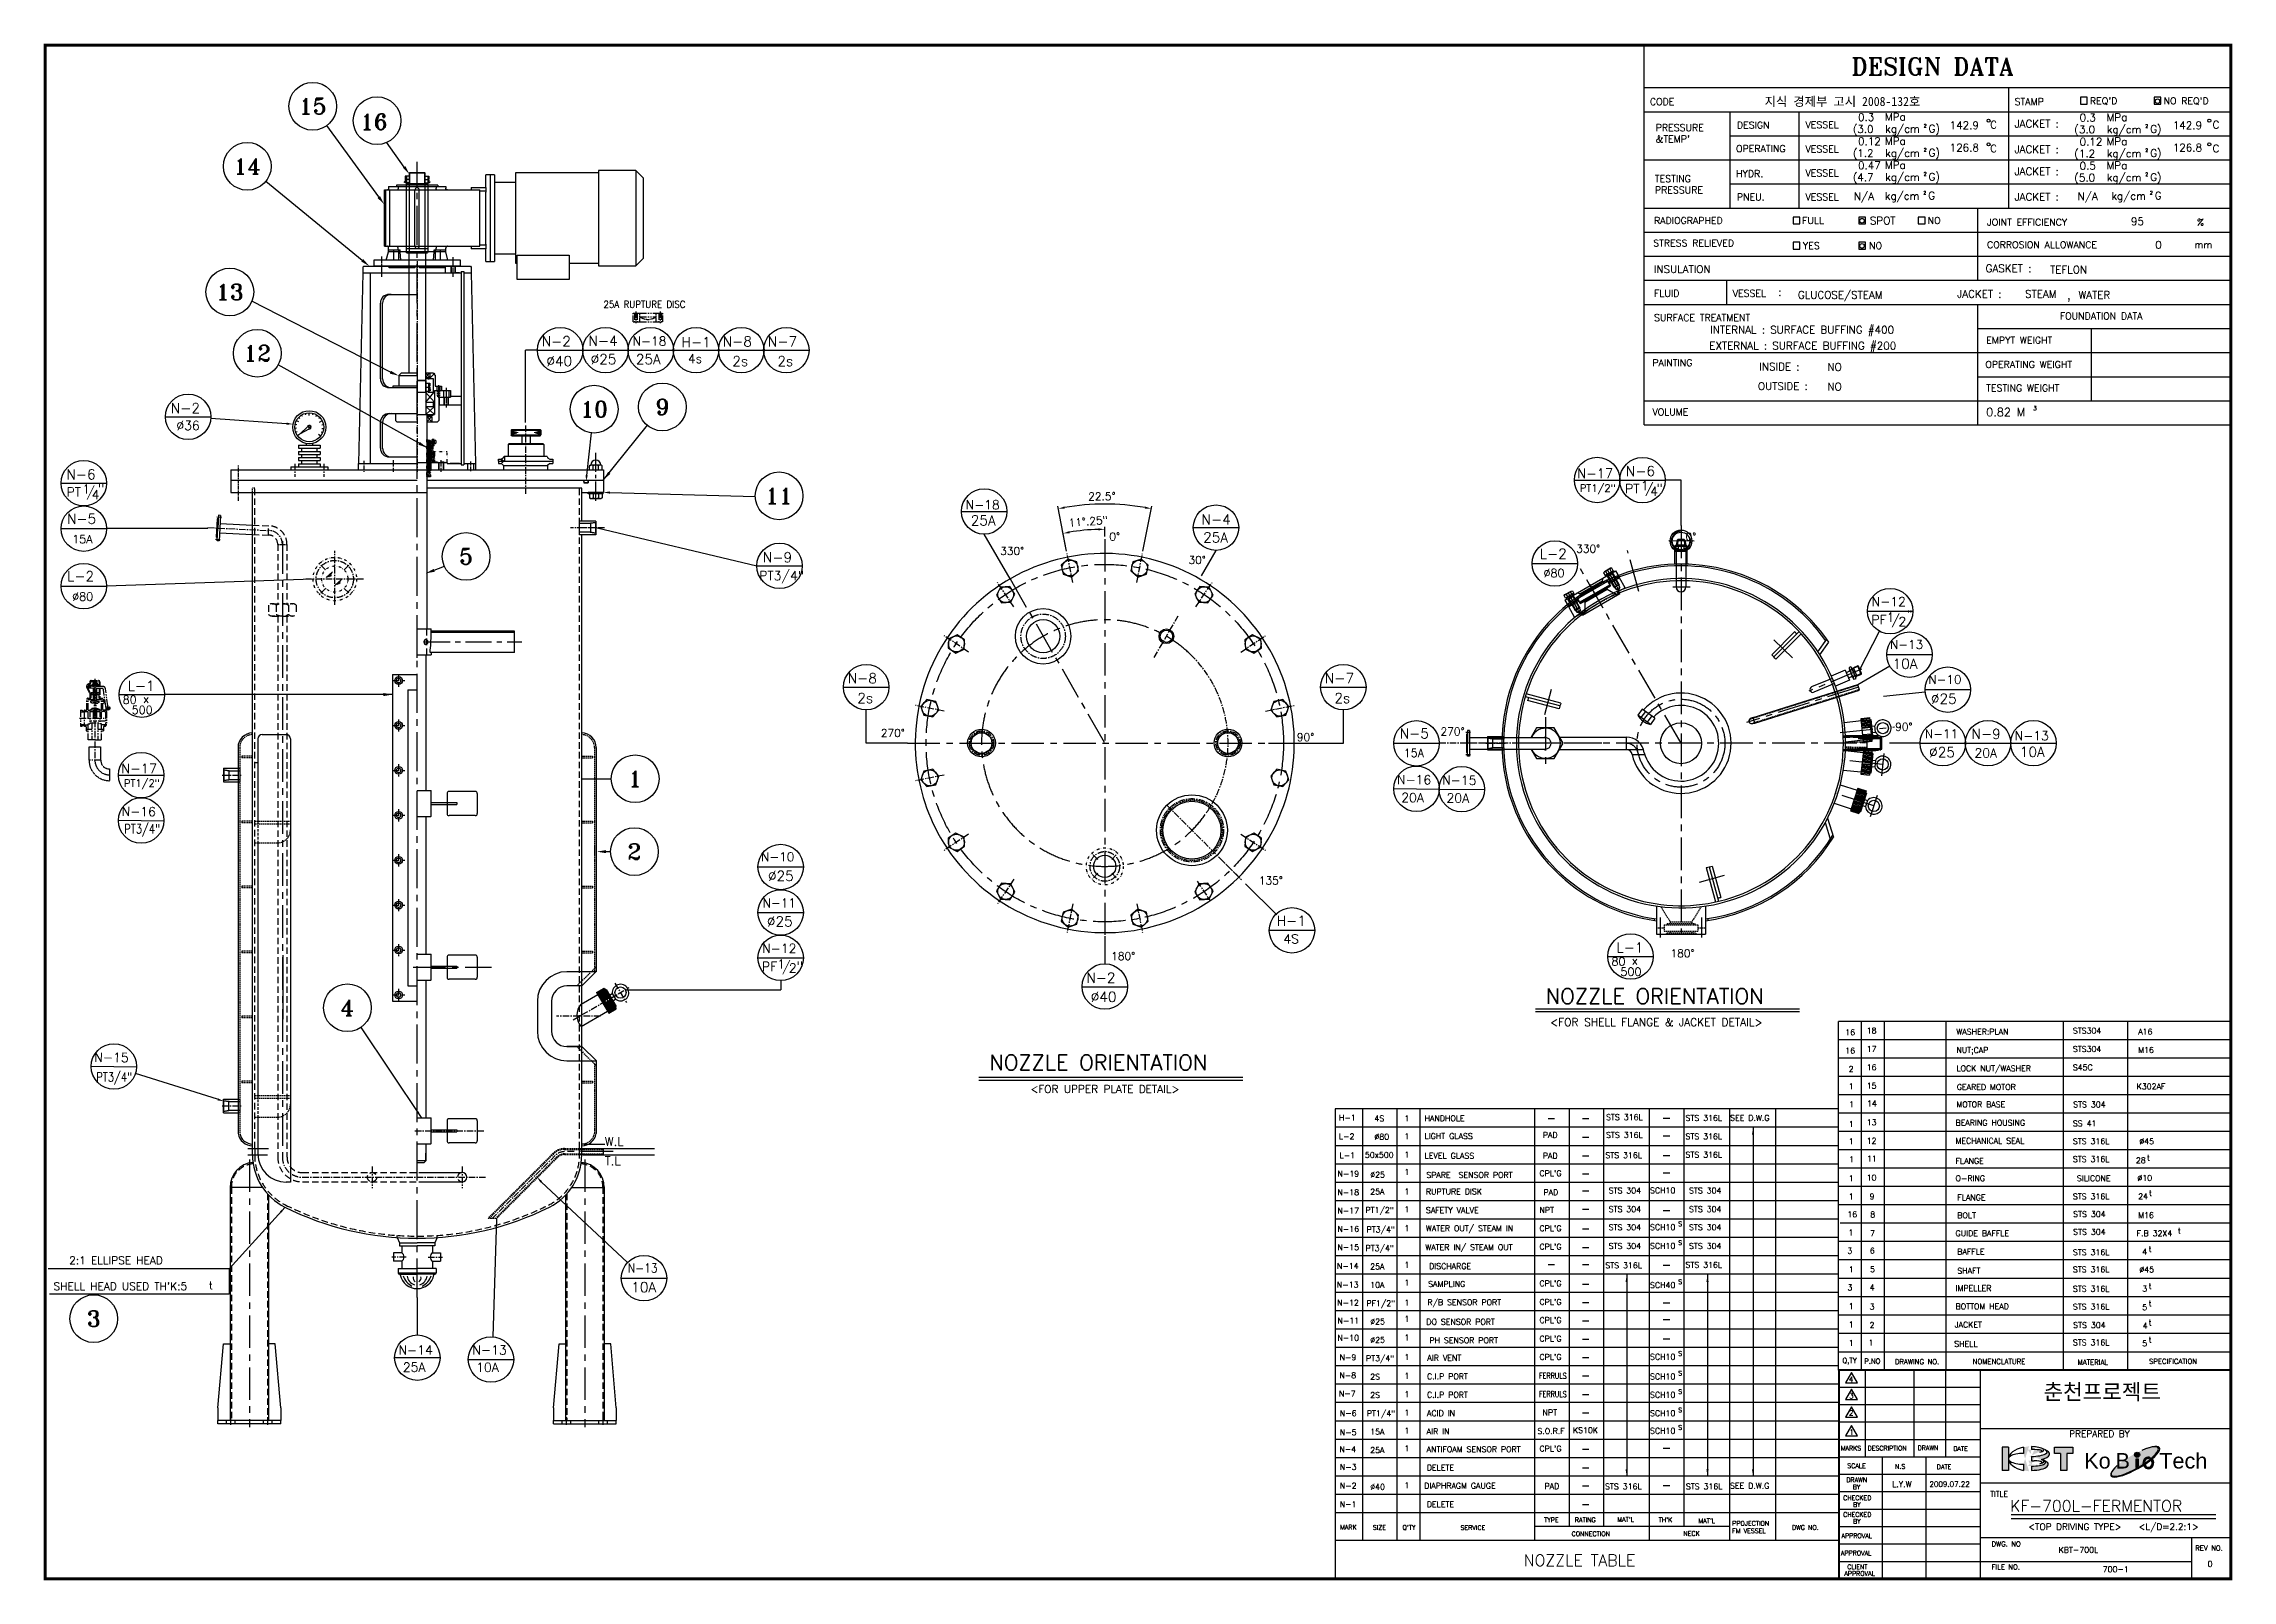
# Model space of a CAD drawing. Extents: x -3 to 5049, y -3 to 3543.
import ezdxf
from ezdxf.enums import TextEntityAlignment as Align

# ---------------------------------------------------------------- set-up
doc = ezdxf.new("R2010")
doc.units = 0
doc.header["$LTSCALE"] = 12
doc.header["$MEASUREMENT"] = 0
for name, pattern in [('CADRA_CENTERLINE', [2.266667, 1.770833, -0.141667, 0.2125, -0.141667]), ('CADRA_SOLID', [0]), ('CENTER', [2, 1.25, -0.25, 0.25, -0.25]), ('CENTER2', [1.125, 0.75, -0.125, 0.125, -0.125]), ('DIVIDE', [1.25, 0.5, -0.25, 0, -0.25, 0, -0.25]), ('HIDDEN', [0.375, 0.25, -0.125]), ('PHANTOM', [2.5, 1.25, -0.25, 0.25, -0.25, 0.25, -0.25])]:
    doc.linetypes.add(name, pattern=pattern)
doc.layers.get('0').update_dxf_attribs({"linetype": 'CONTINUOUS'})
doc.layers.get('DEFPOINTS').update_dxf_attribs({"linetype": 'CONTINUOUS'})
for name, color, linetype in [('1', 1, 'CENTER'), ('10', 7, 'CADRA_SOLID'), ('2', 2, 'HIDDEN'), ('23', 48, 'CADRA_SOLID'), ('25', 42, 'CADRA_SOLID'), ('29', 4, 'CADRA_SOLID'), ('3', 3, 'DIVIDE'), ('4', 4, 'CONTINUOUS'), ('5', 1, 'CONTINUOUS'), ('C1', 1, 'CENTER'), ('C3', 2, 'CONTINUOUS'), ('C5', 6, 'CONTINUOUS'), ('CENTER', 1, 'CENTER'), ('DIM', 2, 'CONTINUOUS'), ('HIDDEN', 2, 'HIDDEN'), ('HL', 7, 'CONTINUOUS'), ('L1', 1, 'CENTER'), ('L3', 3, 'CONTINUOUS'), ('REV', 7, 'CONTINUOUS'), ('TEXT', 4, 'CONTINUOUS'), ('THIN', 3, 'CONTINUOUS')]:
    doc.layers.add(name, color=color, linetype=linetype)
doc.layers.add('치수선', color=4, linetype='CONTINUOUS', lineweight=5)
doc.styles.add('H', font='')
doc.styles.add('ROMANS', font='romans.shx')
doc.styles.add('ROMANT', font='romant', dxfattribs={"height": 3.5})
doc.styles.get('H').set_extended_font_data('DotumChe')
doc.dimstyles.get("Standard").update_dxf_attribs({"dimscale": 6, "dimtxt": 3, "dimasz": 2.5, "dimexe": 1, "dimexo": 1, "dimgap": 1.5, "dimtad": 1, "dimdec": 1, "dimzin": 0, "dimdsep": 46, "dimtxsty": 'ROMANS', "dimcen": 1, "dimclrd": 256, "dimclre": 256, "dimclrt": 256, "dimadec": 0, "dimazin": 0, "dimtfac": 1, "dimtdec": 1, "dimtmove": 0, "dimatfit": 3, "dimfxl": 1, "dimtolj": 1, "dimtzin": 0, "dimarcsym": 0})

# ---------------------------------------------------------------- blocks, each defined once
blk = doc.blocks.new('XX')
at = {"layer": '4'}
h = blk.add_hatch(color=102, dxfattribs=at)
h.paths.add_polyline_path([(982.82, 70.45), (980.41, 70.45), (980.41, 61.48), (982.82, 61.48)])
edge = h.paths.add_edge_path()
edge.add_ellipse((988.6, 65.97), major_axis=(-5.78, 0), ratio=0.364058, start_angle=269.32751, end_angle=450.67249, ccw=False)
edge.add_line((988.66, 68.07), (988.66, 70.45))
edge.add_ellipse((993.2, 65.97), major_axis=(10.38, 0), ratio=0.480588, start_angle=115.89766, end_angle=244.10234)
edge = h.paths.add_edge_path(flags=17)
edge.add_ellipse((988.6, 65.97), major_axis=(-5.78, 0), ratio=0.364058, start_angle=269.32751, end_angle=450.67249, ccw=False)
edge.add_ellipse((993.2, 65.97), major_axis=(10.38, 0), ratio=0.480588, start_angle=115.89766, end_angle=244.10234)
edge.add_line((988.66, 61.48), (988.66, 63.86))
edge = h.paths.add_edge_path()
edge.add_ellipse((990.47, 64.09), major_axis=(-7.82, 0.38), ratio=0.328751, start_angle=100.37906, end_angle=225.7298)
edge.add_ellipse((990.06, 64.94), major_axis=(-7.25, 0.38), ratio=0.246885, start_angle=104.25649, end_angle=215.56525, ccw=False)
edge.add_line((991.75, 63.11), (991.75, 61.49))
edge = h.paths.add_edge_path()
edge.add_ellipse((990.08, 64.42), major_axis=(5.73, 0.11), ratio=0.146676, start_angle=-31.82805, end_angle=60.79787, ccw=False)
edge.add_ellipse((989.62, 65.24), major_axis=(-7, 0.32), ratio=0.205005, start_angle=140.11955, end_angle=211.80347)
edge.add_ellipse((990.83, 67.81), major_axis=(-7.95, 0), ratio=0.327586, start_angle=126.97646, end_angle=221.56612)
edge.add_line((996.78, 69.53), (996.78, 69.53))
edge.add_ellipse((990.44, 68.6), major_axis=(-7.39, 0), ratio=0.243986, start_angle=100.28653, end_angle=210.87611, ccw=False)
edge.add_line((991.75, 66.83), (991.75, 65.22))
edge.add_ellipse((991.01, 67.86), major_axis=(-7.92, 0.55), ratio=0.328206, start_angle=96.70441, end_angle=104.8167)
edge = h.paths.add_edge_path()
edge.add_ellipse((990.1, 68.69), major_axis=(5.69, 0.29), ratio=0.147816, start_angle=-31.83988, end_angle=72.68739, ccw=False)
edge.add_ellipse((989.7, 69.34), major_axis=(6.86, 0.1), ratio=0.207181, start_angle=-40.24644, end_angle=72.44594)
edge.add_line((991.75, 70.72), (991.75, 69.58))
h.paths.add_polyline_path([(1003.09, 68.06), (1003.09, 61.48), (1005.47, 61.48), (1005.47, 68.06), (1007.77, 68.06), (1007.77, 70.45), (1000.64, 70.45), (1000.64, 68.06)])
h = blk.add_hatch(color=5, dxfattribs=at)
edge = h.paths.add_edge_path()
edge.add_ellipse((1032.04, 64.82), major_axis=(9.41, 5.4), ratio=0.257519, start_angle=128.73259, end_angle=426.02758)
edge.add_ellipse((1031.83, 64.9), major_axis=(9.08, 5.26), ratio=0.250496, start_angle=129.19731, end_angle=424.2009, ccw=False)
blk.add_hatch(color=1, dxfattribs=at).paths.add_polyline_path([(1031.77, 67.51, 1), (1033.8, 67.51, 1)])
h = blk.add_hatch(color=102, dxfattribs=at)
edge = h.paths.add_edge_path()
edge.add_ellipse((1037.11, 64.38), major_axis=(0, -1.72), ratio=0.874016, start_angle=302.30202, end_angle=483.38783, ccw=False)
edge.add_ellipse((1032.04, 64.39), major_axis=(9.41, 5.4), ratio=0.257519, start_angle=282.07663, end_angle=285.14923, ccw=False)
edge.add_ellipse((1037.12, 64.36), major_axis=(0, 2.24), ratio=0.932719, start_angle=122.94646, end_angle=306.3318)
edge.add_ellipse((1032.04, 64.39), major_axis=(9.41, 5.4), ratio=0.257519, start_angle=303.28876, end_angle=306.86385, ccw=False)
edge = h.paths.add_edge_path()
edge.add_ellipse((1037.11, 64.38), major_axis=(0, -1.72), ratio=0.874016, start_angle=524.63866, end_angle=620.52533, ccw=False)
edge.add_ellipse((1031.83, 65.37), major_axis=(9.08, 5.26), ratio=0.250496, start_angle=300.02268, end_angle=303.74767)
edge.add_ellipse((1037.12, 64.36), major_axis=(0, 2.24), ratio=0.932719, start_angle=336.00025, end_angle=452.50538)
edge.add_ellipse((1031.83, 65.37), major_axis=(9.08, 5.26), ratio=0.250496, start_angle=282.21544, end_angle=286.23073)
edge = h.paths.add_edge_path()
edge.add_ellipse((1031.68, 65.3), major_axis=(9.08, 5.26), ratio=0.250496, start_angle=265.64458, end_angle=271.75234)
edge.add_line((1033.27, 63.18), (1033.27, 65.84))
edge.add_line((1033.27, 65.84), (1032.3, 65.84))
edge.add_line((1032.3, 65.84), (1032.3, 62.63))
at = {"layer": '4', "color": 102}
for p, q in [((982.82, 70.45), (980.41, 70.45)), ((980.41, 70.45), (980.41, 61.48)), ((982.82, 70.45), (982.82, 61.48)), ((988.66, 70.45), (988.66, 68.07)), ((991.75, 70.72), (991.75, 69.58)), ((996.78, 69.53), (996.78, 69.53)), ((1000.64, 70.45), (1007.77, 70.45)), ((1000.64, 68.06), (1000.64, 70.45)), ((1003.09, 68.06), (1000.64, 68.06)), ((1003.09, 68.06), (1003.09, 61.48)), ((1007.77, 68.06), (1005.47, 68.06)), ((1005.47, 68.06), (1005.47, 61.48)), ((1007.77, 70.45), (1007.77, 68.06)), ((982.82, 61.48), (980.41, 61.48)), ((988.66, 63.86), (988.66, 61.48)), ((991.75, 66.83), (991.75, 65.22)), ((991.75, 63.14), (991.75, 61.49)), ((1005.47, 61.48), (1003.09, 61.48))]:
    blk.add_line(p, q, dxfattribs=at)
blk.add_lwpolyline([(1033.27, 63.18), (1033.27, 65.84), (1032.3, 65.84), (1032.3, 62.63)], dxfattribs=at)
at = {"layer": '4', "color": 1}
blk.add_circle((1032.78, 67.51), 1.01, dxfattribs=at)
at = {"layer": '4', "color": 102}
for centre, major_axis, ratio, start_param, end_param in [((988.6, 65.97), (-5.78, 0), 0.364058, 4.700652, 7.865719), ((993.2, 65.97), (10.38, 0), 0.480588, 2.022796, 4.26039), ((989.7, 69.34), (6.86, 0.1), 0.207181, -0.702433, 1.26442), ((990.1, 68.69), (5.69, 0.29), 0.147816, -0.555711, 1.268634), ((990.44, 68.6), (-7.39, 0), 0.243986, 1.75033, 3.680482), ((990.83, 67.81), (-7.95, 0), 0.327586, 2.216157, 3.867058), ((990.06, 64.94), (-7.25, 0.38), 0.246885, 1.819619, 3.762323), ((990.47, 64.09), (-7.82, 0.38), 0.328751, 1.751945, 3.939728), ((991.01, 67.86), (-7.92, 0.55), 0.328206, 1.68781, 1.829397), ((990.08, 64.42), (5.73, 0.11), 0.146676, -0.555504, 1.061123), ((989.62, 65.24), (-7, 0.32), 0.205005, 2.445547, 3.696668), ((1037.12, 64.36), (0, 2.24), 0.932719, 2.145821, 5.346499), ((1037.11, 64.38), (0, -1.72), 0.874016, 5.276166, 8.436709)]:
    blk.add_ellipse(centre, major_axis=major_axis, ratio=ratio, start_param=start_param, end_param=end_param, dxfattribs=at)
at = {"layer": '4', "color": 5}
for centre, major_axis, ratio, start_param, end_param in [((1032.04, 64.82), (9.41, 5.4), 0.257519, 2.246808, 7.435584), ((1031.83, 64.9), (9.08, 5.26), 0.250496, 2.254918, 7.403702)]:
    blk.add_ellipse(centre, major_axis=major_axis, ratio=ratio, start_param=start_param, end_param=end_param, dxfattribs=at)
at = {"layer": '4'}
for centre, major_axis, ratio, start_param, end_param in [((1031.68, 65.3), (9.08, 5.26), 0.250496, 4.636373, 4.742973), ((1037.12, 64.36), (0, 2.24), 0.932719, 5.864311, 7.897709), ((1031.83, 65.37), (9.08, 5.26), 0.250496, 4.925589, 4.995669), ((1032.04, 64.39), (9.41, 5.4), 0.257519, 4.923166, 4.976793), ((1037.11, 64.38), (0, -1.72), 0.874016, 9.156672, 10.83021), ((1031.83, 65.37), (9.08, 5.26), 0.250496, 5.236384, 5.301397), ((1032.04, 64.39), (9.41, 5.4), 0.257519, 5.293387, 5.355784)]:
    blk.add_ellipse(centre, major_axis=major_axis, ratio=ratio, start_param=start_param, end_param=end_param, dxfattribs=at)
at = {"layer": '4', "color": 102, "char_height": 6, "width": 592.32, "attachment_point": 1}
for s, insert in [('{\\fArial|b0|i0|c0|p34;Ko}', (1012.24, 68.2)), ('{\\fArial|b0|i0|c0|p34;B   }', (1024.4, 68.2)), ('{\\fArial|b0|i0|c0|p34;Tech}', (1041.38, 68.2))]:
    blk.add_mtext(s, dxfattribs=dict(at, insert=insert))
blk = doc.blocks.new('*D113')
at = {"layer": 'DEFPOINTS', "color": 0, "transparency": 16777216}
for p in [(2381.9, 2418.2), (2446.3, 2399.9), (2359.3, 2366.3), (2372.5, 2299.9), (2446.3, 1486.1)]:
    blk.add_point(p, dxfattribs=at)
at = {"layer": '치수선', "lineweight": -2, "transparency": 16777216}
for p, q in [((2446.3, 2405.9), (2446.3, 2428.4)), ((2358.2, 2372.2), (2348.9, 2418.8))]:
    blk.add_line(p, q, dxfattribs=at)
blk.add_arc((2446.3, 1929), 493.4, 91.7418, 99.5082, dxfattribs=at)
at = {"layer": '치수선', "transparency": 16777216}
for points in [[(2365.3, 2413.2), (2364.4, 2418.1), (2350.1, 2412.9)], [(2431.3, 2424.7), (2431.4, 2419.7), (2446.3, 2422.4)]]:
    blk.add_solid(points, dxfattribs=at)
at = {"layer": '치수선', "lineweight": -2, "transparency": 16777216, "insert": (2408.2, 2440.7), "char_height": 18, "attachment_point": 5, "rotation": 4.2605, "style": 'ROMANS'}
blk.add_mtext('\\A1;11%%D.25"', dxfattribs=at)
blk = doc.blocks.new('*D114')
at = {"layer": 'DEFPOINTS', "color": 0, "transparency": 16777216}
for p in [(2482.4, 2479.3), (2359.3, 2366.3), (2533.3, 2366.3), (2372.5, 2299.9), (2520.1, 2299.9)]:
    blk.add_point(p, dxfattribs=at)
at = {"layer": '치수선', "lineweight": -2, "transparency": 16777216}
for p, q in [((2358.2, 2372.2), (2337.6, 2475.7)), ((2534.5, 2372.2), (2555.1, 2475.7))]:
    blk.add_line(p, q, dxfattribs=at)
blk.add_arc((2446.3, 1929), 551.5, 80.3085, 99.6915, dxfattribs=at)
at = {"layer": '치수선', "transparency": 16777216}
for points in [[(2353.9, 2470.1), (2353, 2475), (2338.7, 2469.8)], [(2539.6, 2475), (2538.7, 2470.1), (2553.9, 2469.8)]]:
    blk.add_solid(points, dxfattribs=at)
at = {"layer": '치수선', "lineweight": -2, "transparency": 16777216, "insert": (2439.6, 2498.4), "char_height": 18, "attachment_point": 5, "rotation": 0.6723, "style": 'ROMANS'}
blk.add_mtext('\\A1;22.5%%D', dxfattribs=at)

msp = doc.modelspace()

# ---------------------------------------------------------------- hatches: boundary and pattern name
at = {"layer": 'DIM', "lineweight": -2}
h = msp.add_hatch(color=256, dxfattribs=at)
h.paths.add_polyline_path([(3596.73, 2300.52), (3598.23, 2297.92), (3606.89, 2302.92), (3605.39, 2305.52)])
h.paths.add_polyline_path([(3546.27, 2267.92), (3544.77, 2270.52), (3536.11, 2265.52), (3537.61, 2262.92)])
h = msp.add_hatch(color=256, dxfattribs=at)
h.paths.add_polyline_path([(3603.23, 2289.26), (3604.73, 2286.66), (3613.39, 2291.66), (3611.89, 2294.26)])
h.paths.add_polyline_path([(3552.77, 2256.66), (3551.27, 2259.26), (3542.61, 2254.26), (3544.11, 2251.66)])

# ---------------------------------------------------------------- linework, layer by layer
at = {"color": 7, "lineweight": -2}
for p, q in [((3691.52, 2663.38), (3691.52, 3539.79)), ((1075.94, 2650.96), (1077.65, 2652.66)), ((1075.94, 2650.96), (1144.24, 2650.96)), ((1075.94, 2640.14), (1144.24, 2640.14)), ((1077.65, 2638.43), (1075.94, 2640.14)), ((1077.65, 2652.66), (1142.53, 2652.66)), ((1077.65, 2638.43), (1142.53, 2638.43)), ((1142.53, 2652.66), (1144.24, 2650.96)), ((1142.53, 2638.43), (1144.24, 2640.14)), ((584.85, 2616.4), (634.66, 2616.4)), ((584.85, 2609.29), (634.66, 2609.29)), ((584.85, 2602.17), (634.66, 2602.17)), ((584.85, 2595.06), (634.66, 2595.06)), ((584.85, 2587.94), (634.66, 2587.94)), ((584.85, 2580.83), (634.66, 2580.83)), ((1046.67, 2584.55), (1053.22, 2584.55)), ((1046.67, 2579.55), (1046.67, 2584.55)), ((1046.67, 2579.55), (1171.97, 2579.55)), ((1046.67, 2579.55), (1046.67, 2574.55)), ((1046.67, 2579.55), (1171.97, 2579.55)), ((1058.52, 2587.55), (1053.22, 2584.55)), ((1060.02, 2590.55), (1058.52, 2589.05)), ((1058.52, 2589.05), (1058.52, 2587.55)), ((1158.62, 2590.55), (1060.02, 2590.55)), ((1069.11, 2618.31), (1071.24, 2620.45)), ((1071.24, 2620.45), (1148.94, 2620.45)), ((1158.62, 2590.55), (1132.82, 2590.55)), ((1148.94, 2620.45), (1151.07, 2618.31)), ((1158.62, 2590.55), (1160.12, 2589.05)), ((1160.12, 2589.05), (1160.12, 2587.55)), ((1160.12, 2587.55), (1165.42, 2584.55)), ((1165.42, 2584.55), (1171.97, 2584.55)), ((567.07, 2566.6), (652.44, 2566.6)), ((584.85, 2573.71), (634.66, 2573.71)), ((1046.67, 2574.55), (1053.22, 2574.55)), ((1053.22, 2574.55), (1058.52, 2569.25)), ((1058.52, 2569.25), (1058.52, 2559.55)), ((1058.52, 2569.25), (1160.12, 2569.25)), ((1165.42, 2574.55), (1160.12, 2569.25)), ((1160.12, 2569.25), (1160.12, 2559.55)), ((1165.42, 2574.55), (1171.97, 2574.55)), ((1243.73, 2529.55), (1253.73, 2529.55))]:
    msp.add_line(p, q, dxfattribs=at)
at = {"color": 4, "lineweight": -2}
for p, q in [((3691.52, 3441.88), (5041.98, 3441.88)), ((4533.57, 3163.85), (4533.57, 3441.88)), ((3691.52, 3386.28), (5041.98, 3386.28)), ((3890.12, 3163.85), (3890.12, 3386.28)), ((4049, 3163.85), (4049, 3386.28)), ((3890.12, 3330.67), (5041.98, 3330.67)), ((3691.52, 3275.06), (5041.98, 3275.06)), ((3890.12, 3219.45), (5041.98, 3219.45)), ((3691.52, 3163.85), (5041.98, 3163.85)), ((4462.08, 2997.03), (4462.08, 3163.85)), ((3691.52, 3108.24), (5041.98, 3108.24)), ((3691.52, 3052.63), (5041.98, 3052.63)), ((3691.52, 2997.03), (5041.98, 2997.03)), ((3882.18, 2941.42), (3882.18, 2997.03)), ((3691.52, 2941.42), (5041.98, 2941.42)), ((4462.08, 2663.38), (4462.08, 2941.42)), ((4462.08, 2885.81), (5041.98, 2885.81)), ((4724.23, 2718.99), (4724.23, 2885.81)), ((3691.52, 2830.2), (5041.98, 2830.2)), ((4462.08, 2774.6), (5041.98, 2774.6)), ((3691.52, 2718.99), (5041.98, 2718.99)), ((663.23, 2324.23), (648.83, 2310.76)), ((661.52, 2320.86), (652.16, 2312.11)), ((660.4, 2318.04), (654.63, 2312.64)), ((660.47, 2316.33), (657.71, 2313.75)), ((683.9, 2306.81), (669.5, 2293.33)), ((682.2, 2303.44), (672.84, 2294.68)), ((681.07, 2300.61), (675.3, 2295.21)), ((681.15, 2298.9), (678.39, 2296.32)), ((4192.81, 1983.37), (4212.72, 1985.45)), ((4193.05, 1980.88), (4212.98, 1982.96)), ((4193.29, 1978.39), (4213.19, 1980.47)), ((4193.54, 1975.9), (4213.44, 1977.98)), ((4193.78, 1973.42), (4213.68, 1975.49)), ((4194.03, 1970.93), (4213.92, 1973)), ((4194.27, 1968.44), (4214.17, 1970.51)), ((4194.51, 1965.95), (4214.41, 1968.02)), ((4194.76, 1963.46), (4214.66, 1965.53)), ((4196.22, 1948.53), (4216.12, 1950.6)), ((4196.46, 1946.04), (4216.36, 1948.11)), ((4196.71, 1943.55), (4216.6, 1945.62)), ((4196.95, 1941.06), (4216.85, 1943.13)), ((4197.19, 1938.57), (4217.09, 1940.64)), ((4197.41, 1936.08), (4217.3, 1938.15)), ((4197.68, 1933.59), (4217.56, 1935.66)), ((4193.32, 1869.77), (4213.21, 1867.66)), ((4193.57, 1872.26), (4213.46, 1870.14)), ((4193.81, 1874.75), (4213.71, 1872.63)), ((4194.06, 1877.24), (4213.96, 1875.12)), ((4194.31, 1879.73), (4214.21, 1877.61)), ((4194.56, 1882.21), (4214.46, 1880.1)), ((4195.06, 1887.19), (4214.95, 1885.08)), ((4195.31, 1889.68), (4215.2, 1887.56)), ((4195.56, 1892.17), (4215.45, 1890.05)), ((4195.81, 1894.66), (4215.7, 1892.54)), ((4196.05, 1897.14), (4215.95, 1895.03)), ((4196.3, 1899.63), (4216.2, 1897.52)), ((4196.55, 1902.12), (4216.45, 1900.01)), ((4196.8, 1904.61), (4216.7, 1902.49)), ((4197.02, 1907.1), (4216.91, 1904.99)), ((4197.3, 1909.59), (4217.18, 1907.47)), ((4183.36, 1820.15), (4202.38, 1813.95)), ((4184.15, 1822.53), (4203.16, 1816.33)), ((4192.32, 1859.82), (4212.23, 1857.7)), ((4192.57, 1862.31), (4212.5, 1860.19)), ((4192.82, 1864.79), (4212.71, 1862.68)), ((4193.07, 1867.28), (4212.96, 1865.17)), ((4168.93, 1774.88), (4187.97, 1768.67)), ((4169.69, 1777.26), (4188.74, 1771.05)), ((4170.46, 1779.64), (4189.48, 1773.44)), ((4171.22, 1782.03), (4190.24, 1775.82)), ((4171.98, 1784.41), (4191, 1778.2)), ((4172.74, 1786.79), (4191.76, 1780.59)), ((4173.5, 1789.17), (4192.52, 1782.97)), ((4174.26, 1791.56), (4193.28, 1785.35)), ((4175.02, 1793.94), (4194.04, 1787.73)), ((4175.78, 1796.32), (4194.8, 1790.11)), ((4177.3, 1801.08), (4196.32, 1794.88)), ((4178.06, 1803.47), (4197.08, 1797.26)), ((4178.82, 1805.85), (4197.85, 1799.64)), ((4179.59, 1808.23), (4198.61, 1802.03)), ((4180.35, 1810.61), (4199.37, 1804.41)), ((4181.11, 1813), (4200.13, 1806.79)), ((4181.87, 1815.38), (4200.89, 1809.17)), ((4182.63, 1817.76), (4201.65, 1811.56)), ((1274.5, 1350.95), (1291.81, 1360.94)), ((1275.74, 1348.77), (1293.06, 1358.78)), ((1277.03, 1346.63), (1294.35, 1356.64)), ((1278.29, 1344.47), (1295.62, 1354.48)), ((1279.56, 1342.32), (1296.88, 1352.32)), ((1280.82, 1340.16), (1298.15, 1350.16)), ((1282.08, 1338), (1299.41, 1348)), ((1283.35, 1335.84), (1300.67, 1345.85)), ((1284.61, 1333.68), (1301.94, 1343.69)), ((1285.88, 1331.53), (1303.2, 1341.53)), ((1288.4, 1327.21), (1305.73, 1337.21)), ((1289.67, 1325.05), (1306.99, 1335.06)), ((1290.93, 1322.89), (1308.26, 1332.9)), ((1292.19, 1320.74), (1309.52, 1330.74)), ((1293.46, 1318.58), (1310.79, 1328.58)), ((1294.72, 1316.42), (1312.05, 1326.42)), ((1295.99, 1314.26), (1313.31, 1324.27)), ((1297.25, 1312.1), (1314.58, 1322.11)), ((1298.51, 1309.95), (1315.87, 1319.96)), ((1299.78, 1307.79), (1317.12, 1317.8)), ((3440.69, 1309.16), (4050.09, 1309.16)), ((5044.49, 1286.72), (4140.47, 1286.72)), ((4387.78, 1286.72), (4387.78, 482.93)), ((4658.95, 1286.72), (4658.95, 482.93)), ((4807.51, 1286.72), (4807.51, 482.93)), ((5044.49, 1244.36), (4140.47, 1244.36)), ((5043.31, 1201.99), (4140.47, 1201.99)), ((2155.37, 1151.18), (2764.78, 1151.18)), ((5044.49, 1159.62), (4140.47, 1159.62)), ((5044.49, 1117.25), (4140.47, 1117.25)), ((2977.9, 1084.52), (2977.9, 2.62)), ((4140.47, 1084.52), (2977.9, 1084.52)), ((3041.45, 1084.52), (3041.45, 88.88)), ((3120.89, 1084.52), (3120.89, 876)), ((3173.85, 1084.52), (3173.85, 876)), ((3438.64, 1084.52), (3438.64, 876)), ((3518.08, 1084.52), (3518.08, 876)), ((3597.52, 1084.52), (3597.52, 876)), ((3703.44, 1084.52), (3703.44, 876)), ((3782.88, 1084.52), (3782.88, 876)), ((3888.8, 1084.52), (3888.8, 88.88)), ((3994.71, 1084.52), (3994.71, 88.88)), ((5044.49, 1074.89), (4140.47, 1074.89)), ((4140.47, 1042.15), (2977.9, 1042.15)), ((3120.89, 1042.15), (3120.89, 88.88)), ((3173.85, 1042.15), (3173.85, 88.88)), ((3438.64, 1042.15), (3438.64, 88.88)), ((3518.08, 1042.15), (3518.08, 120.66)), ((3597.52, 1042.15), (3597.52, 120.66)), ((3703.44, 1042.15), (3703.44, 88.88)), ((3782.88, 1042.15), (3782.88, 120.66)), ((5044.49, 1032.52), (4140.47, 1032.52)), ((4140.47, 999.78), (2977.9, 999.78)), ((5044.49, 990.15), (4141.65, 990.15)), ((4140.47, 957.41), (2977.9, 957.41)), ((4140.47, 915.05), (2977.9, 915.05)), ((5044.49, 947.79), (4141.65, 947.79)), ((4140.47, 872.68), (2977.9, 872.68)), ((5044.49, 905.42), (4141.65, 905.42)), ((5044.49, 863.05), (4141.65, 863.05)), ((4140.47, 830.31), (2977.9, 830.31)), ((5044.49, 820.68), (4144.18, 820.68)), ((4140.47, 787.95), (2977.9, 787.95)), ((5044.49, 778.32), (4141.65, 778.32)), ((4140.47, 745.58), (2977.9, 745.58)), ((5044.49, 735.95), (4141.65, 735.95)), ((4140.47, 703.21), (2977.9, 703.21)), ((4140.47, 660.84), (2977.9, 660.84)), ((5044.49, 693.58), (4141.65, 693.58)), ((4140.47, 618.48), (2977.9, 618.48)), ((5044.49, 608.85), (4140.47, 608.85)), ((5044.49, 651.21), (4141.65, 651.21)), ((4140.47, 576.11), (2977.9, 576.11)), ((5044.49, 566.48), (4140.47, 566.48)), ((4140.47, 533.74), (2977.9, 533.74)), ((4140.47, 491.37), (2977.9, 491.37)), ((4143, 449.01), (2977.9, 449.01)), ((4143, 406.64), (2977.9, 406.64)), ((4143, 364.27), (2977.9, 364.27)), ((4143, 321.9), (2977.9, 321.9)), ((4143, 279.54), (2977.9, 279.54)), ((4143, 237.17), (2977.9, 237.17)), ((4143, 194.8), (2977.9, 194.8)), ((4143, 152.43), (2977.9, 152.43)), ((3888.8, 120.66), (3438.64, 120.66)), ((4143, 88.88), (2977.9, 88.88))]:
    msp.add_line(p, q, dxfattribs=at)
at = {"lineweight": -2}
for p, q in [((842.09, 3237.77), (831.38, 3237.77)), ((842.09, 3245.57), (841.34, 3244.82)), ((841.34, 3060.57), (841.34, 3244.82)), ((842.09, 3220.57), (842.09, 3245.57)), ((844.11, 3245.57), (873.56, 3245.57)), ((875.58, 3245.57), (875.58, 3220.57)), ((875.58, 3245.57), (876.33, 3244.82)), ((875.58, 3237.77), (886.08, 3237.77)), ((876.33, 3244.82), (876.33, 3060.57)), ((829.38, 3224.57), (828.87, 3223.48)), ((835.11, 3220.57), (828.87, 3223.48)), ((835.38, 3221.77), (829.38, 3224.57)), ((835.38, 3229.77), (831.38, 3231.64)), ((842.09, 3229.77), (831.38, 3229.77)), ((842.09, 3221.77), (835.38, 3221.77)), ((875.58, 3229.77), (886.08, 3229.77)), ((875.58, 3221.77), (882.08, 3221.77)), ((876.33, 3220.57), (882.34, 3220.57)), ((882.08, 3229.77), (886.08, 3231.64)), ((882.08, 3221.77), (888.08, 3224.57)), ((882.34, 3220.57), (888.58, 3223.48)), ((888.08, 3224.57), (888.58, 3223.48)), ((839.73, 3060.57), (839.73, 2964.55)), ((877.73, 3060.57), (877.73, 2766.55)), ((733.73, 3014.55), (723.73, 2574.55)), ((735.73, 3029.55), (733.73, 3027.55)), ((733.73, 3027.55), (733.73, 3014.55)), ((733.73, 3014.55), (858.73, 3014.55)), ((735.73, 3029.55), (981.73, 3029.55)), ((748.7, 3029.55), (858.73, 3029.55)), ((750.58, 3014.55), (750.58, 2574.55)), ((858.73, 3014.55), (960.48, 3014.55)), ((923.73, 3029.55), (923.73, 3014.55)), ((936.23, 3029.55), (936.23, 3014.55)), ((936.98, 3029.55), (936.98, 3014.55)), ((945.48, 3029.55), (945.48, 3014.55)), ((946.23, 3029.55), (946.23, 3014.55)), ((960.48, 3017.55), (960.48, 2571.55)), ((960.48, 3017.55), (966.88, 3017.55)), ((966.88, 3017.55), (966.88, 2571.55)), ((966.88, 3014.55), (983.73, 3014.55)), ((981.73, 3029.55), (983.73, 3027.55)), ((983.73, 3027.55), (983.73, 3014.55)), ((983.73, 3014.55), (993.73, 2574.55)), ((774.1, 2769.55), (774.1, 2944.55)), ((779.1, 2769.55), (779.1, 2944.55)), ((794.1, 2964.55), (858.73, 2964.55)), ((839.73, 2964.55), (839.73, 2783.55)), ((822.73, 2783.55), (816.73, 2777.55)), ((822.73, 2783.55), (858.73, 2783.55)), ((877.73, 2783.55), (894.73, 2783.55)), ((887.73, 2783.55), (887.73, 2772.55)), ((894.73, 2783.55), (900.73, 2777.55)), ((794.1, 2749.55), (858.73, 2749.55)), ((802.73, 2752.55), (802.73, 2749.55)), ((858.73, 2752.55), (802.73, 2752.55)), ((816.73, 2777.55), (858.73, 2777.55)), ((816.73, 2777.55), (816.73, 2752.55)), ((858.73, 2766.55), (877.98, 2766.55)), ((858.73, 2765.8), (878.73, 2765.8)), ((858.73, 2738.55), (877.73, 2738.55)), ((877.73, 2772.55), (887.73, 2772.55)), ((877.73, 2770.55), (895.73, 2770.55)), ((877.98, 2766.55), (878.73, 2765.8)), ((877.98, 2759.5), (887.73, 2759.5)), ((877.98, 2750.5), (883.73, 2750.5)), ((877.98, 2750.5), (887.73, 2750.5)), ((877.98, 2741.5), (883.73, 2741.5)), ((877.98, 2740.3), (883.99, 2740.3)), ((877.98, 2738.55), (878.73, 2738.12)), ((878.73, 2772.55), (878.73, 2770.55)), ((878.73, 2765.8), (878.73, 2687.55)), ((883.73, 2750.5), (887.73, 2752.37)), ((883.73, 2741.5), (889.73, 2744.3)), ((883.99, 2740.3), (890.23, 2743.21)), ((883.99, 2740.3), (883.99, 2738.55)), ((883.99, 2738.55), (898.23, 2738.55)), ((889.73, 2744.3), (890.23, 2743.21)), ((895.73, 2770.55), (895.73, 2738.55)), ((898.73, 2742.55), (935.73, 2742.55)), ((898.73, 2742.55), (898.73, 2687.55)), ((898.73, 2742.55), (898.73, 2739.05)), ((898.73, 2742.55), (914.73, 2742.55)), ((900.73, 2777.55), (900.73, 2752.55)), ((900.73, 2752.55), (914.73, 2752.55)), ((904.23, 2752.55), (904.23, 2742.55)), ((911.23, 2752.55), (911.23, 2742.55)), ((914.73, 2752.55), (914.73, 2742.55)), ((919.73, 2742.55), (919.73, 2727.55)), ((931.73, 2742.55), (931.73, 2727.55)), ((935.73, 2742.55), (935.73, 2727.55)), ((935.73, 2729.55), (960.48, 2729.55)), ((794.1, 2689.55), (858.73, 2689.55)), ((808.73, 2689.55), (808.73, 2673.55)), ((858.73, 2687.55), (898.73, 2687.55)), ((878.73, 2715.55), (898.73, 2715.55)), ((878.73, 2705.55), (898.73, 2705.55)), ((881.23, 2687.55), (881.23, 2193.08)), ((881.23, 2685.55), (895.73, 2685.55)), ((881.23, 2682.55), (892.73, 2682.55)), ((882.23, 2685.55), (882.23, 2682.55)), ((892.73, 2682.55), (892.73, 2670.55)), ((895.73, 2715.55), (895.73, 2705.55)), ((895.73, 2687.55), (895.73, 2685.55)), ((908.73, 2727.55), (908.73, 2673.55)), ((908.73, 2727.55), (935.73, 2727.55)), ((908.73, 2709.55), (960.48, 2709.55)), ((909.73, 2727.55), (909.73, 2709.55)), ((920.73, 2727.55), (920.73, 2709.55)), ((921.48, 2727.55), (921.48, 2709.55)), ((929.98, 2727.55), (929.98, 2709.55)), ((930.73, 2727.55), (930.73, 2709.55)), ((774.1, 2609.55), (774.1, 2669.55)), ((779.1, 2609.55), (779.1, 2669.55)), ((811.73, 2670.55), (808.73, 2673.55)), ((811.73, 2670.55), (858.73, 2670.55)), ((881.23, 2670.55), (905.73, 2670.55)), ((905.73, 2670.55), (908.73, 2673.55)), ((3691.52, 2663.38), (5041.98, 2663.38)), ((794.1, 2589.55), (858.73, 2589.55)), ((1055.42, 2583.3), (1055.42, 2576.08)), ((1171.97, 2584.55), (1171.97, 2574.55)), ((428.73, 2559.55), (858.73, 2559.55)), ((428.73, 2535.55), (858.73, 2535.55)), ((723.73, 2574.55), (858.73, 2574.55)), ((723.73, 2559.55), (723.73, 2574.55)), ((723.73, 2559.55), (993.73, 2559.55)), ((858.73, 2576.55), (927.73, 2576.55)), ((881.23, 2535.55), (1288.73, 2535.55)), ((887.73, 2559.55), (1109.32, 2559.55)), ((908.6, 2576.55), (908.6, 2559.55)), ((918.86, 2576.55), (918.86, 2559.55)), ((927.73, 2576.55), (927.73, 2574.55)), ((927.73, 2574.55), (960.48, 2574.55)), ((960.48, 2571.55), (966.88, 2571.55)), ((966.88, 2574.55), (993.73, 2574.55)), ((974.73, 2574.55), (974.73, 2559.55)), ((984.32, 2559.55), (1030.32, 2559.55)), ((988.73, 2574.55), (988.73, 2559.55)), ((993.73, 2574.55), (993.73, 2559.55)), ((1109.32, 2559.55), (1234.32, 2559.55)), ((1188.32, 2559.55), (1287.73, 2559.55)), ((1261.45, 2535.55), (1264.43, 2535.55)), ((1277.82, 2559.55), (1288.73, 2559.55)), ((428.73, 2507.55), (858.73, 2507.55)), ((478.73, 2507.55), (881.23, 2507.55)), ((478.73, 993.55), (478.73, 2507.55)), ((1238.73, 2517.55), (881.23, 2517.55)), ((1238.73, 2507.55), (1288.73, 2507.55)), ((1253.85, 2504.55), (1253.85, 2507.55)), ((1288.6, 2507.55), (1253.85, 2507.55)), ((1288.6, 2504.55), (1253.85, 2504.55)), ((1288.6, 2504.55), (1288.6, 2507.55)), ((403.69, 2435.49), (478.73, 2431.85)), ((1271.23, 2441.07), (1233.55, 2441.07)), ((1259.03, 2435.49), (1233.64, 2435.49)), ((1270.48, 2437.5), (1259.03, 2435.49)), ((1259.03, 2436.25), (1259.03, 2414.76)), ((1270.48, 2437.5), (1271.23, 2438.25)), ((1270.48, 2437.5), (1271.23, 2438.25)), ((1270.48, 2437.5), (1270.48, 2413.5)), ((1271.23, 2441.07), (1271.23, 2409.94)), ((402.57, 2414.17), (478.73, 2410.48)), ((1271.23, 2409.94), (1233.51, 2409.94)), ((1259.03, 2415.52), (1233.64, 2415.52)), ((1270.48, 2413.5), (1259.03, 2415.52)), ((1270.48, 2413.5), (1271.23, 2412.75)), ((3762.99, 2383.69), (3764.71, 2385.38)), ((3762.99, 2383.69), (3762.99, 2372.23)), ((3762.99, 2383.69), (3790.17, 2383.69)), ((3765.67, 2385.38), (3764.71, 2385.38)), ((3767.67, 2396.98), (3765.67, 2385.38)), ((3788.45, 2385.38), (3765.67, 2385.38)), ((3769.93, 2399.11), (3767.67, 2396.98)), ((3785.58, 2396.98), (3767.67, 2396.98)), ((3769.93, 2399.11), (3767.82, 2385.38)), ((3783.31, 2399.11), (3769.93, 2399.11)), ((3770.17, 2383.69), (3770.17, 2372.23)), ((3782.98, 2383.69), (3782.98, 2372.23)), ((3785.58, 2396.98), (3783.31, 2399.11)), ((3783.31, 2399.11), (3785.45, 2385.38)), ((3785.58, 2396.98), (3787.6, 2385.38)), ((3790.17, 2383.69), (3788.45, 2385.38)), ((3790.17, 2383.69), (3790.17, 2372.23)), ((3762.99, 2372.23), (3790.17, 2372.23)), ((3765.58, 2372.23), (3765.59, 2289.25)), ((3787.51, 2372.23), (3787.51, 2289.25)), ((858.73, 2192.49), (891.23, 2192.49)), ((891.23, 2181.23), (891.23, 2192.49)), ((3985.9, 2132.89), (4038.87, 2185.99)), ((3990.81, 2127.74), (4049.11, 2186.17)), ((3995.6, 2122.46), (4053.95, 2180.95)), ((858.73, 2132.49), (891.23, 2132.49)), ((891.23, 2138.1), (891.23, 2132.49)), ((4092.67, 2139.5), (4113.2, 2168.72)), ((4097.37, 2132.28), (4118.07, 2161.74)), ((801.81, 2087.53), (858.73, 2087.53)), ((4155.67, 2097.14), (4123.28, 2083.7)), ((4165.25, 2074.07), (4132.86, 2060.63)), ((4155.67, 2097.14), (4165.25, 2074.07)), ((837.38, 2051.95), (858.73, 2051.95)), ((3496.98, 2014.58), (3417.22, 2035.85)), ((3499.16, 2021.37), (3419.32, 2042.66)), ((3494.97, 2007.76), (3422.5, 2027.08)), ((4188.73, 2051.33), (4184.58, 2064.49)), ((3687.18, 2007.62), (3676.65, 1993.28)), ((3705.82, 1972.14), (3676.66, 1993.28)), ((3694.64, 2002.14), (3684.11, 1987.8)), ((3716.35, 1986.48), (3687.18, 2007.62)), ((3708.9, 1991.96), (3698.37, 1977.62)), ((3716.36, 1986.49), (3705.82, 1972.14)), ((4153.5, 1976.76), (4193.05, 1980.88)), ((4192.56, 1985.86), (4212.46, 1987.93)), ((4197.92, 1931.1), (4192.56, 1985.86)), ((4217.82, 1933.18), (4212.46, 1987.93)), ((4212.95, 1982.96), (4215.44, 1983.21)), ((4212.95, 1982.96), (4212.98, 1982.96)), ((4219.82, 1938.41), (4215.44, 1983.23)), ((478.73, 1948.59), (478.73, 1948.59)), ((501.23, 1948.59), (556.23, 1948.59)), ((1238.73, 1948.59), (1238.73, 1948.59)), ((3288.42, 1941.58), (3463.51, 1941.59)), ((3329.56, 1944.17), (3367.24, 1944.17)), ((3329.56, 1944.17), (3329.56, 1913.04)), ((3330.31, 1940.6), (3329.56, 1941.35)), ((3330.31, 1940.6), (3329.56, 1941.35)), ((3330.31, 1940.6), (3341.75, 1938.59)), ((3330.31, 1940.6), (3330.31, 1916.6)), ((3341.75, 1939.35), (3341.75, 1917.86)), ((3341.75, 1938.59), (3367.14, 1938.59)), ((3460.8, 1942.83), (3463.51, 1942.83)), ((3496.37, 1942.83), (3649.72, 1942.83)), ((4156.27, 1931.79), (4197.44, 1936.08)), ((4196.71, 1936), (4197.44, 1936.08)), ((4197.92, 1931.1), (4217.82, 1933.18)), ((4216.9, 1968.28), (4224.36, 1969.06)), ((4217.34, 1938.15), (4219.82, 1938.41)), ((4218.36, 1953.35), (4225.82, 1954.12)), ((4225.82, 1954.12), (4224.36, 1969.06)), ((411.73, 1870.82), (411.73, 1839.69)), ((411.73, 1870.82), (449.4, 1870.82)), ((445.23, 1918.59), (445.23, 1027.78)), ((491.23, 1883.55), (483.73, 1883.55)), ((1272.23, 1918.59), (1272.23, 1401.31)), ((3288.42, 1915.28), (3463.51, 1915.28)), ((3330.31, 1916.6), (3329.56, 1915.85)), ((3329.56, 1913.04), (3367.28, 1913.04)), ((3330.31, 1916.6), (3341.75, 1918.62)), ((3341.75, 1918.62), (3367.14, 1918.62)), ((3460.8, 1914.37), (3463.51, 1914.37)), ((3496.37, 1914.37), (3690.48, 1914.37)), ((4155.89, 1911.47), (4197.05, 1907.1)), ((4197.55, 1912.08), (4192.07, 1857.33)), ((4197.55, 1912.08), (4217.44, 1909.96)), ((4217.44, 1909.96), (4211.97, 1855.21)), ((4219.43, 1904.72), (4214.95, 1859.91)), ((4216.44, 1874.86), (4223.91, 1874.06)), ((4219.43, 1904.72), (4216.91, 1904.99)), ((4217.94, 1889.79), (4225.4, 1888.99)), ((4225.4, 1888.99), (4223.91, 1874.06)), ((412.48, 1867.25), (411.73, 1868)), ((412.48, 1867.25), (411.73, 1868)), ((412.48, 1843.25), (411.73, 1842.5)), ((411.73, 1839.69), (449.45, 1839.69)), ((412.48, 1867.25), (412.48, 1843.25)), ((412.48, 1867.25), (423.92, 1865.24)), ((412.48, 1843.25), (423.92, 1845.27)), ((423.92, 1866), (423.92, 1844.51)), ((423.92, 1865.24), (449.31, 1865.24)), ((423.92, 1845.27), (449.31, 1845.27)), ((858.73, 1819.44), (890.23, 1819.44)), ((890.23, 1819.44), (891.23, 1818.44)), ((4144.04, 1832.98), (4183.39, 1820.14)), ((4151.2, 1866.7), (4192.57, 1862.31)), ((4184.91, 1824.91), (4168.17, 1772.5)), ((4184.91, 1824.91), (4203.93, 1818.7)), ((4192.07, 1857.33), (4211.97, 1855.21)), ((4212.46, 1860.19), (4214.95, 1859.93)), ((4212.46, 1860.19), (4212.5, 1860.19)), ((891.23, 1760.44), (891.23, 1818.44)), ((891.23, 1791.44), (950.73, 1791.44)), ((891.23, 1787.44), (950.73, 1787.44)), ((927.73, 1812.44), (927.73, 1766.44)), ((992.73, 1817.44), (932.73, 1817.44)), ((950.73, 1791.44), (950.73, 1787.44)), ((997.73, 1812.44), (997.73, 1766.44)), ((4130.14, 1790.16), (4169.69, 1777.26)), ((4168.17, 1772.5), (4187.19, 1766.29)), ((4203.93, 1818.7), (4187.19, 1766.29)), ((4188.71, 1771.06), (4188.74, 1771.05)), ((4188.71, 1771.06), (4191.09, 1770.28)), ((4204.79, 1813.16), (4191.09, 1770.27)), ((4195.66, 1784.57), (4202.79, 1782.25)), ((4200.22, 1798.87), (4207.36, 1796.54)), ((4204.79, 1813.16), (4202.38, 1813.95)), ((4207.36, 1796.54), (4202.79, 1782.25)), ((858.73, 1759.44), (890.23, 1759.44)), ((891.23, 1760.44), (890.23, 1759.44)), ((992.73, 1761.44), (932.73, 1761.44)), ((4109.59, 1745.6), (4122.83, 1702.59)), ((4114.89, 1755.59), (4128.46, 1711.47)), ((3834.93, 1641.99), (3856.41, 1562.2)), ((3841.89, 1643.49), (3863.35, 1563.79)), ((3848.81, 1645.17), (3868.3, 1572.74)), ((3714.64, 1523.81), (3714.64, 1519.77)), ((3719.64, 1552.89), (3719.64, 1487.7)), ((3833.48, 1552.89), (3833.48, 1487.7)), ((3838.48, 1523.81), (3838.48, 1519.77)), ((548.52, 1439.62), (548.52, 1291.37)), ((858.73, 1441.74), (890.23, 1441.74)), ((890.23, 1441.74), (891.23, 1440.74)), ((891.23, 1382.74), (891.23, 1440.74)), ((927.73, 1434.74), (927.73, 1388.74)), ((992.73, 1439.74), (932.73, 1439.74)), ((997.73, 1434.74), (997.73, 1388.74)), ((837.38, 1368.93), (858.73, 1368.93)), ((858.73, 1381.74), (890.23, 1381.74)), ((891.23, 1382.74), (890.23, 1381.74)), ((891.23, 1413.74), (950.73, 1413.74)), ((891.23, 1409.74), (950.73, 1409.74)), ((992.73, 1383.74), (932.73, 1383.74)), ((950.73, 1413.74), (950.73, 1409.74)), ((1204.59, 1401.39), (1272.31, 1401.39)), ((1238.81, 1368.53), (1204.59, 1368.53)), ((1238.81, 1368.53), (1204.59, 1368.53)), ((1238.81, 1368.53), (1272.31, 1401.39)), ((801.81, 1333.36), (858.73, 1333.36)), ((1136.28, 1332.96), (1136.28, 1264.1)), ((1169.01, 1332.96), (1169.01, 1264.1)), ((1237.3, 1326.58), (1275.76, 1348.79)), ((1273.24, 1353.11), (1290.56, 1363.11)), ((1273.24, 1353.11), (1301.04, 1305.63)), ((1290.56, 1363.11), (1318.37, 1315.63)), ((1293.09, 1358.79), (1295.26, 1360.04)), ((1295.26, 1360.04), (1318.01, 1321.19)), ((1301.04, 1305.63), (1318.37, 1315.63)), ((1302.84, 1347.1), (1309.34, 1350.85)), ((1309.34, 1350.85), (1316.92, 1337.9)), ((1310.42, 1334.15), (1316.92, 1337.9)), ((1315.84, 1319.95), (1318.01, 1321.2)), ((1315.84, 1319.95), (1315.87, 1319.96)), ((3440.69, 1315.57), (4050.09, 1315.57)), ((1237.3, 1274.6), (1298.51, 1309.95)), ((1238.81, 1228.53), (1204.59, 1228.53)), ((1204.59, 1228.53), (1238.81, 1228.53)), ((1238.81, 1228.53), (1272.81, 1195.67)), ((1204.59, 1195.67), (1272.81, 1195.67)), ((1272.23, 1196.23), (1272.23, 1027.78)), ((2155.37, 1157.58), (2764.78, 1157.58)), ((411.73, 1107.04), (449.45, 1107.04)), ((411.73, 1075.91), (411.73, 1107.04)), ((412.48, 1103.48), (411.73, 1104.23)), ((412.48, 1079.48), (411.73, 1078.73)), ((412.48, 1079.48), (411.73, 1078.73)), ((411.73, 1075.91), (449.4, 1075.91)), ((412.48, 1103.48), (423.92, 1101.46)), ((412.48, 1079.48), (412.48, 1103.48)), ((412.48, 1079.48), (423.92, 1081.49)), ((423.92, 1080.73), (423.92, 1102.22)), ((423.92, 1101.46), (449.31, 1101.46)), ((423.92, 1081.49), (449.31, 1081.49)), ((858.73, 1064.04), (890.23, 1064.04)), ((890.23, 1064.04), (891.23, 1063.04)), ((891.23, 1005.04), (891.23, 1063.04)), ((992.73, 1062.04), (932.73, 1062.04)), ((891.23, 1036.04), (950.73, 1036.04)), ((891.23, 1032.04), (950.73, 1032.04)), ((927.73, 1057.04), (927.73, 1011.04)), ((950.73, 1036.04), (950.73, 1032.04)), ((997.73, 1057.04), (997.73, 1011.04)), ((478.73, 1003.59), (478.73, 1003.59)), ((478.73, 978.55), (478.73, 993.55)), ((858.73, 1004.04), (890.23, 1004.04)), ((878.78, 964.53), (858.73, 964.53)), ((858.73, 960.97), (875.22, 960.97)), ((875.22, 960.97), (878.78, 964.53)), ((891.23, 1005.04), (890.23, 1004.04)), ((992.73, 1006.04), (932.73, 1006.04)), ((1238.73, 978.55), (1238.73, 993.55)), ((1288.73, 979.15), (1288.73, 992.95)), ((566.23, 915.47), (556.23, 915.47)), ((862.93, 937.62), (962.73, 937.62)), ((862.93, 916.28), (962.73, 916.28)), ((399, 395.05), (399, 365.74)), ((543.8, 395.05), (543.8, 365.74)), ((1173.65, 395.05), (1173.65, 365.74)), ((1318.45, 395.05), (1318.45, 365.74))]:
    msp.add_line(p, q, dxfattribs=at)
at = {"color": 7, "linetype": 'Continuous', "lineweight": -2}
for p, q in [((841.34, 3244.82), (876.33, 3244.82)), ((842.09, 3245.57), (875.58, 3245.57)), ((1017.73, 3211.57), (1017.73, 3240.6)), ((1027.73, 3240.6), (1017.73, 3240.6)), ((1027.73, 3240.6), (1027.73, 3040.55)), ((1037.73, 3240.57), (1027.73, 3240.57)), ((1037.73, 3240.57), (1037.73, 3040.57)), ((1085.73, 3244.83), (1085.73, 3036.31)), ((1277.73, 3244.83), (1085.73, 3244.83)), ((1277.73, 3250.32), (1277.73, 3030.82)), ((1363.84, 3250.32), (1277.73, 3250.32)), ((1363.84, 3250.32), (1363.84, 3030.82)), ((1380.73, 3233.44), (1363.84, 3250.32)), ((783.73, 3205.57), (786.73, 3205.57)), ((783.73, 3075.57), (783.73, 3205.57)), ((786.73, 3205.57), (795.73, 3205.57)), ((786.73, 3075.57), (786.73, 3205.57)), ((790.81, 3205.57), (790.73, 3205.57)), ((790.9, 3205.58), (790.81, 3205.57)), ((790.99, 3205.59), (790.9, 3205.58)), ((791.07, 3205.6), (790.99, 3205.59)), ((791.16, 3205.62), (791.07, 3205.6)), ((791.24, 3205.64), (791.16, 3205.62)), ((791.32, 3205.66), (791.24, 3205.64)), ((791.41, 3205.69), (791.32, 3205.66)), ((791.49, 3205.72), (791.41, 3205.69)), ((791.57, 3205.76), (791.49, 3205.72)), ((791.65, 3205.79), (791.57, 3205.76)), ((791.72, 3205.84), (791.65, 3205.79)), ((791.8, 3205.88), (791.72, 3205.84)), ((791.87, 3205.93), (791.8, 3205.88)), ((791.94, 3205.98), (791.87, 3205.93)), ((792.01, 3206.04), (791.94, 3205.98)), ((792.08, 3206.1), (792.01, 3206.04)), ((792.14, 3206.16), (792.08, 3206.1)), ((792.21, 3206.22), (792.14, 3206.16)), ((792.26, 3206.29), (792.21, 3206.22)), ((792.32, 3206.36), (792.26, 3206.29)), ((792.37, 3206.43), (792.32, 3206.36)), ((792.42, 3206.51), (792.37, 3206.43)), ((792.47, 3206.59), (792.42, 3206.51)), ((792.51, 3206.67), (792.47, 3206.59)), ((792.55, 3206.75), (792.51, 3206.67)), ((792.59, 3206.84), (792.55, 3206.75)), ((792.62, 3206.93), (792.59, 3206.84)), ((792.65, 3207.01), (792.62, 3206.93)), ((792.67, 3207.1), (792.65, 3207.01)), ((792.69, 3207.19), (792.67, 3207.1)), ((792.71, 3207.29), (792.69, 3207.19)), ((792.72, 3207.38), (792.71, 3207.29)), ((792.73, 3207.57), (792.72, 3207.47)), ((792.72, 3207.47), (792.72, 3207.38)), ((792.73, 3213.57), (814.73, 3213.57)), ((792.73, 3213.57), (792.73, 3209.57)), ((792.73, 3209.57), (792.73, 3207.57)), ((795.73, 3205.57), (1003.73, 3205.57)), ((795.73, 3075.57), (795.73, 3205.57)), ((906.23, 3216.57), (811.23, 3216.57)), ((811.23, 3216.57), (811.23, 3213.57)), ((813.14, 3205.57), (813.07, 3205.57)), ((813.21, 3205.58), (813.14, 3205.57)), ((813.27, 3205.6), (813.21, 3205.58)), ((813.34, 3205.63), (813.27, 3205.6)), ((813.42, 3205.66), (813.34, 3205.63)), ((813.49, 3205.7), (813.42, 3205.66)), ((813.56, 3205.75), (813.49, 3205.7)), ((813.63, 3205.8), (813.56, 3205.75)), ((813.7, 3205.87), (813.63, 3205.8)), ((813.77, 3205.94), (813.7, 3205.87)), ((813.83, 3206.02), (813.77, 3205.94)), ((813.9, 3206.11), (813.83, 3206.02)), ((813.97, 3206.21), (813.9, 3206.11)), ((814.03, 3206.31), (813.97, 3206.21)), ((814.09, 3206.43), (814.03, 3206.31)), ((814.16, 3206.55), (814.09, 3206.43)), ((814.21, 3206.68), (814.16, 3206.55)), ((814.27, 3206.81), (814.21, 3206.68)), ((814.32, 3206.95), (814.27, 3206.81)), ((814.37, 3207.09), (814.32, 3206.95)), ((814.42, 3207.25), (814.37, 3207.09)), ((814.46, 3207.4), (814.42, 3207.25)), ((814.5, 3207.56), (814.46, 3207.4)), ((814.54, 3207.72), (814.5, 3207.56)), ((814.57, 3207.89), (814.54, 3207.72)), ((814.6, 3208.06), (814.57, 3207.89)), ((814.63, 3208.22), (814.6, 3208.06)), ((814.65, 3208.39), (814.63, 3208.22)), ((814.67, 3208.57), (814.65, 3208.39)), ((814.69, 3208.74), (814.67, 3208.57)), ((814.7, 3208.91), (814.69, 3208.74)), ((814.71, 3209.07), (814.7, 3208.91)), ((814.72, 3209.24), (814.71, 3209.07)), ((814.73, 3209.41), (814.72, 3209.24)), ((814.73, 3213.57), (902.73, 3213.57)), ((814.73, 3213.57), (814.73, 3209.57)), ((814.73, 3209.57), (814.73, 3209.41)), ((834.88, 3220.57), (833.73, 3218.57)), ((883.73, 3218.57), (833.73, 3218.57)), ((833.73, 3218.57), (833.73, 3216.57)), ((834.88, 3220.57), (882.57, 3220.57)), ((834.88, 3205.57), (882.57, 3205.57)), ((883.73, 3218.57), (882.57, 3220.57)), ((883.73, 3216.57), (883.73, 3218.57)), ((902.73, 3213.57), (924.73, 3213.57)), ((902.73, 3213.57), (902.73, 3209.57)), ((902.73, 3209.41), (902.73, 3209.57)), ((902.73, 3209.24), (902.73, 3209.41)), ((902.74, 3209.07), (902.73, 3209.24)), ((902.75, 3208.91), (902.74, 3209.07)), ((902.76, 3208.74), (902.75, 3208.91)), ((902.78, 3208.57), (902.76, 3208.74)), ((902.8, 3208.39), (902.78, 3208.57)), ((902.82, 3208.22), (902.8, 3208.39)), ((902.85, 3208.06), (902.82, 3208.22)), ((902.88, 3207.89), (902.85, 3208.06)), ((902.91, 3207.72), (902.88, 3207.89)), ((902.95, 3207.56), (902.91, 3207.72)), ((902.99, 3207.4), (902.95, 3207.56)), ((903.03, 3207.25), (902.99, 3207.4)), ((903.08, 3207.09), (903.03, 3207.25)), ((903.13, 3206.95), (903.08, 3207.09)), ((903.18, 3206.81), (903.13, 3206.95)), ((903.24, 3206.68), (903.18, 3206.81)), ((903.3, 3206.55), (903.24, 3206.68)), ((903.36, 3206.43), (903.3, 3206.55)), ((903.42, 3206.31), (903.36, 3206.43)), ((903.48, 3206.21), (903.42, 3206.31)), ((903.55, 3206.11), (903.48, 3206.21)), ((903.62, 3206.02), (903.55, 3206.11)), ((903.69, 3205.94), (903.62, 3206.02)), ((903.76, 3205.87), (903.69, 3205.94)), ((903.83, 3205.8), (903.76, 3205.87)), ((903.9, 3205.75), (903.83, 3205.8)), ((903.97, 3205.7), (903.9, 3205.75)), ((904.04, 3205.66), (903.97, 3205.7)), ((904.11, 3205.63), (904.04, 3205.66)), ((904.18, 3205.6), (904.11, 3205.63)), ((904.25, 3205.58), (904.18, 3205.6)), ((904.32, 3205.57), (904.25, 3205.58)), ((904.38, 3205.57), (904.32, 3205.57)), ((906.23, 3216.57), (906.23, 3213.57)), ((924.73, 3213.57), (924.73, 3209.57)), ((924.73, 3209.41), (924.73, 3209.57)), ((924.74, 3209.24), (924.73, 3209.41)), ((924.76, 3209.07), (924.74, 3209.24)), ((924.78, 3208.91), (924.76, 3209.07)), ((924.81, 3208.74), (924.78, 3208.91)), ((924.85, 3208.57), (924.81, 3208.74)), ((924.9, 3208.39), (924.85, 3208.57)), ((924.96, 3208.22), (924.9, 3208.39)), ((925.02, 3208.06), (924.96, 3208.22)), ((925.1, 3207.89), (925.02, 3208.06)), ((925.18, 3207.72), (925.1, 3207.89)), ((925.27, 3207.56), (925.18, 3207.72)), ((925.37, 3207.4), (925.27, 3207.56)), ((925.47, 3207.25), (925.37, 3207.4)), ((925.58, 3207.09), (925.47, 3207.25)), ((925.7, 3206.95), (925.58, 3207.09)), ((925.83, 3206.81), (925.7, 3206.95)), ((925.97, 3206.68), (925.83, 3206.81)), ((926.11, 3206.55), (925.97, 3206.68)), ((926.25, 3206.43), (926.11, 3206.55)), ((926.4, 3206.31), (926.25, 3206.43)), ((926.56, 3206.21), (926.4, 3206.31)), ((926.72, 3206.11), (926.56, 3206.21)), ((926.88, 3206.02), (926.72, 3206.11)), ((927.04, 3205.94), (926.88, 3206.02)), ((927.21, 3205.87), (927.04, 3205.94)), ((927.38, 3205.8), (927.21, 3205.87)), ((927.55, 3205.75), (927.38, 3205.8)), ((927.72, 3205.7), (927.55, 3205.75)), ((927.89, 3205.66), (927.72, 3205.7)), ((928.06, 3205.63), (927.89, 3205.66)), ((928.23, 3205.6), (928.06, 3205.63)), ((928.4, 3205.58), (928.23, 3205.6)), ((928.56, 3205.57), (928.4, 3205.58)), ((928.73, 3205.57), (928.56, 3205.57)), ((983.73, 3211.57), (983.73, 3205.57)), ((983.73, 3211.57), (1017.73, 3211.57)), ((1003.73, 3075.57), (1003.73, 3205.57)), ((1017.73, 3202.57), (1003.73, 3202.57)), ((1017.73, 3211.57), (1017.73, 3202.57)), ((1017.73, 3202.57), (1017.73, 3200.61)), ((1017.73, 3080.53), (1017.73, 3200.61)), ((1085.73, 3222.88), (1037.73, 3222.88)), ((1380.73, 3233.44), (1380.73, 3047.7)), ((858.73, 3043.57), (758.73, 3043.57)), ((758.73, 3043.57), (758.73, 3029.57)), ((783.73, 3075.57), (786.73, 3075.57)), ((786.73, 3075.57), (795.73, 3075.57)), ((787.54, 3043.57), (792.63, 3062.57)), ((790.81, 3075.57), (790.73, 3075.57)), ((790.9, 3075.56), (790.81, 3075.57)), ((790.99, 3075.55), (790.9, 3075.56)), ((791.07, 3075.54), (790.99, 3075.55)), ((791.16, 3075.52), (791.07, 3075.54)), ((791.24, 3075.5), (791.16, 3075.52)), ((791.32, 3075.48), (791.24, 3075.5)), ((791.41, 3075.45), (791.32, 3075.48)), ((791.49, 3075.42), (791.41, 3075.45)), ((791.57, 3075.38), (791.49, 3075.42)), ((791.65, 3075.35), (791.57, 3075.38)), ((791.72, 3075.3), (791.65, 3075.35)), ((791.8, 3075.26), (791.72, 3075.3)), ((791.87, 3075.21), (791.8, 3075.26)), ((791.94, 3075.16), (791.87, 3075.21)), ((792.01, 3075.1), (791.94, 3075.16)), ((792.08, 3075.04), (792.01, 3075.1)), ((792.14, 3074.98), (792.08, 3075.04)), ((792.21, 3074.92), (792.14, 3074.98)), ((792.26, 3074.85), (792.21, 3074.92)), ((792.32, 3074.78), (792.26, 3074.85)), ((792.37, 3074.71), (792.32, 3074.78)), ((792.42, 3074.63), (792.37, 3074.71)), ((792.47, 3074.55), (792.42, 3074.63)), ((792.51, 3074.47), (792.47, 3074.55)), ((792.55, 3074.39), (792.51, 3074.47)), ((792.59, 3074.3), (792.55, 3074.39)), ((792.62, 3074.22), (792.59, 3074.3)), ((792.65, 3074.13), (792.62, 3074.22)), ((804.93, 3062.57), (792.63, 3062.57)), ((792.67, 3074.04), (792.65, 3074.13)), ((792.69, 3073.95), (792.67, 3074.04)), ((792.71, 3073.85), (792.69, 3073.95)), ((792.72, 3073.76), (792.71, 3073.85)), ((792.72, 3073.67), (792.72, 3073.76)), ((792.73, 3073.57), (792.72, 3073.67)), ((792.73, 3071.57), (792.73, 3073.57)), ((792.73, 3067.57), (792.73, 3071.57)), ((792.73, 3062.57), (792.73, 3067.57)), ((792.73, 3067.57), (814.73, 3067.57)), ((795.73, 3075.57), (1003.73, 3075.57)), ((816.21, 3062.57), (804.93, 3062.57)), ((804.93, 3043.57), (804.93, 3062.57)), ((804.99, 3062.57), (804.99, 3067.57)), ((813.14, 3075.57), (813.07, 3075.57)), ((813.21, 3075.56), (813.14, 3075.57)), ((813.27, 3075.54), (813.21, 3075.56)), ((813.34, 3075.51), (813.27, 3075.54)), ((813.42, 3075.48), (813.34, 3075.51)), ((813.49, 3075.44), (813.42, 3075.48)), ((813.56, 3075.39), (813.49, 3075.44)), ((813.63, 3075.34), (813.56, 3075.39)), ((813.7, 3075.27), (813.63, 3075.34)), ((813.77, 3075.2), (813.7, 3075.27)), ((813.83, 3075.12), (813.77, 3075.2)), ((813.9, 3075.03), (813.83, 3075.12)), ((813.97, 3074.93), (813.9, 3075.03)), ((814.03, 3074.83), (813.97, 3074.93)), ((814.09, 3074.71), (814.03, 3074.83)), ((814.16, 3074.59), (814.09, 3074.71)), ((814.21, 3074.46), (814.16, 3074.59)), ((814.27, 3074.33), (814.21, 3074.46)), ((814.32, 3074.19), (814.27, 3074.33)), ((814.37, 3074.05), (814.32, 3074.19)), ((814.42, 3073.89), (814.37, 3074.05)), ((814.46, 3073.74), (814.42, 3073.89)), ((814.5, 3073.58), (814.46, 3073.74)), ((814.54, 3073.42), (814.5, 3073.58)), ((814.57, 3073.25), (814.54, 3073.42)), ((814.6, 3073.08), (814.57, 3073.25)), ((814.63, 3072.92), (814.6, 3073.08)), ((814.65, 3072.75), (814.63, 3072.92)), ((814.67, 3072.57), (814.65, 3072.75)), ((814.69, 3072.4), (814.67, 3072.57)), ((814.7, 3072.23), (814.69, 3072.4)), ((814.71, 3072.07), (814.7, 3072.23)), ((814.72, 3071.9), (814.71, 3072.07)), ((814.73, 3071.73), (814.72, 3071.9)), ((814.73, 3071.57), (814.73, 3071.73)), ((814.73, 3067.57), (814.73, 3071.57)), ((814.73, 3067.57), (819.59, 3067.57)), ((819.51, 3062.57), (816.21, 3062.57)), ((816.21, 3043.57), (816.21, 3062.57)), ((816.3, 3062.57), (816.3, 3067.57)), ((897.94, 3062.57), (819.51, 3062.57)), ((820.87, 3043.57), (819.51, 3062.57)), ((819.59, 3062.57), (819.59, 3067.57)), ((834.88, 3060.57), (833.73, 3062.57)), ((834.88, 3075.57), (882.57, 3075.57)), ((834.88, 3070.57), (882.57, 3070.57)), ((834.88, 3060.57), (882.57, 3060.57)), ((958.73, 3043.57), (858.73, 3043.57)), ((883.73, 3062.57), (882.57, 3060.57)), ((896.58, 3043.57), (897.94, 3062.57)), ((897.87, 3062.57), (897.87, 3067.57)), ((897.87, 3067.57), (902.73, 3067.57)), ((901.24, 3062.57), (897.94, 3062.57)), ((901.15, 3062.57), (901.15, 3067.57)), ((912.52, 3062.57), (901.24, 3062.57)), ((901.24, 3043.57), (901.24, 3062.57)), ((902.74, 3072.07), (902.73, 3071.9)), ((902.73, 3071.9), (902.73, 3071.73)), ((902.73, 3071.73), (902.73, 3071.57)), ((902.73, 3067.57), (902.73, 3071.57)), ((902.73, 3067.57), (924.73, 3067.57)), ((902.75, 3072.23), (902.74, 3072.07)), ((902.76, 3072.4), (902.75, 3072.23)), ((902.78, 3072.57), (902.76, 3072.4)), ((902.8, 3072.75), (902.78, 3072.57)), ((902.82, 3072.92), (902.8, 3072.75)), ((902.85, 3073.08), (902.82, 3072.92)), ((902.88, 3073.25), (902.85, 3073.08)), ((902.91, 3073.42), (902.88, 3073.25)), ((902.95, 3073.58), (902.91, 3073.42)), ((902.99, 3073.74), (902.95, 3073.58)), ((903.03, 3073.89), (902.99, 3073.74)), ((903.08, 3074.05), (903.03, 3073.89)), ((903.13, 3074.19), (903.08, 3074.05)), ((903.18, 3074.33), (903.13, 3074.19)), ((903.24, 3074.46), (903.18, 3074.33)), ((903.3, 3074.59), (903.24, 3074.46)), ((903.36, 3074.71), (903.3, 3074.59)), ((903.42, 3074.83), (903.36, 3074.71)), ((903.48, 3074.93), (903.42, 3074.83)), ((903.55, 3075.03), (903.48, 3074.93)), ((903.62, 3075.12), (903.55, 3075.03)), ((903.69, 3075.2), (903.62, 3075.12)), ((903.76, 3075.27), (903.69, 3075.2)), ((903.83, 3075.34), (903.76, 3075.27)), ((903.9, 3075.39), (903.83, 3075.34)), ((903.97, 3075.44), (903.9, 3075.39)), ((904.04, 3075.48), (903.97, 3075.44)), ((904.11, 3075.51), (904.04, 3075.48)), ((904.18, 3075.54), (904.11, 3075.51)), ((904.25, 3075.56), (904.18, 3075.54)), ((904.32, 3075.57), (904.25, 3075.56)), ((904.38, 3075.57), (904.32, 3075.57)), ((912.47, 3062.57), (912.47, 3067.57)), ((924.83, 3062.57), (912.52, 3062.57)), ((912.52, 3043.57), (912.52, 3062.57)), ((924.74, 3071.9), (924.73, 3071.73)), ((924.73, 3071.73), (924.73, 3071.57)), ((924.73, 3067.57), (924.73, 3071.57)), ((924.73, 3062.57), (924.73, 3067.57)), ((924.76, 3072.07), (924.74, 3071.9)), ((924.78, 3072.23), (924.76, 3072.07)), ((924.81, 3072.4), (924.78, 3072.23)), ((924.85, 3072.57), (924.81, 3072.4)), ((929.92, 3043.57), (924.83, 3062.57)), ((924.9, 3072.75), (924.85, 3072.57)), ((924.96, 3072.92), (924.9, 3072.75)), ((925.02, 3073.08), (924.96, 3072.92)), ((925.1, 3073.25), (925.02, 3073.08)), ((925.18, 3073.42), (925.1, 3073.25)), ((925.27, 3073.58), (925.18, 3073.42)), ((925.37, 3073.74), (925.27, 3073.58)), ((925.47, 3073.89), (925.37, 3073.74)), ((925.58, 3074.05), (925.47, 3073.89)), ((925.7, 3074.19), (925.58, 3074.05)), ((925.83, 3074.33), (925.7, 3074.19)), ((925.97, 3074.46), (925.83, 3074.33)), ((926.11, 3074.59), (925.97, 3074.46)), ((926.25, 3074.71), (926.11, 3074.59)), ((926.4, 3074.83), (926.25, 3074.71)), ((926.56, 3074.93), (926.4, 3074.83)), ((926.72, 3075.03), (926.56, 3074.93)), ((926.88, 3075.12), (926.72, 3075.03)), ((927.04, 3075.2), (926.88, 3075.12)), ((927.21, 3075.27), (927.04, 3075.2)), ((927.38, 3075.34), (927.21, 3075.27)), ((927.55, 3075.39), (927.38, 3075.34)), ((927.72, 3075.44), (927.55, 3075.39)), ((927.89, 3075.48), (927.72, 3075.44)), ((928.06, 3075.51), (927.89, 3075.48)), ((928.23, 3075.54), (928.06, 3075.51)), ((928.4, 3075.56), (928.23, 3075.54)), ((928.56, 3075.57), (928.4, 3075.56)), ((928.73, 3075.57), (928.56, 3075.57)), ((958.73, 3029.57), (958.73, 3043.57)), ((983.73, 3075.57), (983.73, 3069.57)), ((1017.73, 3069.57), (983.73, 3069.57)), ((1003.73, 3078.57), (1017.73, 3078.57)), ((1017.73, 3080.53), (1017.73, 3078.57)), ((1017.73, 3078.57), (1017.73, 3069.57)), ((1017.73, 3040.55), (1017.73, 3069.57)), ((1017.73, 3040.55), (1027.73, 3040.55)), ((1027.73, 3040.57), (1037.73, 3040.57)), ((1037.73, 3058.26), (1085.73, 3058.26)), ((1085.73, 3036.31), (1089.73, 3036.31)), ((1089.73, 3055.3), (1209.73, 3055.3)), ((1089.73, 2998.57), (1089.73, 3055.3)), ((1209.73, 3055.3), (1209.73, 2998.57)), ((1209.73, 3036.31), (1277.73, 3036.31)), ((1363.84, 3030.82), (1380.73, 3047.7)), ((858.73, 3029.57), (758.73, 3029.57)), ((793.95, 3026.07), (793.95, 3029.57)), ((853.36, 3026.07), (793.95, 3026.07)), ((853.36, 3029.57), (853.36, 3026.07)), ((958.73, 3029.57), (858.73, 3029.57)), ((864.09, 3026.07), (864.09, 3029.57)), ((923.5, 3026.07), (864.09, 3026.07)), ((923.5, 3029.57), (923.5, 3026.07)), ((1209.73, 2998.57), (1089.73, 2998.57)), ((1277.73, 3030.82), (1363.84, 3030.82)), ((1075.94, 2650.96), (1075.94, 2640.14)), ((1100.13, 2638.43), (1100.13, 2620.45)), ((1120.05, 2638.43), (1120.05, 2620.45)), ((1144.24, 2650.96), (1144.24, 2640.14)), ((1069.11, 2618.31), (1069.11, 2590.55)), ((1151.07, 2618.31), (1151.07, 2590.55)), ((428.73, 2559.55), (428.73, 2507.55)), ((1288.73, 2559.55), (1288.73, 2507.55)), ((878.78, 2131.9), (878.78, 1819.44)), ((801.81, 2087.53), (801.81, 1333.36)), ((837.38, 2051.95), (837.38, 1368.93)), ((491.23, 1938.59), (491.23, 1748.59)), ((566.23, 1938.59), (566.23, 915.47)), ((878.78, 1760.24), (878.78, 1442.33)), ((491.23, 1698.59), (491.23, 1115.47)), ((3719.64, 1487.7), (3833.48, 1487.7)), ((878.78, 1381.15), (878.78, 1064.63)), ((491.23, 1065.47), (491.23, 980.47)), ((878.78, 1003.45), (878.78, 964.53)), ((878.78, 964.53), (878.78, 982.32))]:
    msp.add_line(p, q, dxfattribs=at)
at = {"color": 1, "linetype": 'CENTER', "lineweight": -2}
for p, q in [((776.33, 3052.1), (776.33, 3010.96)), ((941.12, 3050.7), (941.12, 3007.57)), ((114.95, 2076.88), (114.95, 1889.25)), ((801.81, 2073.3), (830.01, 2073.3)), ((816.04, 2087.27), (816.04, 2059.07)), ((816.04, 1983.6), (816.04, 1955.39)), ((801.81, 1969.62), (830.01, 1969.62)), ((816.04, 1879.92), (816.04, 1851.72)), ((801.81, 1865.95), (830.01, 1865.95)), ((816.04, 1776.25), (816.04, 1748.05)), ((801.81, 1762.28), (830.01, 1762.28)), ((816.04, 1672.58), (816.04, 1644.37)), ((801.81, 1658.6), (830.01, 1658.6)), ((816.04, 1568.91), (816.04, 1540.7)), ((801.81, 1554.93), (830.01, 1554.93)), ((816.04, 1465.23), (816.04, 1437.03)), ((801.81, 1451.26), (830.01, 1451.26)), ((1219.22, 1290.16), (1348.28, 1364.67)), ((1315.47, 1375.02), (1341.83, 1330.01)), ((801.81, 1347.59), (830.01, 1347.59)), ((816.04, 1361.56), (816.04, 1333.36)), ((754.73, 951.85), (754.73, 902.05)), ((962.73, 951.85), (962.73, 902.05))]:
    msp.add_line(p, q, dxfattribs=at)
at = {"color": 7, "linetype": 'CENTER', "lineweight": -2}
for p, q in [((584.85, 2616.4), (584.85, 2609.29)), ((584.85, 2602.17), (584.85, 2595.06)), ((584.85, 2587.94), (584.85, 2580.83)), ((591.97, 2609.29), (591.97, 2602.17)), ((591.97, 2595.06), (591.97, 2587.94)), ((591.97, 2580.83), (591.97, 2573.71)), ((602.64, 2620.32), (602.64, 2616.4)), ((616.87, 2620.32), (616.87, 2616.4)), ((627.54, 2609.29), (627.54, 2602.17)), ((627.54, 2595.06), (627.54, 2587.94)), ((627.54, 2580.83), (627.54, 2573.71)), ((634.66, 2616.4), (634.66, 2609.29)), ((634.66, 2602.17), (634.66, 2595.06)), ((634.66, 2587.94), (634.66, 2580.83)), ((567.07, 2566.6), (567.07, 2559.48)), ((584.85, 2573.71), (584.85, 2566.6)), ((634.66, 2573.71), (634.66, 2566.6)), ((652.44, 2566.6), (652.44, 2559.48)), ((1243.73, 2535.55), (1243.73, 2529.55)), ((1253.73, 2535.55), (1253.73, 2529.55))]:
    msp.add_line(p, q, dxfattribs=at)
at = {"linetype": 'CENTER', "lineweight": -2}
msp.add_line((890.73, 2576.55), (890.73, 2559.55), dxfattribs=at)
at = {"lineweight": -2, "ltscale": 5}
for p, q in [((1238.73, 2441.07), (1238.73, 2517.55)), ((1238.73, 993.55), (1238.73, 2409.94))]:
    msp.add_line(p, q, dxfattribs=at)
at = {"color": 1, "linetype": 'CENTER', "lineweight": -2, "ltscale": 5}
for p, q in [((3776.56, 2430.84), (3776.56, 1487.7)), ((4182.23, 1928.6), (3312.4, 1928.6)), ((4232.45, 1945.6), (4151.17, 1945.6)), ((4232.45, 1942.8), (4151.29, 1942.8)), ((4232.45, 1911.6), (4151.17, 1911.6)), ((4232.45, 1914.4), (4151.29, 1914.4))]:
    msp.add_line(p, q, dxfattribs=at)
at = {"linetype": 'Continuous', "lineweight": -2}
for p, q in [((1083.73, 2186.89), (891.23, 2186.89)), ((1083.73, 2184.06), (891.23, 2184.06)), ((1083.73, 2138.1), (1083.73, 2186.89)), ((1083.73, 2138.1), (888.73, 2138.1))]:
    msp.add_line(p, q, dxfattribs=at)
at = {"color": 1, "lineweight": -2, "ltscale": 5.1}
for p, q in [((3991.03, 2167.59), (4034.1, 2125.42)), ((3462.36, 1994.84), (3477.35, 2053.23)), ((3876.29, 1623.38), (3818.24, 1607.16))]:
    msp.add_line(p, q, dxfattribs=at)
at = {"color": 4, "linetype": 'PHANTOM', "lineweight": -2}
for p, q in [((106.13, 2073.04), (123.24, 2073.04)), ((95.99, 2006.37), (95.99, 2029.63)), ((102.76, 2044.56), (96.3, 2057.69)), ((104.2, 2045.27), (98.59, 2056.68)), ((98.66, 2032.3), (105.33, 2032.3)), ((99.27, 2005.84), (99.27, 2028.39)), ((100.34, 2029.46), (110.98, 2029.46)), ((110.22, 2054.97), (100.72, 2055.86)), ((102.92, 2069.84), (102.92, 2067)), ((102.92, 2043.91), (102.92, 2032.3)), ((109.49, 2060.19), (103.17, 2063.73)), ((104.52, 2069.84), (104.52, 2067)), ((104.52, 2043.91), (104.52, 2032.3)), ((105.33, 2041.18), (124.04, 2041.18)), ((105.33, 2041.18), (105.33, 2032.3)), ((110.98, 2025.4), (105.41, 2025.4)), ((105.41, 2022.66), (105.41, 2025.4)), ((105.41, 2022.66), (107.95, 2022.66)), ((105.93, 2044.35), (105.93, 2042.03)), ((123.02, 2063.73), (106.1, 2063.73)), ((106.1, 2063.73), (106.1, 2062.66)), ((106.1, 2062.66), (123.02, 2062.66)), ((106.13, 2071.44), (123.24, 2071.44)), ((107.81, 2062.66), (107.81, 2061.13)), ((107.95, 2022.66), (107.95, 2021.33)), ((113.03, 2021.33), (107.95, 2021.33)), ((108.18, 2045.21), (121.71, 2045.21)), ((108.18, 2041.18), (121.71, 2041.18)), ((109.71, 2067.54), (109.71, 2064.18)), ((131.49, 2054.97), (110.22, 2054.97)), ((110.44, 2044.35), (110.44, 2042.03)), ((110.98, 2054.97), (110.98, 2045.21)), ((110.98, 2041.18), (110.98, 2023.84)), ((110.98, 2023.84), (113.03, 2023.84)), ((111.02, 2068), (118.88, 2068)), ((111.02, 2063.73), (118.88, 2063.73)), ((112.55, 2059.78), (111.05, 2059.78)), ((112.01, 2063.73), (112.01, 2062.66)), ((112.33, 2067.54), (112.33, 2064.18)), ((113.56, 2069.99), (113.03, 2069.45)), ((113.03, 2069.45), (113.03, 2068)), ((116.87, 2069.45), (113.03, 2069.45)), ((113.03, 2062.66), (113.03, 2059.94)), ((113.03, 2054.97), (113.03, 2045.21)), ((113.03, 2041.18), (113.03, 2005.77)), ((113.35, 2060.58), (113.35, 2060.59)), ((113.56, 2069.99), (116.33, 2069.99)), ((115.83, 2061.39), (114.15, 2061.39)), ((116.87, 2069.45), (116.33, 2069.99)), ((116.63, 2060.58), (116.63, 2060.59)), ((116.87, 2069.45), (116.87, 2068)), ((116.87, 2062.66), (116.87, 2060.01)), ((116.87, 2054.97), (116.87, 2045.21)), ((116.87, 2041.18), (116.87, 2005.77)), ((116.87, 2023.84), (118.92, 2023.84)), ((116.87, 2021.33), (121.94, 2021.33)), ((132.91, 2059.78), (117.43, 2059.78)), ((117.57, 2067.54), (117.57, 2064.18)), ((117.89, 2063.73), (117.89, 2062.66)), ((118.92, 2054.97), (118.92, 2045.21)), ((118.92, 2041.18), (118.92, 2023.84)), ((118.92, 2029.46), (129.03, 2029.46)), ((118.92, 2025.4), (124.49, 2025.4)), ((119.46, 2044.35), (119.46, 2042.03)), ((120.19, 2067.54), (120.19, 2064.18)), ((121.94, 2022.66), (121.94, 2021.33)), ((124.49, 2022.66), (121.94, 2022.66)), ((122.09, 2062.66), (122.09, 2059.78)), ((123.02, 2062.66), (123.02, 2063.73)), ((123.96, 2044.35), (123.96, 2042.03)), ((124.04, 2041.18), (124.04, 2032.3)), ((124.04, 2032.3), (130.7, 2032.3)), ((124.49, 2022.66), (124.49, 2025.4)), ((124.84, 2069.84), (124.84, 2059.78)), ((124.84, 2054.97), (124.84, 2032.3)), ((126.44, 2069.84), (126.44, 2059.78)), ((126.44, 2054.97), (126.44, 2032.3)), ((130.09, 2005.84), (130.09, 2028.39)), ((133.37, 2006.37), (133.37, 2029.63)), ((135.49, 2028.91), (133.37, 2028.91)), ((133.37, 2020.14), (137.45, 2023.72)), ((134.15, 2057.81), (134.15, 2057.81)), ((140.58, 2009.09), (134.67, 2052.15)), ((144.7, 2015.18), (139.27, 2054.13)), ((81.31, 2004.77), (81.31, 1967.98)), ((81.31, 2004.77), (85.21, 2004.77)), ((81.31, 2001.19), (90.39, 2000.71)), ((81.31, 1971.57), (90.39, 1972.04)), ((86.81, 2003.17), (89.39, 2003.17)), ((90.39, 2000.33), (90.39, 1972.42)), ((91.45, 2004.77), (94.39, 2004.77)), ((91.99, 2001.93), (97.67, 2001.93)), ((91.99, 1970.82), (99.27, 1970.82)), ((99.27, 1986.38), (99.27, 2000.33)), ((99.27, 1960.85), (99.27, 1973.12)), ((99.27, 1973.12), (102.92, 1973.12)), ((99.28, 1986.38), (102.92, 1986.38)), ((100.34, 2004.77), (102.92, 2004.77)), ((137.64, 1979.8), (102.07, 1979.8)), ((102.92, 2004.77), (102.92, 1973.12)), ((111.98, 2004.77), (102.92, 2004.77)), ((111.18, 2001.22), (102.92, 2001.22)), ((102.92, 1975.85), (126.44, 1975.85)), ((105.41, 2007.58), (107.95, 2007.58)), ((105.41, 2007.58), (105.41, 2004.84)), ((107.95, 2007.58), (107.95, 2008.91)), ((113.03, 2008.91), (107.95, 2008.91)), ((111.18, 2001.22), (111.18, 1986.86)), ((112.73, 1986.86), (111.18, 1986.86)), ((114.95, 1986.01), (111.18, 1986.86)), ((113.03, 2005.77), (111.98, 2005.11)), ((111.98, 2005.11), (111.98, 1987.51)), ((117.92, 2005.11), (111.98, 2005.11)), ((117.92, 1987.51), (111.98, 1987.51)), ((111.98, 1987.51), (113.03, 1986.6)), ((116.87, 2005.77), (113.03, 2005.77)), ((118.72, 1986.86), (114.95, 1986.01)), ((116.87, 2008.91), (121.94, 2008.91)), ((116.87, 2005.77), (117.92, 2005.11)), ((117.92, 1987.51), (116.87, 1986.6)), ((118.72, 1986.86), (117.17, 1986.86)), ((117.92, 2005.11), (117.92, 1987.51)), ((126.44, 2004.77), (117.92, 2004.77)), ((126.44, 2001.22), (118.72, 2001.22)), ((118.72, 2001.22), (118.72, 1986.86)), ((121.94, 2007.58), (121.94, 2008.91)), ((124.49, 2007.58), (121.94, 2007.58)), ((124.49, 2007.58), (124.49, 2004.84)), ((126.44, 2004.77), (126.44, 1973.12)), ((129.03, 2004.77), (126.44, 2004.77)), ((130.09, 1986.38), (126.44, 1986.38)), ((130.09, 1973.12), (126.44, 1973.12)), ((130.09, 1986.38), (130.09, 2000.33)), ((130.09, 1960.85), (130.09, 1973.12)), ((137.38, 1970.82), (130.09, 1970.82)), ((137.38, 2001.93), (131.7, 2001.93)), ((138.61, 2004.77), (134.97, 2004.77)), ((138.98, 2000.33), (138.98, 1972.42)), ((141.82, 2001.57), (141.82, 1972.42)), ((81.31, 1967.98), (85.21, 1967.98)), ((86.81, 1969.59), (89.39, 1969.59)), ((91.45, 1967.98), (93.2, 1967.98)), ((94.8, 1966.38), (94.8, 1957.12)), ((94.8, 1960.85), (107.47, 1960.85)), ((94.8, 1957.12), (99.27, 1957.12)), ((99.27, 1936.16), (99.27, 1957.12)), ((121.89, 1960.85), (134.57, 1960.85)), ((130.09, 1936.16), (130.09, 1957.12)), ((130.09, 1957.12), (134.57, 1957.12)), ((134.57, 1966.38), (134.57, 1957.12)), ((134.57, 1960.85), (134.57, 1957.12)), ((136.17, 1967.98), (137.48, 1967.98)), ((128.47, 1889.25), (101.42, 1889.25))]:
    msp.add_line(p, q, dxfattribs=at)
at = {"color": 1, "linetype": 'CENTER', "lineweight": -2, "ltscale": 5.1}
for p, q in [((3463.51, 1988.48), (3463.51, 1870.72)), ((4143.66, 1953.11), (4269.48, 1966.21)), ((4242.06, 1879.68), (4149.51, 1889.41)), ((4244.59, 1904.92), (4239.39, 1853.02)), ((4221.72, 1783.96), (4133.21, 1812.72)), ((4229.43, 1808.13), (4213.56, 1758.44)), ((3728.16, 1526.62), (3728.16, 1480.47)), ((3823.97, 1526.62), (3823.97, 1480.12))]:
    msp.add_line(p, q, dxfattribs=at)
at = {"color": 4, "linetype": 'PHANTOM', "lineweight": -2, "ltscale": 0.25}
for p, q in [((114.95, 1936.16), (99.27, 1936.16)), ((101.42, 1920.46), (128.47, 1920.46)), ((101.42, 1889.25), (101.42, 1920.46)), ((114.95, 1936.16), (130.09, 1936.16)), ((128.47, 1889.25), (128.47, 1920.46)), ((148.78, 1869.17), (148.78, 1842.12))]:
    msp.add_line(p, q, dxfattribs=at)
at = {"color": 6, "linetype": 'CENTER', "lineweight": -2, "ltscale": 5}
for p, q in [((4151.17, 1945.6), (4236.56, 1945.6)), ((4151.17, 1911.6), (4236.56, 1911.6))]:
    msp.add_line(p, q, dxfattribs=at)
at = {"color": 5, "linetype": 'Continuous', "lineweight": -2}
for p, q in [((4185.84, 1941.98), (4239.88, 1941.77)), ((4185.83, 1914.78), (4239.85, 1914.57))]:
    msp.add_line(p, q, dxfattribs=at)
at = {"color": 6, "lineweight": -2}
msp.add_line((4236.56, 1945.6), (4236.56, 1911.6), dxfattribs=at)
at = {"color": 2, "linetype": 'HIDDEN', "lineweight": -2}
for p, q in [((3730.08, 1551.46), (3751.66, 1516.28)), ((3751.66, 1516.28), (3751.66, 1512.72)), ((3751.66, 1516.28), (3801.46, 1516.28)), ((3823.04, 1551.46), (3801.46, 1516.28)), ((3801.46, 1516.28), (3801.46, 1512.72)), ((3719.64, 1502.17), (3737.43, 1502.17)), ((3737.43, 1509.16), (3815.69, 1509.16)), ((3737.43, 1509.16), (3737.43, 1494.82)), ((3737.43, 1494.82), (3815.69, 1494.82)), ((3740.99, 1487.7), (3744.54, 1491.26)), ((3744.54, 1512.72), (3808.58, 1512.72)), ((3744.54, 1512.72), (3744.54, 1509.16)), ((3744.54, 1491.26), (3808.58, 1491.26)), ((3751.66, 1494.82), (3751.66, 1491.26)), ((3801.46, 1494.82), (3801.46, 1491.26)), ((3808.58, 1512.72), (3808.58, 1509.16)), ((3812.13, 1487.7), (3808.58, 1491.26)), ((3815.69, 1509.16), (3815.69, 1494.82)), ((3815.69, 1502.17), (3833.48, 1502.17))]:
    msp.add_line(p, q, dxfattribs=at)
at = {"color": 4, "linetype": 'ByBlock', "lineweight": -2}
msp.add_line((3942.92, 1042.15), (3942.92, 237.17), dxfattribs=at)
at = {"lineweight": -2, "const_width": 6.36}
msp.add_lwpolyline([(0, 3539.79), (5045.96, 3539.79), (5045.96, 0), (0, 0), (0, 3539.79)], dxfattribs=at)
at = {"lineweight": -2}
for points in [[(3442.97, 1964.18), (3430.65, 1942.83)], [(3430.65, 1914.37), (3442.97, 1893.03), (3484.05, 1893.03), (3504.59, 1928.6), (3484.05, 1964.18), (3442.97, 1964.18)]]:
    msp.add_lwpolyline(points, dxfattribs=at)
for centre, radius in [((609.75, 2657.89), 38.24), ((1055.42, 2579.55), 2.5), ((2304.02, 2175.44), 64.03), ((2304.02, 2175.44), 38.42), ((2588.62, 2175.44), 17), ((2588.62, 2175.44), 14.2), ((816.04, 2073.3), 8.89), ((816.04, 2073.3), 5.34), ((816.04, 1969.62), 8.89), ((816.04, 1969.62), 5.34), ((4242.5, 1963.4), 12.91), ((2161.73, 1928.98), 32), ((2161.73, 1928.98), 23.9), ((2730.91, 1928.98), 32), ((2730.91, 1928.98), 23.9), ((816.04, 1865.95), 8.89), ((816.04, 1865.95), 5.34), ((4242.06, 1879.68), 12.91), ((816.04, 1762.28), 8.89), ((2647.56, 1727.74), 81.75), ((2647.56, 1727.74), 66.9), ((4221.72, 1783.96), 12.91), ((816.04, 1762.28), 5.34), ((816.04, 1658.6), 8.89), ((2446.32, 1644.39), 25.61), ((816.04, 1658.6), 5.34), ((816.04, 1554.93), 8.89), ((816.04, 1554.93), 5.34), ((816.04, 1451.26), 8.89), ((816.04, 1451.26), 5.34), ((1328.29, 1353.13), 12.91), ((816.04, 1347.59), 8.89), ((816.04, 1347.59), 5.34)]:
    msp.add_circle(centre, radius, dxfattribs=at)
at = {"color": 3, "linetype": 'DIVIDE', "lineweight": -2}
for radius in [50.11, 30.24]:
    msp.add_circle((668.73, 2307.53), radius, dxfattribs=at)
at = {"color": 4, "linetype": 'PHANTOM', "lineweight": -2}
for centre, radius in [((101.11, 2060.05), 4.21), ((101.11, 2060.05), 1.59), ((135.49, 2025.95), 1.14), ((144.88, 2009.6), 4.33), ((144.88, 2009.6), 1.94)]:
    msp.add_circle(centre, radius, dxfattribs=at)
at = {"color": 1, "linetype": 'CENTER', "lineweight": -2, "ltscale": 5}
msp.add_circle((3776.56, 1928.6), 101.5, dxfattribs=at)
at = {"lineweight": -2}
for centre, radius, start, end in [((794.1, 2944.55), 20, 90, 180), ((799.1, 2944.55), 20, 90, 180), ((794.1, 2769.55), 20, 180, 270), ((799.1, 2769.55), 20, 180, 270), ((898.23, 2739.05), 0.5, 270, 360), ((794.1, 2669.55), 20, 90, 180), ((799.1, 2669.55), 20, 90, 180), ((794.1, 2609.55), 20, 180, 270), ((799.1, 2609.55), 20, 180, 270), ((579.68, 2425.97), 654.05, 358.59595, 1.32282), ((2446.32, 1928.98), 437.56, 93.2625, 123.2625), ((2446.32, 1928.98), 437.56, 63.2625, 93.2625), ((3776.56, 1928.6), 413.5, 105.50279, 134.94663), ((3776.56, 1928.6), 413.5, 34.31923, 105.50279), ((3776.56, 1928.6), 409.5, 35.30162, 105.50279), ((2446.32, 1928.98), 437.56, 123.2625, 153.2625), ((2446.32, 1928.98), 437.56, 33.2625, 63.2625), ((3776.56, 1928.6), 409.5, 105.50279, 180), ((3776.56, 1928.6), 380, 225.00171, 180), ((3776.56, 1928.6), 375, 0, 225.00171), ((315.86, 2192.94), 575.48, 354.53154, 358.8342), ((3776.56, 1928.6), 413.5, 134.94663, 180), ((3776.56, 1928.6), 367.5, 43.34707, 44.45656), ((2446.32, 1928.98), 437.56, 153.2625, 183.2625), ((2446.32, 1928.98), 437.56, 3.2625, 33.2625), ((3776.56, 1928.6), 292.5, 41.51001, 44.29961), ((3776.56, 1928.6), 367.5, 163.34707, 164.45656), ((3776.56, 1928.6), 292.5, 161.51001, 164.29961), ((3776.56, 1928.6), 115.75, 193.11786, 138.35168), ((3776.46, 1928.43), 87.3, 194.40073, 136.34529), ((4242.5, 1963.4), 19.12, 209.05166, 162.84197), ((479.23, 1918.59), 34, 90.84262, 180), ((501.23, 1938.59), 10, 90, 180), ((556.23, 1938.59), 10, 0, 90), ((1238.23, 1918.59), 34, 0, 89.15738), ((2446.32, 1928.98), 437.56, 333.2625, 3.2625), ((3776.56, 1928.6), 413.5, 180, 225.00171), ((4021.11, 1929.07), 654.05, 178.67718, 181.40405), ((3776.56, 1928.6), 409.5, 180, 225.00171), ((3776.56, 1928.6), 380, 180, 225.00171), ((3776.56, 1928.6), 375, 225.00171, 0), ((3649.72, 1900.15), 42.69, 8.84988, 90), ((1103.27, 1855.72), 654.05, 178.67718, 181.40405), ((2446.32, 1928.98), 437.56, 183.2625, 210), ((3649.72, 1900.15), 14.23, 8.84988, 90), ((4242.06, 1879.68), 19.12, 197.03576, 150.82607), ((932.73, 1812.44), 5, 90, 180), ((992.73, 1812.44), 5, 0, 90), ((4221.72, 1783.96), 19.12, 185.03576, 138.82607), ((932.73, 1766.44), 5, 180, 270), ((992.73, 1766.44), 5, 270, 0), ((2446.32, 1928.98), 437.56, 303.2625, 333.2625), ((2446.32, 1928.98), 437.56, 210, 239.65813), ((3776.56, 1928.6), 409.5, 277.98969, 328.81647), ((3776.56, 1928.6), 413.5, 277.9119, 328.32432), ((3776.56, 1928.6), 413.5, 225.00171, 262.0881), ((3776.56, 1928.6), 409.5, 225.00171, 262.01031), ((3776.56, 1928.6), 292.5, 281.51001, 284.29961), ((3776.56, 1928.6), 367.5, 283.34707, 284.45656), ((2446.32, 1928.98), 437.56, 239.65813, 273.2625), ((2446.32, 1928.98), 437.56, 273.2625, 303.2625), ((932.73, 1434.74), 5, 90, 180), ((992.73, 1434.74), 5, 0, 90), ((932.73, 1388.74), 5, 180, 270), ((992.73, 1388.74), 5, 270, 0), ((1204.59, 1332.96), 68.3, 90, 180), ((1204.59, 1332.96), 35.57, 90, 180), ((1328.29, 1353.13), 19.12, 233.10484, 186.89516), ((1204.59, 1264.1), 68.3, 180, 270), ((1204.59, 1264.1), 35.57, 180, 270), ((1103.27, 1091.01), 654.05, 178.59595, 181.32282), ((932.73, 1057.04), 5, 90, 180), ((992.73, 1057.04), 5, 0, 90), ((478.73, 1033.59), 34, 189.83823, 270), ((478.73, 1033.59), 30, 190.47531, 270), ((932.73, 1011.04), 5, 180, 270), ((992.73, 1011.04), 5, 270, 0), ((1238.73, 1033.59), 34, 270, 350.16177), ((613.25, 978.53), 134.53, 180, 243.4324), ((556.23, 980.47), 65, 180, 270), ((1104.2, 978.53), 134.53, 296.5676, 0), ((858.73, 1469.43), 683.38, 243.4324, 296.5676)]:
    msp.add_arc(centre, radius, start, end, dxfattribs=at)
at = {"color": 4, "linetype": 'PHANTOM', "lineweight": -2}
for centre, radius, start, end in [((106.13, 2069.84), 3.2, 90, 180), ((123.24, 2069.84), 3.2, 0, 90), ((101.11, 2060.05), 5.35, 88.24436, 206.18009), ((98.66, 2029.63), 2.67, 90, 180), ((100.34, 2028.39), 1.07, 90, 180), ((101.32, 2067), 1.6, 268.24436, 0), ((101.32, 2067), 3.2, 291.72032, 0), ((101.32, 2043.91), 1.6, 0, 26.18009), ((101.32, 2043.91), 3.2, 0, 26.18009), ((106.13, 2069.84), 1.6, 90, 180), ((108.19, 2041.81), 3.4, 48.52852, 131.47148), ((108.19, 2044.58), 3.4, 228.52852, 311.47148), ((111.05, 2062.98), 3.2, 240.74422, 270), ((111.02, 2065.9), 2.1, 51.42508, 128.57492), ((111.02, 2065.83), 2.1, 231.42508, 308.57492), ((115.43, 2030.3), 14.91, 91.86123, 109.5617), ((115.43, 2056.08), 14.91, 250.4383, 268.13877), ((115, 2059.99), 8.01, 90.36152, 109.47464), ((115, 2071.74), 8.01, 250.52536, 269.63848), ((112.55, 2060.58), 0.801, 270, 0), ((114.15, 2060.59), 0.801, 90, 180), ((114.9, 2059.99), 8.01, 70.52536, 89.63848), ((114.9, 2071.74), 8.01, 270.36152, 289.47464), ((114.46, 2030.3), 14.91, 70.4383, 88.13877), ((114.46, 2056.08), 14.91, 271.86123, 289.5617), ((115.83, 2060.59), 0.801, 0, 90), ((117.43, 2060.58), 0.801, 180, 270), ((118.88, 2065.9), 2.1, 51.42508, 128.57492), ((118.88, 2065.83), 2.1, 231.42508, 308.57492), ((121.71, 2041.81), 3.4, 48.52852, 131.47148), ((121.71, 2044.58), 3.4, 228.52852, 311.47148), ((123.24, 2069.84), 1.6, 0, 90), ((129.03, 2028.39), 1.07, 0, 90), ((130.7, 2029.63), 2.67, 0, 90), ((131.49, 2051.77), 3.2, 6.76389, 90), ((132.91, 2053.37), 6.41, 6.76389, 90), ((135.49, 2025.95), 2.96, 311.31345, 90), ((86.81, 2004.77), 1.6, 180, 270), ((89.39, 2004.23), 1.07, 270, 345.52249), ((91.99, 2000.33), 1.6, 90, 180), ((91.99, 1972.42), 1.6, 180, 270), ((91.45, 2003.7), 1.07, 90, 165.52249), ((94.39, 2006.37), 1.6, 270, 0), ((97.67, 2000.33), 1.6, 0, 90), ((100.34, 2005.84), 1.07, 180, 270), ((114.95, 1990.16), 4.04, 241.65086, 298.34914), ((129.03, 2005.84), 1.07, 270, 0), ((131.7, 2000.33), 1.6, 90, 180), ((134.97, 2006.37), 1.6, 180, 270), ((137.38, 2000.33), 1.6, 0, 90), ((137.38, 1972.42), 1.6, 270, 0), ((137.38, 1972.42), 4.44, 270, 0), ((138.61, 2001.57), 3.2, 0, 90), ((146.29, 2015.37), 1.6, 186.76389, 256.2885), ((86.81, 1967.98), 1.6, 90, 180), ((89.39, 1968.52), 1.07, 14.47751, 90), ((91.45, 1969.05), 1.07, 194.47751, 270), ((93.2, 1966.38), 1.6, 0, 90), ((136.17, 1966.38), 1.6, 90, 180)]:
    msp.add_arc(centre, radius, start, end, dxfattribs=at)
at = {"color": 1, "linetype": 'CENTER', "lineweight": -2, "ltscale": 5}
msp.add_arc((3649.72, 1900.1), 28.5, 12.66386, 90, dxfattribs=at)
at = {"color": 2, "lineweight": -2}
msp.add_arc((3776.56, 1928.6), 430, 358.58335, 0.42223, dxfattribs=at)
at = {"color": 5, "lineweight": -2}
msp.add_arc((3776.56, 1928.6), 463.5, 358.26522, 1.62804, dxfattribs=at)
at = {"color": 4, "linetype": 'PHANTOM', "lineweight": -2, "ltscale": 0.25}
for radius in [47.12, 20.08]:
    msp.add_arc((148.55, 1889.25), radius, 180, 270, dxfattribs=at)
at = {"color": 1, "linetype": 'CENTER', "lineweight": -2, "ltscale": 0.25}
msp.add_arc((148.55, 1889.25), 33.6, 180, 270, dxfattribs=at)
at = {"lineweight": -2}
msp.add_ellipse((3945.2, 1981.78), major_axis=(-12.4, -3.91), ratio=0.5307692, start_param=4.712389, end_param=7.8539816, dxfattribs=at)
at = {"linetype": 'Continuous', "lineweight": -2}
msp.add_open_spline([(879.26, 2156.98), (879.67, 2156.98), (880.07, 2157.06), (880.98, 2157.44), (881.48, 2157.81), (882.33, 2158.78), (882.69, 2159.39), (883.19, 2160.76), (883.33, 2161.52), (883.37, 2163.05), (883.27, 2163.82), (882.85, 2165.24), (882.53, 2165.89), (881.73, 2166.94), (881.25, 2167.36), (880.23, 2167.89), (879.7, 2168.02), (878.62, 2167.98), (878.09, 2167.82), (877.09, 2167.22), (876.62, 2166.77), (875.86, 2165.66), (875.57, 2164.99), (875.2, 2163.54), (875.13, 2162.77), (875.23, 2161.24), (875.4, 2160.49), (875.95, 2159.16), (876.33, 2158.58), (877.21, 2157.66), (877.72, 2157.34), (878.58, 2157.04), (878.92, 2156.98), (879.26, 2156.98)], degree=3, knots=[0, 0, 0, 0, 0.3098097, 0.3098097, 0.7179294, 0.7179294, 1.1260491, 1.1260491, 1.5341688, 1.5341688, 1.9422884, 1.9422884, 2.3504081, 2.3504081, 2.7585278, 2.7585278, 3.1666475, 3.1666475, 3.5747672, 3.5747672, 3.9828869, 3.9828869, 4.3910065, 4.3910065, 4.7991262, 4.7991262, 5.2072459, 5.2072459, 5.6153656, 5.6153656, 6.0234853, 6.0234853, 6.2831853, 6.2831853, 6.2831853, 6.2831853], dxfattribs=at)
at = {"color": 4, "linetype": 'ByBlock', "lineweight": -2}
for points in [[(3945.57, 1024.86), (3940.27, 1024.86), (3942.92, 1040.75)], [(3945.57, 253.06), (3940.27, 253.06), (3942.92, 237.17)]]:
    msp.add_solid(points, dxfattribs=at)
at = {"layer": '1', "linetype": 'CENTER', "lineweight": -2, "ltscale": 0.5}
for p, q in [((776.23, 3035.83), (776.23, 3005.15)), ((941.23, 3035.83), (941.23, 3005.15)), ((925.73, 2733.83), (925.73, 2703.15)), ((735.73, 2580.42), (735.73, 2554.71)), ((981.73, 2578.75), (981.73, 2554.78))]:
    msp.add_line(p, q, dxfattribs=at)
at = {"layer": '1', "linetype": 'CENTER', "lineweight": -2}
for p, q in [((858.73, 3041.07), (858.73, 2554.71)), ((803.73, 2582.07), (803.73, 2554.71)), ((913.73, 2582.07), (913.73, 2554.71)), ((907.73, 2576.55), (907.73, 2559.55)), ((919.73, 2576.55), (919.73, 2559.55))]:
    msp.add_line(p, q, dxfattribs=at)
at = {"layer": '1', "lineweight": -2}
for p, q in [((1109.32, 2661.73), (1109.32, 2504.25)), ((576.26, 2573.62), (576.26, 2543.78)), ((643.25, 2573.62), (643.25, 2543.78)), ((375.68, 2426.24), (515.65, 2419.7)), ((1291.6, 2425.5), (1213.04, 2425.5)), ((1274.42, 2425.5), (1230.21, 2425.5)), ((647.12, 2328.97), (630.69, 2345.28)), ((668.73, 2248.37), (668.73, 2372.85)), ((690.16, 2329.14), (706.47, 2345.58)), ((734.8, 2307.53), (601.82, 2307.53)), ((647.29, 2285.93), (630.98, 2269.49)), ((690.33, 2286.1), (706.77, 2269.79)), ((3545.79, 2228.38), (3632.55, 2278.47)), ((3593.78, 1928.6), (3217.92, 1928.6)), ((3326.37, 1928.6), (3370.57, 1928.6)), ((408.53, 1855.25), (452.74, 1855.25)), ((2430.35, 1660.27), (2416.84, 1673.69)), ((2462.2, 1660.36), (2475.63, 1673.87)), ((2430.44, 1628.41), (2417.02, 1614.91)), ((2462.3, 1628.51), (2475.8, 1615.08)), ((1281.96, 1298.53), (1180.51, 1298.53)), ((408.53, 1091.48), (452.74, 1091.48)), ((853.49, 1034.04), (1014.33, 1034.04)), ((1177.68, 977.26), (1032.31, 831.89)), ((593.92, 926.95), (1018.96, 926.95))]:
    msp.add_line(p, q, dxfattribs=at)
at = {"layer": '1', "lineweight": -2, "ltscale": 5}
msp.add_line((547.67, 2394.68), (547.67, 973.2), dxfattribs=at)
at = {"layer": '1', "color": 1, "linetype": 'CENTER', "lineweight": -2, "ltscale": 5.1}
msp.add_line((3679.49, 2278.57), (3653.22, 2373.25), dxfattribs=at)
at = {"layer": '1', "color": 4, "linetype": 'PHANTOM', "lineweight": -2}
for p, q in [((79.59, 1986.38), (140.86, 1986.38)), ((81.31, 2001.8), (90.39, 2001.33)), ((81.31, 1970.95), (90.39, 1971.42)), ((107.47, 1975.85), (107.47, 1936.16)), ((121.89, 1975.85), (121.89, 1936.16))]:
    msp.add_line(p, q, dxfattribs=at)
at = {"layer": '1', "linetype": 'CENTER', "lineweight": -2, "ltscale": 5}
msp.add_line((849.58, 1411.74), (1030.28, 1411.74), dxfattribs=at)
at = {"layer": '1', "lineweight": -2}
for centre, radius in [((668.73, 2307.53), 43.06), ((2304.02, 2175.44), 51.23), ((2161.73, 1928.98), 28.25), ((2730.91, 1928.98), 28.25), ((2446.32, 1644.39), 34.15)]:
    msp.add_circle(centre, radius, dxfattribs=at)
at = {"layer": '1', "linetype": 'CENTER', "lineweight": -2}
msp.add_circle((2647.56, 1727.74), 73, dxfattribs=at)
at = {"layer": '1', "color": 7, "linetype": 'Continuous', "lineweight": -2}
msp.add_arc((1271.23, 2570.5), 11.45, 0, 180, dxfattribs=at)
at = {"layer": '1', "lineweight": -2}
for centre, radius, start, end in [((515.65, 2387.68), 32.02, 0, 90), ((2446.32, 1928.98), 284.59, 325.58013, 45), ((593.92, 973.2), 46.25, 180, 270), ((1198.89, 956.05), 30, 90, 135)]:
    msp.add_arc(centre, radius, start, end, dxfattribs=at)
at = {"layer": '10', "linetype": 'CADRA_CENTERLINE', "lineweight": -2}
for p, q in [((895.98, 2623.95), (880.63, 2623.95)), ((885.28, 2589.43), (885.28, 2599.89)), ((888.98, 2617.47), (888.98, 2627.02)), ((888.98, 2626.45), (888.98, 2616.95)), ((890.73, 2585.49), (890.73, 2596.99))]:
    msp.add_line(p, q, dxfattribs=at)
at = {"layer": '2', "color": 1, "linetype": 'CENTER2', "lineweight": -2, "ltscale": 10}
msp.add_line((858.73, 649.08), (858.73, 3270.62), dxfattribs=at)
at = {"layer": '2', "color": 2, "linetype": 'Continuous', "lineweight": -2, "ltscale": 10}
for p, q in [((853.73, 3075.57), (853.73, 3205.57)), ((863.73, 3075.57), (863.73, 3205.57))]:
    msp.add_line(p, q, dxfattribs=at)
at = {"layer": '2', "lineweight": -2}
for p, q in [((904.73, 2742.55), (904.73, 2732.55)), ((904.73, 2732.55), (910.73, 2732.55)), ((904.73, 2732.55), (905.23, 2732.26)), ((905.23, 2742.55), (905.23, 2729.55)), ((905.23, 2729.55), (910.23, 2729.55)), ((905.23, 2729.55), (907.73, 2728.11)), ((910.23, 2729.55), (907.73, 2728.11)), ((910.23, 2742.55), (910.23, 2729.55)), ((910.73, 2732.55), (910.23, 2732.26)), ((910.73, 2742.55), (910.73, 2732.55)), ((890.98, 2617.95), (886.98, 2619.75)), ((886.98, 2617.95), (890.98, 2619.75)), ((478.73, 2507.55), (478.73, 2517.55)), ((483.73, 2517.55), (478.73, 2517.55)), ((537, 2387.68), (558.34, 2387.68)), ((449.23, 1918.59), (449.23, 1028.14)), ((478.73, 1898.59), (453.78, 1898.59)), ((478.73, 1894.59), (453.78, 1894.59)), ((1238.73, 1898.59), (1263.68, 1898.59)), ((1238.73, 1894.59), (1263.68, 1894.59)), ((1268.23, 1918.59), (1268.23, 1397.39)), ((478.73, 1748.59), (453.78, 1748.59)), ((478.73, 1744.59), (453.78, 1744.59)), ((483.73, 1748.59), (566.23, 1748.59)), ((483.73, 1742.59), (566.23, 1742.59)), ((1238.73, 1748.59), (1263.68, 1748.59)), ((1238.73, 1744.59), (1263.68, 1744.59)), ((483.73, 1698.59), (536.23, 1698.59)), ((478.73, 1598.59), (453.78, 1598.59)), ((478.73, 1594.59), (453.78, 1594.59)), ((1238.73, 1598.59), (1263.68, 1598.59)), ((1238.73, 1594.59), (1263.68, 1594.59)), ((478.73, 1448.59), (453.78, 1448.59)), ((478.73, 1444.59), (453.78, 1444.59)), ((1238.73, 1448.59), (1263.68, 1448.59)), ((1238.73, 1444.59), (1263.68, 1444.59)), ((1227.38, 1368.53), (1272.23, 1412.52)), ((478.73, 1298.59), (453.78, 1298.59)), ((478.73, 1294.59), (453.78, 1294.59)), ((1227.3, 1228.53), (1272.23, 1185.1)), ((1268.23, 1188.97), (1268.23, 1028.14)), ((478.73, 1148.59), (453.78, 1148.59)), ((478.73, 1144.59), (453.78, 1144.59)), ((483.73, 1115.47), (566.23, 1115.47)), ((1238.73, 1148.59), (1263.68, 1148.59)), ((1238.73, 1144.59), (1263.68, 1144.59)), ((483.73, 1109.47), (566.23, 1109.47)), ((483.73, 1065.47), (536.23, 1065.47)), ((1172.8, 982.14), (1022.55, 831.89)), ((1173.97, 980.98), (1024.88, 831.89)), ((1181.39, 973.55), (1039.73, 831.89)), ((1182.56, 972.38), (1042.06, 831.89)), ((1042.06, 831.89), (1022.55, 831.89))]:
    msp.add_line(p, q, dxfattribs=at)
at = {"layer": '2', "color": 2, "lineweight": -2, "ltscale": 0.1}
msp.add_line((1061.52, 2579.55), (1061.52, 2590.55), dxfattribs=at)
at = {"layer": '2', "linetype": 'HIDDEN', "lineweight": -2, "ltscale": 5}
for p, q in [((483.73, 993.55), (483.73, 2517.55)), ((478.73, 2431.85), (516.21, 2430.36)), ((515.65, 2409.01), (515.65, 2430.37)), ((478.73, 2410.48), (515.65, 2409.01)), ((537, 2387.68), (537, 2250.72)), ((558.34, 2387.68), (558.34, 2250.72)), ((515.65, 2247.16), (515.65, 2225.82)), ((524.34, 2250.72), (570.91, 2250.72)), ((533.44, 2247.16), (533.44, 2225.82)), ((561.9, 2247.16), (561.9, 2225.82)), ((579.69, 2247.16), (579.69, 2225.82)), ((524.34, 2222.26), (570.91, 2222.26)), ((537, 2222.26), (537, 973.2)), ((558.34, 2222.26), (558.34, 973.2)), ((483.73, 993.55), (483.73, 978.55)), ((1233.73, 978.55), (1233.73, 993.55)), ((593.92, 937.62), (862.93, 937.62)), ((593.92, 916.28), (862.93, 916.28)), ((429.85, 903.3), (429.85, 365.74)), ((512.95, 888.88), (512.95, 365.74)), ((1204.5, 888.88), (1204.5, 365.74)), ((1287.6, 903.3), (1287.6, 365.74)), ((419, 357.74), (419, 365.74)), ((439, 357.74), (439, 365.74)), ((503.8, 357.74), (503.8, 365.74)), ((523.8, 357.74), (523.8, 365.74)), ((1193.65, 357.74), (1193.65, 365.74)), ((1213.65, 357.74), (1213.65, 365.74)), ((1278.45, 357.74), (1278.45, 365.74)), ((1298.45, 357.74), (1298.45, 365.74))]:
    msp.add_line(p, q, dxfattribs=at)
at = {"layer": '2', "lineweight": -2, "ltscale": 5}
msp.add_line((1233.73, 993.55), (1233.73, 2517.55), dxfattribs=at)
at = {"layer": '2', "color": 1, "linetype": 'CENTER', "lineweight": -2, "ltscale": 5}
for p, q in [((2446.32, 2399.91), (2446.32, 1486.12)), ((3776.56, 1928.6), (3537.41, 2343.38)), ((2227.54, 2307.92), (2446.32, 1928.98)), ((1990.77, 1928.98), (2906.38, 1928.98))]:
    msp.add_line(p, q, dxfattribs=at)
at = {"layer": '2', "color": 2, "lineweight": -2}
for p, q in [((3935.57, 1984.25), (4185.08, 2062.91)), ((3938.73, 1974.23), (4188.24, 2052.9)), ((4156.42, 1920.06), (4189.94, 1919.77)), ((4156.53, 1932.21), (4190.05, 1931.92)), ((4190.03, 1930.27), (4206.54, 1930.12)), ((4156.41, 1918.41), (4189.93, 1918.12)), ((4189.94, 1919.77), (4206.45, 1919.62)), ((1198.89, 992.95), (1238.73, 992.95)), ((1198.89, 991.3), (1238.67, 991.3)), ((1198.89, 980.8), (1238.67, 980.8)), ((1198.89, 979.15), (1238.73, 979.15)), ((1238.73, 991.3), (1288.73, 991.3)), ((1238.73, 980.8), (1288.73, 980.8))]:
    msp.add_line(p, q, dxfattribs=at)
at = {"layer": '2', "color": 6, "lineweight": -2, "ltscale": 5}
for p, q in [((4151.29, 1942.8), (4236.56, 1942.8)), ((4151.29, 1914.4), (4236.56, 1914.4))]:
    msp.add_line(p, q, dxfattribs=at)
at = {"layer": '2', "color": 5, "linetype": 'Continuous', "lineweight": -2}
for p, q in [((4185.9, 1939.88), (4239.87, 1939.67)), ((4185.89, 1916.88), (4239.86, 1916.67))]:
    msp.add_line(p, q, dxfattribs=at)
at = {"layer": '2', "linetype": 'Continuous', "lineweight": -2}
for p, q in [((453.78, 1898.59), (453.78, 1894.59)), ((1263.68, 1898.59), (1263.68, 1894.59)), ((453.78, 1748.59), (453.78, 1744.59)), ((1263.68, 1748.59), (1263.68, 1744.59)), ((453.78, 1598.59), (453.78, 1594.59)), ((1263.68, 1598.59), (1263.68, 1594.59)), ((453.78, 1448.59), (453.78, 1444.59)), ((1263.68, 1448.59), (1263.68, 1444.59)), ((453.78, 1298.59), (453.78, 1294.59)), ((453.78, 1148.59), (453.78, 1144.59)), ((1263.68, 1148.59), (1263.68, 1144.59))]:
    msp.add_line(p, q, dxfattribs=at)
at = {"layer": '2', "lineweight": -2, "ltscale": 2}
for p, q in [((491.23, 1748.59), (491.23, 1698.59)), ((491.23, 1115.47), (491.23, 1065.47))]:
    msp.add_line(p, q, dxfattribs=at)
at = {"layer": '2', "color": 1, "linetype": 'CENTER', "lineweight": -2, "ltscale": 5}
msp.add_circle((2446.32, 1928.98), 412.5, dxfattribs=at)
at = {"layer": '2', "lineweight": -2}
for centre, radius in [((2161.73, 1928.98), 25.4), ((2730.91, 1928.98), 25.4), ((2647.56, 1727.74), 69.9)]:
    msp.add_circle(centre, radius, dxfattribs=at)
at = {"layer": '2', "linetype": 'HIDDEN', "lineweight": -2, "ltscale": 5}
msp.add_circle((754.73, 926.95), 10.67, dxfattribs=at)
for centre, radius, start, end in [((515.65, 2387.68), 42.69, 0, 90), ((515.65, 2387.68), 21.34, 0, 90), ((524.55, 2237.56), 13.09, 47.20716, 132.79284), ((524.55, 2235.43), 13.09, 227.20716, 312.79284), ((547.67, 2220.42), 30.29, 61.98156, 118.01844), ((547.67, 2252.56), 30.29, 241.98156, 298.01844), ((570.79, 2237.58), 13.08, 47.14574, 132.85426), ((570.79, 2235.4), 13.08, 227.14574, 312.85426), ((613.25, 978.53), 129.53, 180, 243.4324), ((593.92, 973.2), 56.92, 180, 270), ((593.92, 973.2), 35.57, 180, 270), ((1104.2, 978.53), 129.53, 296.5676, 0), ((483.74, 904.14), 53.9, 93.64897, 180.84395), ((1233.71, 904.14), 53.9, 359.15605, 86.35103), ((858.73, 1469.43), 678.38, 243.4324, 296.5676)]:
    msp.add_arc(centre, radius, start, end, dxfattribs=at)
at = {"layer": '2', "color": 1, "linetype": 'CENTER', "lineweight": -2, "ltscale": 5}
msp.add_arc((2446.32, 1928.98), 284.59, 45, 324.52676, dxfattribs=at)
at = {"layer": '2', "lineweight": -2}
for centre, radius, start, end in [((479.23, 1918.59), 30, 90.95497, 180), ((1238.23, 1918.59), 30, 0, 89.04503), ((536.23, 1728.59), 30, 270, 0), ((536.23, 1095.47), 30, 270, 0), ((1238.73, 1033.59), 30, 270, 349.52469), ((1198.89, 956.05), 36.9, 90, 135), ((1198.89, 956.05), 35.25, 90, 135), ((1198.89, 956.05), 24.75, 90, 135), ((1198.89, 956.05), 23.1, 90, 135)]:
    msp.add_arc(centre, radius, start, end, dxfattribs=at)
at = {"layer": '23', "lineweight": -2}
for p in [(881.83, 2628.75), (893.43, 2627.95), (895.43, 2627.95), (888.98, 2620.25), (888.98, 2617.95), (895.43, 2623.95), (895.43, 2619.95)]:
    msp.add_point(p, dxfattribs=at)
at = {"layer": '25', "lineweight": -2}
for p, q in [((881.23, 2628.66), (881.83, 2628.06)), ((881.97, 2627.95), (881.83, 2628.09)), ((881.87, 2628.75), (882.67, 2627.95)), ((882.63, 2627.26), (882.14, 2627.75)), ((883.38, 2627.95), (882.58, 2628.75)), ((883.29, 2628.75), (884.09, 2627.95)), ((884.23, 2628.52), (884, 2628.75)), ((887.48, 2624.66), (884.18, 2627.95)), ((888.42, 2627.95), (892.42, 2623.95)), ((895.43, 2625.19), (892.67, 2627.95)), ((881.23, 2624.42), (882.63, 2623.02)), ((881.23, 2620.18), (882.63, 2618.78)), ((881.23, 2615.94), (882.63, 2614.54)), ((881.23, 2611.69), (882.63, 2610.29)), ((881.23, 2607.45), (882.63, 2606.05)), ((881.23, 2603.21), (882.63, 2601.81)), ((881.23, 2598.97), (882.63, 2597.57)), ((881.23, 2594.72), (882.63, 2593.32)), ((881.23, 2590.48), (882.63, 2589.08)), ((881.23, 2586.24), (882.63, 2584.84)), ((881.23, 2581.99), (882.63, 2580.59)), ((881.23, 2577.75), (882.63, 2576.35)), ((882.62, 2618.5), (884.09, 2617.03)), ((882.63, 2625.26), (883.94, 2623.95)), ((882.63, 2621.02), (883.7, 2619.95)), ((883.97, 2617), (882.63, 2618.34)), ((882.63, 2616.78), (884.53, 2614.88)), ((882.63, 2612.54), (883.21, 2611.95)), ((884.2, 2617.06), (882.64, 2618.62)), ((882.66, 2618.74), (884.29, 2617.12)), ((882.66, 2618.18), (883.86, 2616.98)), ((884.36, 2617.18), (882.68, 2618.86)), ((883.72, 2616.97), (882.68, 2618.01)), ((882.7, 2618.98), (884.44, 2617.24)), ((884.52, 2617.31), (882.74, 2619.08)), ((882.74, 2617.81), (883.53, 2617.02)), ((882.79, 2619.18), (884.6, 2617.37)), ((884.65, 2617.46), (882.84, 2619.27)), ((882.89, 2619.36), (884.7, 2617.55)), ((883.34, 2617.07), (882.89, 2617.52)), ((884.75, 2617.64), (882.94, 2619.45)), ((883, 2619.53), (884.8, 2617.73)), ((884.85, 2617.83), (883.08, 2619.6)), ((883.13, 2602.04), (888.48, 2596.69)), ((883.13, 2597.79), (883.68, 2597.24)), ((883.13, 2593.55), (883.68, 2593)), ((883.15, 2619.66), (884.88, 2617.93)), ((884.9, 2618.05), (883.23, 2619.73)), ((883.31, 2619.79), (884.92, 2618.18)), ((884.94, 2618.3), (883.4, 2619.84)), ((883.43, 2589.21), (886.88, 2585.76)), ((886.88, 2582.93), (883.43, 2586.38)), ((883.43, 2583.55), (889.13, 2577.85)), ((889.88, 2574.27), (883.43, 2580.72)), ((883.43, 2577.89), (889.88, 2571.44)), ((883.51, 2619.87), (884.96, 2618.42)), ((884.95, 2618.58), (883.63, 2619.9)), ((883.74, 2619.92), (884.92, 2618.74)), ((884.9, 2618.91), (883.88, 2619.92)), ((887.48, 2620.41), (883.94, 2623.95)), ((884.08, 2619.87), (884.83, 2619.12)), ((884.23, 2607.25), (888.42, 2611.45)), ((889.57, 2611.18), (884.23, 2605.84)), ((885.31, 2609.75), (884.23, 2608.67)), ((884.23, 2608.58), (887.35, 2605.45)), ((885.94, 2605.45), (884.23, 2607.16)), ((884.23, 2605.75), (884.53, 2605.45)), ((884.68, 2619.41), (884.32, 2619.77)), ((888.77, 2605.45), (884.47, 2609.75)), ((885.8, 2613.48), (884.53, 2614.75)), ((884.55, 2614.87), (885.92, 2613.5)), ((884.56, 2614.58), (885.68, 2613.46)), ((886.04, 2613.53), (884.57, 2614.99)), ((884.59, 2615.11), (886.15, 2613.55)), ((885.5, 2613.5), (884.59, 2614.41)), ((886.23, 2613.61), (884.61, 2615.23)), ((884.64, 2614.22), (885.32, 2613.54)), ((884.66, 2615.32), (886.31, 2613.67)), ((886.4, 2613.73), (884.72, 2615.41)), ((884.77, 2615.5), (886.48, 2613.79)), ((886.55, 2613.86), (884.82, 2615.59)), ((884.91, 2613.8), (884.85, 2613.86)), ((884.88, 2615.67), (886.6, 2613.95)), ((886.66, 2614.04), (884.96, 2615.73)), ((884.98, 2618.67), (886.75, 2616.9)), ((885.04, 2615.79), (886.71, 2614.13)), ((886.76, 2614.21), (885.12, 2615.85)), ((885.18, 2613.28), (887.01, 2611.45)), ((885.21, 2615.91), (886.8, 2614.32)), ((885.25, 2605.45), (889.57, 2609.76)), ((886.82, 2614.44), (885.3, 2615.96)), ((885.42, 2615.98), (886.84, 2614.56)), ((886.86, 2614.68), (885.53, 2616.01)), ((885.65, 2616.04), (886.86, 2614.82)), ((885.65, 2603.75), (886.35, 2603.05)), ((886.83, 2614.99), (885.8, 2616.03)), ((885.88, 2609.75), (889.57, 2606.07)), ((885.98, 2615.99), (886.8, 2615.17)), ((886.69, 2588.77), (886.01, 2589.45)), ((886.67, 2615.44), (886.19, 2615.92)), ((887.51, 2599.47), (886.24, 2600.73)), ((886.24, 2600.6), (887.37, 2599.46)), ((886.27, 2600.85), (887.63, 2599.49)), ((887.2, 2599.5), (886.27, 2600.42)), ((887.75, 2599.51), (886.29, 2600.97)), ((886.31, 2601.09), (887.86, 2599.54)), ((886.31, 2600.25), (887.02, 2599.53)), ((887.95, 2599.59), (886.36, 2601.18)), ((886.42, 2601.26), (888.04, 2599.64)), ((888.12, 2599.7), (886.48, 2601.35)), ((886.67, 2599.74), (886.52, 2599.9)), ((886.53, 2601.43), (888.21, 2599.76)), ((888.29, 2599.82), (886.6, 2601.51)), ((889.57, 2608.35), (886.67, 2605.45)), ((886.68, 2601.57), (888.34, 2599.91)), ((888.4, 2599.99), (886.77, 2601.63)), ((887.01, 2611.45), (886.78, 2611.22)), ((889.57, 2607.48), (886.78, 2610.27)), ((886.85, 2601.68), (888.46, 2600.08)), ((889.84, 2611.45), (886.88, 2614.41)), ((892.23, 2599.95), (886.88, 2605.3)), ((886.88, 2603.88), (887.01, 2603.75)), ((886.88, 2594.04), (889.13, 2591.79)), ((888.16, 2579.67), (886.89, 2580.93)), ((886.89, 2580.79), (888.02, 2579.66)), ((886.92, 2581.05), (888.27, 2579.69)), ((887.84, 2579.7), (886.92, 2580.62)), ((888.51, 2600.16), (886.94, 2601.74)), ((888.39, 2579.71), (886.94, 2581.17)), ((886.96, 2581.29), (888.51, 2579.74)), ((886.96, 2580.44), (887.67, 2579.73)), ((887.01, 2611.45), (889.57, 2608.89)), ((888.6, 2579.79), (887.01, 2581.38)), ((887.03, 2585.41), (888.48, 2583.95)), ((887.04, 2601.77), (888.55, 2600.27)), ((887.07, 2581.46), (888.69, 2579.84)), ((888.77, 2579.9), (887.13, 2581.55)), ((888.57, 2600.38), (887.16, 2601.8)), ((887.31, 2579.95), (887.17, 2580.09)), ((887.18, 2581.63), (888.86, 2579.96)), ((888.94, 2580.02), (887.24, 2581.71)), ((887.27, 2616.85), (891.23, 2612.89)), ((887.28, 2601.82), (888.6, 2600.5)), ((887.33, 2581.77), (888.99, 2580.1)), ((888.62, 2600.62), (887.4, 2601.84)), ((889.05, 2580.19), (887.41, 2581.82)), ((887.43, 2589.25), (889.13, 2587.55)), ((887.5, 2581.88), (889.11, 2580.27)), ((887.56, 2601.82), (888.6, 2600.78)), ((889.16, 2580.36), (887.58, 2581.94)), ((887.69, 2581.97), (889.2, 2580.46)), ((888.57, 2600.96), (887.73, 2601.79)), ((889.22, 2580.58), (887.81, 2582)), ((887.92, 2582.02), (889.25, 2580.7)), ((887.94, 2601.72), (888.5, 2601.17)), ((889.27, 2580.82), (888.04, 2582.04)), ((888.08, 2605.45), (889.57, 2606.94)), ((888.14, 2605.45), (892.23, 2601.36)), ((888.2, 2582.03), (889.25, 2580.98)), ((889.22, 2581.15), (888.38, 2581.99)), ((889.57, 2610.31), (888.42, 2611.45)), ((888.58, 2581.93), (889.15, 2581.36)), ((888.63, 2602.13), (892.23, 2598.53)), ((888.63, 2600.72), (892.23, 2597.12)), ((888.63, 2599.31), (891.98, 2595.95)), ((888.63, 2597.89), (890.57, 2595.95)), ((889.28, 2583.16), (894.88, 2577.55)), ((889.28, 2578.92), (890.64, 2577.55)), ((889.36, 2587.31), (899.73, 2576.95)), ((892.23, 2605.61), (889.48, 2608.36)), ((889.48, 2606.94), (892.23, 2604.19)), ((892.23, 2602.78), (889.48, 2605.53)), ((889.8, 2609.45), (892.23, 2607.02)), ((891.23, 2615.72), (890.1, 2616.85)), ((890.48, 2621.66), (892.18, 2619.95)), ((892.23, 2608.43), (891.21, 2609.45)), ((891.98, 2577.27), (892.25, 2577.55)), ((891.98, 2576.57), (892.96, 2577.55)), ((892.82, 2577.55), (891.98, 2576.71)), ((891.98, 2576.85), (892.68, 2577.55)), ((892.54, 2577.55), (891.98, 2576.99)), ((891.98, 2577.13), (892.39, 2577.55)), ((892.25, 2577.55), (891.98, 2577.27)), ((891.98, 2577.42), (892.11, 2577.55)), ((893.1, 2577.55), (892.1, 2576.55)), ((892.24, 2576.55), (893.24, 2577.55)), ((892.33, 2592.84), (899.73, 2585.44)), ((892.33, 2588.59), (899.73, 2581.19)), ((893.38, 2577.55), (892.38, 2576.55)), ((895.43, 2620.95), (892.42, 2623.95)), ((892.53, 2576.55), (893.53, 2577.55)), ((893.67, 2577.55), (892.67, 2576.55)), ((893.67, 2577.55), (892.67, 2576.55)), ((892.81, 2576.55), (893.81, 2577.55)), ((893.95, 2577.55), (892.95, 2576.55)), ((893.09, 2576.55), (894.09, 2577.55)), ((894.43, 2616.19), (893.23, 2617.39)), ((893.23, 2613.15), (895.23, 2611.15)), ((895.23, 2606.91), (893.23, 2608.91)), ((893.23, 2604.66), (895.23, 2602.66)), ((893.23, 2600.42), (899.73, 2593.92)), ((893.23, 2596.18), (899.73, 2589.68)), ((894.23, 2577.55), (893.23, 2576.55)), ((893.37, 2576.55), (894.37, 2577.55)), ((894.52, 2577.55), (893.52, 2576.55)), ((893.66, 2576.55), (894.66, 2577.55)), ((894.8, 2577.55), (893.8, 2576.55)), ((893.94, 2576.55), (894.94, 2577.55)), ((894.08, 2576.55), (895.08, 2577.55)), ((895.08, 2577.55), (894.08, 2576.55)), ((894.22, 2576.55), (895.22, 2577.55)), ((895.36, 2577.55), (894.36, 2576.55)), ((894.51, 2576.55), (895.51, 2577.55)), ((895.65, 2577.55), (894.65, 2576.55)), ((894.79, 2576.55), (895.79, 2577.55)), ((895.93, 2577.55), (894.93, 2576.55)), ((895.07, 2576.55), (896.07, 2577.55)), ((896.21, 2577.55), (895.21, 2576.55)), ((895.35, 2576.55), (896.35, 2577.55)), ((896.5, 2577.55), (895.5, 2576.55)), ((896.5, 2577.55), (895.5, 2576.55)), ((895.64, 2576.55), (896.64, 2577.55)), ((896.78, 2577.55), (895.78, 2576.55)), ((895.92, 2576.55), (896.92, 2577.55)), ((895.94, 2601.95), (899.73, 2598.16)), ((897.06, 2577.55), (896.06, 2576.55)), ((896.2, 2576.55), (897.2, 2577.55)), ((897.34, 2577.55), (896.34, 2576.55)), ((896.49, 2576.55), (897.49, 2577.55)), ((897.63, 2577.55), (896.63, 2576.55)), ((896.77, 2576.55), (897.77, 2577.55)), ((896.91, 2576.55), (897.91, 2577.55)), ((897.91, 2577.55), (896.91, 2576.55)), ((897.05, 2576.55), (898.05, 2577.55)), ((898.19, 2577.55), (897.19, 2576.55)), ((897.33, 2576.55), (898.23, 2577.44)), ((898.23, 2577.3), (897.48, 2576.55)), ((897.62, 2576.55), (898.23, 2577.16)), ((898.23, 2577.02), (897.76, 2576.55)), ((897.9, 2576.55), (898.23, 2576.88)), ((898.23, 2576.74), (898.04, 2576.55)), ((881.23, 2573.51), (882.63, 2572.11)), ((881.23, 2569.27), (882.63, 2567.87)), ((881.23, 2565.02), (882.63, 2563.62)), ((881.23, 2560.78), (882.63, 2559.38)), ((881.23, 2556.54), (882.63, 2555.14)), ((881.23, 2552.3), (889.98, 2543.55)), ((881.23, 2548.05), (881.83, 2547.45)), ((882.65, 2544.51), (881.23, 2545.93)), ((881.24, 2546.05), (882.76, 2544.54)), ((882.86, 2544.57), (881.26, 2546.18)), ((881.26, 2545.76), (882.53, 2544.48)), ((881.28, 2546.3), (882.94, 2544.64)), ((882.42, 2544.45), (881.28, 2545.59)), ((881.28, 2543.76), (881.59, 2543.45)), ((883.02, 2544.71), (881.3, 2546.42)), ((881.31, 2545.42), (882.25, 2544.49)), ((881.32, 2546.54), (883.09, 2544.77)), ((883.17, 2544.84), (881.37, 2546.63)), ((881.42, 2546.73), (883.24, 2544.91)), ((882.06, 2544.53), (881.43, 2545.16)), ((883.29, 2545), (881.47, 2546.82)), ((881.51, 2546.91), (883.34, 2545.09)), ((883.38, 2545.19), (881.56, 2547.01)), ((881.64, 2547.08), (883.43, 2545.28)), ((883.48, 2545.37), (881.71, 2547.14)), ((881.79, 2547.21), (883.5, 2545.49)), ((883.52, 2545.62), (881.86, 2547.27)), ((881.94, 2547.34), (883.54, 2545.74)), ((883.56, 2545.86), (882.05, 2547.37)), ((882.16, 2547.4), (883.56, 2546)), ((883.54, 2546.16), (882.27, 2547.43)), ((882.38, 2547.46), (883.51, 2546.33)), ((883.49, 2546.5), (882.57, 2547.42)), ((882.76, 2547.37), (883.36, 2546.77)), ((889.84, 2568.65), (883.43, 2575.06)), ((883.43, 2572.23), (887.01, 2568.65)), ((889.84, 2568.65), (883.43, 2562.24)), ((883.43, 2565.07), (887.01, 2568.65)), ((884.18, 2568.65), (883.43, 2567.89)), ((883.43, 2559.41), (889.98, 2565.96)), ((886.88, 2560.03), (883.43, 2556.58)), ((883.58, 2545.7), (885.83, 2543.45)), ((883.82, 2554.15), (886.88, 2557.2)), ((884.31, 2553.45), (889.98, 2547.79)), ((888.2, 2559.88), (886.89, 2561.2)), ((886.89, 2561.05), (888.09, 2559.86)), ((886.91, 2561.32), (888.32, 2559.91)), ((888.43, 2559.93), (886.93, 2561.44)), ((887.92, 2559.88), (886.93, 2560.88)), ((886.95, 2561.56), (888.54, 2559.97)), ((886.96, 2560.71), (887.74, 2559.92)), ((888.62, 2560.04), (886.98, 2561.67)), ((887.03, 2561.76), (888.7, 2560.1)), ((887.03, 2559.22), (889.98, 2556.27)), ((887.03, 2554.98), (889.98, 2552.03)), ((888.78, 2560.16), (887.09, 2561.85)), ((887.48, 2560.04), (887.12, 2560.4)), ((887.14, 2561.94), (888.86, 2560.22)), ((888.92, 2560.3), (887.19, 2562.02)), ((887.26, 2562.1), (888.97, 2560.38)), ((889.03, 2560.47), (887.34, 2562.16)), ((887.42, 2562.22), (889.08, 2560.56)), ((889.13, 2560.65), (887.5, 2562.28)), ((887.59, 2562.34), (889.16, 2560.77)), ((889.18, 2560.89), (887.69, 2562.37)), ((887.81, 2562.4), (889.2, 2561.01)), ((889.22, 2561.13), (887.93, 2562.42)), ((888.04, 2562.45), (889.2, 2561.29)), ((889.17, 2561.46), (888.22, 2562.41)), ((888.4, 2562.37), (889.14, 2561.63)), ((888.94, 2561.97), (888.74, 2562.18)), ((889.23, 2561.27), (889.98, 2560.52)), ((898.18, 2576.55), (898.23, 2576.59))]:
    msp.add_line(p, q, dxfattribs=at)
at = {"layer": '29', "lineweight": -2}
for p, q in [((2227.54, 2307.92), (2167.98, 2411.08)), ((1895.62, 1928.98), (1895.62, 2005.59)), ((2997.02, 1928.98), (2997.02, 2005.59)), ((1990.77, 1928.98), (1895.62, 1928.98)), ((2901.87, 1928.98), (2997.02, 1928.98)), ((1268.23, 1689.13), (1268.23, 1671.18)), ((2446.32, 1483.08), (2446.32, 1419.45)), ((1244.73, 1003.59), (1291.9, 1003.59)), ((1244.73, 993.55), (1407.03, 993.55)), ((1244.73, 978.53), (1407.03, 978.53)), ((1247.73, 978.53), (1407.03, 978.53)), ((1250.73, 993.55), (1387.36, 993.55)), ((1255.96, 978.55), (1374.17, 978.55))]:
    msp.add_line(p, q, dxfattribs=at)
msp.add_lwpolyline([(1250.39, 2546.46), (1261.38, 2644.86)], dxfattribs=at)
msp.add_solid([(1252.88, 2547.18), (1248.73, 2532.55), (1247.91, 2547.74)], dxfattribs=at)
at = {"layer": '3', "lineweight": -2}
for p, q in [((881.23, 2547.45), (881.23, 2629.95)), ((881.23, 2629.95), (882.34, 2629.95)), ((881.83, 2628.75), (881.83, 2627.75)), ((882.63, 2628.75), (881.83, 2628.75)), ((881.83, 2627.95), (881.83, 2628.75)), ((881.83, 2628.75), (884.23, 2628.75)), ((881.83, 2627.95), (884.23, 2627.95)), ((881.83, 2627.75), (882.63, 2627.75)), ((882.63, 2629.45), (882.34, 2629.95)), ((882.63, 2629.45), (882.63, 2628.75)), ((882.63, 2619.95), (882.63, 2627.95)), ((882.63, 2627.95), (895.43, 2627.95)), ((882.63, 2627.75), (882.63, 2553.45)), ((884.23, 2627.95), (884.23, 2628.75)), ((893.43, 2628), (893.43, 2629.45)), ((897.93, 2629.45), (893.43, 2629.45)), ((895.43, 2628), (893.43, 2628)), ((895.43, 2619.9), (895.43, 2628)), ((895.43, 2619.95), (895.43, 2627.95)), ((897.93, 2614.95), (897.93, 2629.45)), ((897.93, 2627.45), (897.93, 2620.45)), ((901.43, 2627.45), (897.93, 2627.45)), ((882.67, 2618.9), (882.62, 2618.46)), ((882.62, 2618.46), (882.66, 2618.02)), ((882.63, 2619.95), (884.98, 2619.95)), ((884.98, 2616.95), (882.63, 2616.95)), ((882.63, 2616.95), (882.63, 2611.95)), ((885.03, 2611.95), (882.63, 2611.95)), ((885.18, 2611.45), (882.63, 2611.45)), ((886.48, 2611.45), (882.63, 2611.45)), ((882.63, 2609.75), (884.23, 2609.75)), ((884.23, 2605.45), (882.63, 2605.45)), ((883.43, 2589.45), (882.63, 2589.45)), ((882.66, 2618.02), (882.81, 2617.62)), ((882.83, 2619.3), (882.67, 2618.9)), ((882.81, 2617.62), (883.05, 2617.29)), ((883.07, 2619.62), (882.83, 2619.3)), ((883.05, 2617.29), (883.35, 2617.07)), ((883.38, 2619.84), (883.07, 2619.62)), ((883.13, 2603.75), (886.73, 2603.75)), ((883.13, 2590.95), (883.13, 2603.75)), ((887.43, 2590.95), (883.13, 2590.95)), ((883.35, 2617.07), (883.69, 2616.96)), ((883.72, 2619.94), (883.38, 2619.84)), ((883.43, 2589.45), (886.3, 2589.45)), ((883.43, 2569.65), (883.43, 2589.45)), ((883.68, 2597.95), (885.28, 2598.87)), ((883.68, 2590.95), (883.68, 2597.95)), ((883.68, 2597.95), (886.88, 2597.95)), ((883.69, 2616.96), (884.04, 2616.99)), ((884.07, 2619.9), (883.72, 2619.94)), ((883.8, 2597.97), (886.75, 2597.97)), ((886.75, 2597.97), (883.8, 2597.2)), ((883.8, 2597.2), (886.75, 2596.42)), ((886.75, 2596.42), (883.8, 2595.65)), ((883.8, 2595.65), (886.75, 2594.87)), ((886.75, 2594.87), (883.8, 2594.1)), ((883.8, 2594.1), (886.75, 2593.32)), ((886.75, 2593.32), (883.8, 2592.55)), ((883.8, 2592.55), (886.75, 2591.77)), ((886.75, 2591.77), (883.8, 2591)), ((883.8, 2591), (886.75, 2590.23)), ((886.75, 2590.23), (883.8, 2589.45)), ((883.8, 2589.45), (886.75, 2589.45)), ((884.04, 2616.99), (884.36, 2617.15)), ((884.39, 2619.73), (884.07, 2619.9)), ((884.23, 2609.75), (886.28, 2609.75)), ((884.23, 2605.45), (884.23, 2609.75)), ((889.07, 2605.45), (884.23, 2605.45)), ((884.36, 2617.15), (884.64, 2617.42)), ((884.67, 2619.45), (884.39, 2619.73)), ((886.75, 2616.05), (884.53, 2616.05)), ((884.53, 2616.05), (884.53, 2613.05)), ((884.6, 2615.19), (884.53, 2614.75)), ((884.53, 2614.75), (884.6, 2614.31)), ((884.53, 2613.05), (885.03, 2613.05)), ((884.8, 2615.58), (884.6, 2615.19)), ((884.6, 2614.31), (884.8, 2613.92)), ((884.64, 2617.42), (884.84, 2617.79)), ((884.86, 2619.08), (884.67, 2619.45)), ((885.11, 2615.87), (884.8, 2615.58)), ((884.8, 2613.92), (885.11, 2613.63)), ((884.84, 2617.79), (884.95, 2618.21)), ((884.96, 2618.66), (884.86, 2619.08)), ((884.95, 2618.21), (884.96, 2618.66)), ((884.98, 2619.95), (884.98, 2616.95)), ((885.03, 2613.05), (885.03, 2611.95)), ((885.5, 2616.03), (885.11, 2615.87)), ((885.11, 2613.63), (885.5, 2613.47)), ((885.18, 2613.45), (885.18, 2611.45)), ((886.38, 2613.45), (885.18, 2613.45)), ((885.18, 2611.45), (891.23, 2611.45)), ((886.88, 2597.95), (885.28, 2598.87)), ((885.91, 2616.03), (885.5, 2616.03)), ((885.5, 2613.47), (885.91, 2613.47)), ((886.29, 2615.87), (885.91, 2616.03)), ((885.91, 2613.47), (886.29, 2613.63)), ((886.23, 2599.45), (886.23, 2603.05)), ((886.73, 2603.05), (886.23, 2603.05)), ((888.48, 2599.45), (886.23, 2599.45)), ((886.6, 2615.58), (886.29, 2615.87)), ((886.29, 2613.63), (886.6, 2613.92)), ((886.88, 2588.45), (886.3, 2589.45)), ((889.57, 2611.45), (886.48, 2611.45)), ((886.81, 2615.19), (886.6, 2615.58)), ((886.6, 2613.92), (886.81, 2614.31)), ((886.73, 2603.05), (886.73, 2603.75)), ((886.75, 2619.95), (886.75, 2616.05)), ((886.75, 2619.95), (887.48, 2619.95)), ((886.78, 2611.45), (886.78, 2610.25)), ((886.88, 2614.75), (886.81, 2615.19)), ((886.81, 2614.31), (886.88, 2614.75)), ((886.88, 2619.15), (886.88, 2613.95)), ((886.88, 2616.85), (891.23, 2616.85)), ((886.88, 2605.45), (886.88, 2603.75)), ((889.48, 2605.45), (886.88, 2605.45)), ((887.83, 2603.75), (886.88, 2603.75)), ((886.88, 2590.95), (886.88, 2597.95)), ((886.88, 2588.45), (886.88, 2580.45)), ((886.98, 2617.95), (886.98, 2619.75)), ((887.03, 2619.75), (886.98, 2619.75)), ((888.98, 2617.95), (886.98, 2617.95)), ((887.03, 2619.75), (890.93, 2619.75)), ((887.43, 2585.55), (887.03, 2585.55)), ((887.03, 2583.95), (887.03, 2585.55)), ((887.03, 2583.95), (889.28, 2583.95)), ((887.43, 2585.55), (887.43, 2590.95)), ((887.48, 2624.95), (888.98, 2625.82)), ((887.48, 2619.95), (887.48, 2624.95)), ((887.48, 2624.95), (890.48, 2624.95)), ((887.48, 2623.95), (887.98, 2624.45)), ((887.48, 2623.95), (890.48, 2623.95)), ((887.48, 2623.95), (887.48, 2621.25)), ((887.5, 2621.25), (887.48, 2621.25)), ((887.5, 2621.25), (890.45, 2621.25)), ((887.5, 2619.75), (887.5, 2621.25)), ((887.68, 2579.65), (889.13, 2579.65)), ((887.98, 2624.45), (888.98, 2624.45)), ((888.48, 2594.45), (888.48, 2599.45)), ((893.23, 2594.45), (888.48, 2594.45)), ((888.63, 2596.95), (888.63, 2602.95)), ((888.63, 2596.95), (889.2, 2595.95)), ((888.98, 2625.82), (890.48, 2624.95)), ((889.98, 2624.45), (888.98, 2624.45)), ((888.98, 2617.95), (890.98, 2617.95)), ((889.57, 2605.95), (889.07, 2605.45)), ((889.13, 2594.45), (889.13, 2587.45)), ((889.13, 2587.45), (890.73, 2586.53)), ((889.13, 2587.45), (892.33, 2587.45)), ((889.13, 2579.65), (889.13, 2576.45)), ((889.2, 2595.95), (890.23, 2595.95)), ((889.28, 2595.95), (892.17, 2595.95)), ((892.17, 2595.95), (889.28, 2595.18)), ((889.28, 2595.18), (892.17, 2594.41)), ((892.17, 2594.41), (889.28, 2593.64)), ((889.28, 2593.64), (892.17, 2592.86)), ((892.17, 2592.86), (889.28, 2592.09)), ((889.28, 2592.09), (892.17, 2591.32)), ((892.17, 2591.32), (889.28, 2590.55)), ((889.28, 2590.55), (892.17, 2589.78)), ((892.17, 2589.78), (889.28, 2589.01)), ((889.28, 2589.01), (892.17, 2588.23)), ((892.17, 2588.23), (889.28, 2587.46)), ((889.28, 2587.46), (892.17, 2587.46)), ((889.28, 2578.05), (889.28, 2583.95)), ((889.28, 2578.05), (889.57, 2577.55)), ((889.48, 2609.45), (889.48, 2605.45)), ((892.23, 2609.45), (889.48, 2609.45)), ((889.57, 2611.45), (889.57, 2605.95)), ((889.57, 2577.55), (897.83, 2577.55)), ((890.48, 2623.95), (889.98, 2624.45)), ((890.23, 2595.95), (892.23, 2595.95)), ((890.45, 2621.25), (890.48, 2621.25)), ((890.45, 2619.75), (890.45, 2621.25)), ((890.48, 2619.95), (890.48, 2624.95)), ((890.48, 2623.95), (890.48, 2621.25)), ((890.48, 2619.95), (895.43, 2619.95)), ((892.33, 2587.45), (890.73, 2586.53)), ((890.93, 2619.75), (890.98, 2619.75)), ((890.98, 2617.95), (890.98, 2619.75)), ((891.23, 2611.45), (891.23, 2619.15)), ((898.23, 2577.55), (891.98, 2577.55)), ((891.98, 2576.55), (891.98, 2577.55)), ((892.23, 2595.95), (892.23, 2609.45)), ((892.33, 2594.45), (892.33, 2587.45)), ((895.23, 2617.95), (893.23, 2617.95)), ((893.23, 2594.45), (893.23, 2617.95)), ((895.43, 2619.9), (893.43, 2619.9)), ((893.43, 2618.15), (893.43, 2619.9)), ((895.63, 2618.15), (893.43, 2618.15)), ((894.43, 2614.45), (894.43, 2616.45)), ((895.23, 2616.45), (894.43, 2616.45)), ((894.43, 2614.95), (894.43, 2616.45)), ((895.63, 2616.45), (894.43, 2616.45)), ((897.93, 2614.95), (894.43, 2614.95)), ((895.23, 2614.45), (894.43, 2614.45)), ((895.23, 2617.95), (895.23, 2616.45)), ((895.23, 2614.45), (895.23, 2601.95)), ((895.23, 2601.95), (927.73, 2601.95)), ((895.63, 2616.45), (895.63, 2618.15)), ((901.43, 2620.45), (897.93, 2620.45)), ((898.23, 2577.55), (898.23, 2576.55)), ((898.23, 2576.95), (898.23, 2577.15)), ((898.23, 2576.95), (899.73, 2576.95)), ((899.73, 2576.95), (899.73, 2601.95)), ((899.73, 2577.95), (927.73, 2577.95)), ((901.93, 2626.95), (901.93, 2620.95)), ((927.73, 2577.95), (927.73, 2601.95)), ((883.58, 2547.45), (881.23, 2547.45)), ((881.28, 2546.4), (881.23, 2545.95)), ((881.23, 2545.95), (881.28, 2545.51)), ((881.43, 2546.8), (881.28, 2546.4)), ((881.28, 2545.51), (881.43, 2545.1)), ((881.28, 2544.45), (883.58, 2544.45)), ((881.28, 2543.45), (881.28, 2544.45)), ((889.98, 2543.45), (881.28, 2543.45)), ((881.66, 2547.13), (881.43, 2546.8)), ((881.43, 2545.1), (881.67, 2544.77)), ((881.97, 2547.36), (881.66, 2547.13)), ((881.67, 2544.77), (881.97, 2544.55)), ((882.31, 2547.46), (881.97, 2547.36)), ((881.97, 2544.55), (882.31, 2544.45)), ((882.66, 2547.42), (882.31, 2547.46)), ((882.31, 2544.45), (882.66, 2544.48)), ((883.43, 2569.65), (882.63, 2569.65)), ((887.03, 2553.45), (882.63, 2553.45)), ((882.98, 2547.26), (882.66, 2547.42)), ((882.66, 2544.48), (882.99, 2544.65)), ((882.73, 2568.65), (889.98, 2568.65)), ((886.3, 2554.15), (882.73, 2554.15)), ((883.26, 2546.98), (882.98, 2547.26)), ((882.99, 2544.65), (883.26, 2544.93)), ((883.45, 2546.61), (883.26, 2546.98)), ((883.26, 2544.93), (883.46, 2545.3)), ((885.48, 2569.65), (883.43, 2569.65)), ((883.43, 2554.15), (883.43, 2568.65)), ((883.56, 2546.18), (883.45, 2546.61)), ((883.46, 2545.3), (883.56, 2545.73)), ((883.56, 2545.73), (883.56, 2546.18)), ((883.58, 2544.45), (883.58, 2547.45)), ((885.98, 2568.65), (885.98, 2569.15)), ((889.88, 2568.65), (885.98, 2568.65)), ((886.88, 2555.15), (886.3, 2554.15)), ((886.88, 2561.95), (886.88, 2555.15)), ((886.95, 2561.6), (886.88, 2561.15)), ((886.88, 2561.15), (886.95, 2560.71)), ((887.15, 2561.99), (886.95, 2561.6)), ((886.95, 2560.71), (887.15, 2560.32)), ((887.03, 2559.85), (889.23, 2559.85)), ((887.03, 2553.45), (887.03, 2559.85)), ((887.46, 2562.28), (887.15, 2561.99)), ((887.15, 2560.32), (887.46, 2560.02)), ((889.08, 2562.45), (887.38, 2562.45)), ((887.85, 2562.43), (887.46, 2562.28)), ((887.46, 2560.02), (887.85, 2559.87)), ((888.26, 2562.43), (887.85, 2562.43)), ((887.85, 2559.87), (888.26, 2559.87)), ((888.64, 2562.28), (888.26, 2562.43)), ((888.26, 2559.87), (888.64, 2560.02)), ((888.95, 2561.99), (888.64, 2562.28)), ((888.64, 2560.02), (888.95, 2560.32)), ((889.16, 2561.6), (888.95, 2561.99)), ((888.95, 2560.32), (889.16, 2560.71)), ((889.08, 2564.65), (889.08, 2562.45)), ((889.98, 2564.65), (889.08, 2564.65)), ((889.13, 2576.45), (889.88, 2575.15)), ((889.23, 2561.15), (889.16, 2561.6)), ((889.16, 2560.71), (889.23, 2561.15)), ((889.23, 2563.45), (889.98, 2563.45)), ((889.23, 2559.85), (889.23, 2563.45)), ((898.23, 2576.55), (889.48, 2576.55)), ((889.88, 2575.15), (889.88, 2568.65)), ((889.98, 2568.65), (889.98, 2564.65)), ((889.98, 2563.45), (889.98, 2543.45))]:
    msp.add_line(p, q, dxfattribs=at)
at = {"layer": '3', "color": 2, "linetype": 'Continuous', "lineweight": -2, "ltscale": 5}
for p, q in [((467.57, 993.55), (515.96, 993.55)), ((467.57, 978.55), (513.3, 978.55))]:
    msp.add_line(p, q, dxfattribs=at)
at = {"layer": '3', "lineweight": -2}
for centre in [(887.43, 2600.65), (888.08, 2580.85)]:
    msp.add_circle(centre, 1.2, dxfattribs=at)
at = {"layer": '3', "color": 4, "lineweight": -2}
msp.add_circle((2446.32, 1644.39), 42.69, dxfattribs=at)
at = {"layer": '3', "lineweight": -2}
for centre, radius, start, end in [((901.43, 2626.95), 0.5, 0.00001, 90), ((886.28, 2610.25), 0.5, 270, 0), ((886.38, 2613.95), 0.5, 270, 0), ((887.68, 2580.45), 0.8, 180, 270), ((887.83, 2602.95), 0.8, 0, 90), ((897.83, 2577.15), 0.4, 0, 90), ((901.43, 2620.95), 0.5, 270, 0.00001), ((885.48, 2569.15), 0.5, 0, 90), ((887.38, 2561.95), 0.5, 90, 180)]:
    msp.add_arc(centre, radius, start, end, dxfattribs=at)
at = {"layer": '3', "color": 3, "linetype": 'HIDDEN', "lineweight": -2, "ltscale": 5}
msp.add_arc((962.73, 926.95), 10.67, 90, 270, dxfattribs=at)
at = {"layer": '4', "lineweight": -2}
for p, q in [((770.17, 3189.41), (650.3, 3354.15)), ((828.96, 3258.47), (788.16, 3315.75)), ((732.18, 3043.06), (509.37, 3225.29)), ((797.07, 2784.95), (477.25, 2948.97)), ((1109.32, 2669.03), (1109.32, 2835.93)), ((1136.6, 2835.93), (1109.32, 2835.93)), ((881.09, 2611.35), (537.96, 2801.99)), ((588.11, 2677.92), (585.68, 2680.13)), ((594.38, 2683.05), (592.64, 2685.84)), ((601.8, 2686.29), (600.89, 2689.44)), ((609.84, 2684.68), (609.81, 2690.66)), ((617.85, 2686.25), (618.73, 2689.41)), ((625.26, 2682.97), (626.97, 2685.78)), ((631.5, 2677.81), (633.91, 2680.04)), ((580.36, 2655.53), (577.09, 2655.24)), ((580.83, 2663.62), (577.6, 2664.23)), ((582.11, 2647.62), (579.04, 2646.46)), ((585.89, 2670.06), (580.54, 2672.74)), ((588.12, 2642.1), (583.31, 2638.53)), ((605.45, 2658.54), (588.65, 2642.52)), ((609.05, 2653.6), (588.65, 2642.52)), ((631.29, 2641.96), (636.13, 2638.43)), ((633.69, 2669.91), (639.02, 2672.64)), ((637.34, 2647.48), (640.43, 2646.34)), ((638.71, 2663.47), (641.93, 2664.12)), ((639.14, 2655.38), (642.41, 2655.13)), ((1288.73, 2536.4), (1390.8, 2662.47)), ((3776.56, 2536.08), (3739.83, 2536.08)), ((3776.56, 2430.84), (3776.56, 2536.08)), ((894.36, 2326.71), (921.64, 2336.93)), ((618.61, 2307.53), (141.14, 2291.35)), ((4188.6, 2097.29), (4235.17, 2186.97)), ((4157.11, 2093.68), (4160.25, 2092.55)), ((4157.33, 2093.14), (4159.66, 2092.3)), ((4157.56, 2092.6), (4159.06, 2092.06)), ((4157.78, 2092.05), (4158.47, 2091.81)), ((4163.98, 2077.12), (4165.23, 2080.55)), ((4164.83, 2094.45), (4166.28, 2097.65)), ((4165.42, 2094.7), (4166.5, 2097.1)), ((4166.01, 2094.94), (4166.73, 2096.55)), ((4166.59, 2095.18), (4166.96, 2096)), ((4173.31, 2080.71), (4169.52, 2082.34)), ((4173.07, 2081.29), (4170.08, 2082.57)), ((4172.83, 2081.86), (4170.64, 2082.8)), ((4172.59, 2082.44), (4171.2, 2083.03)), ((4172.35, 2083.01), (4171.76, 2083.27)), ((4180.23, 2082.95), (4180.76, 2084.41)), ((4180.6, 2082.06), (4181.57, 2084.75)), ((4180.97, 2081.17), (4182.39, 2085.09)), ((801.81, 2040.93), (275.16, 2040.93)), ((3649.72, 1942.83), (3649.72, 1914.37)), ((3663.78, 1902.33), (3693.36, 1902.33)), ((1238.73, 1846.57), (1307.06, 1846.57)), ((1294.76, 1678.41), (1305.27, 1678.41)), ((2771.5, 1604.25), (2843.2, 1532.55)), ((1698.07, 1380.66), (1698.07, 1359.58)), ((1339.47, 1359.58), (1698.07, 1359.58)), ((4140.47, 481.74), (4140.47, 1286.72)), ((4193.42, 481.74), (4193.42, 1286.72)), ((4246.38, 481.74), (4246.38, 1286.72)), ((3469.66, 1062.52), (3484.53, 1062.52)), ((3549.09, 1062.52), (3563.97, 1062.52)), ((3735.63, 1063.48), (3750.5, 1063.48)), ((3549.09, 1019.38), (3563.97, 1019.38)), ((3735.63, 1022.35), (3750.5, 1022.35)), ((1255.01, 993.55), (1285.53, 993.55)), ((1262.57, 978.55), (1395.06, 978.55)), ((3549.09, 976.69), (3563.97, 976.69)), ((3735.63, 976.86), (3750.5, 976.86)), ((3549.09, 934.57), (3563.97, 934.57)), ((3735.63, 937.4), (3750.5, 937.4)), ((3549.09, 895.28), (3563.97, 895.28)), ((1042.06, 831.89), (1033.43, 558.6)), ((3549.09, 852.91), (3563.97, 852.91)), ((3735.63, 849.89), (3750.5, 849.89)), ((3549.09, 807.47), (3563.97, 807.47)), ((3549.09, 764.78), (3563.97, 764.78)), ((424.85, 715.36), (6.71, 715.36)), ((424.85, 715.36), (424.85, 657.1)), ((3469.59, 725.56), (3484.46, 725.56)), ((3549.02, 725.56), (3563.9, 725.56)), ((3735.63, 724.35), (3750.5, 724.35)), ((424.85, 657.1), (10.18, 657.1)), ((819.95, 702.93), (819.95, 701.34)), ((3549.09, 680.37), (3563.97, 680.37)), ((858.73, 649.08), (858.73, 562.86)), ((3549.09, 637.67), (3563.97, 637.67)), ((3735.63, 637.27), (3750.5, 637.27)), ((3549.09, 595.63), (3563.97, 595.63)), ((3735.63, 598.46), (3750.5, 598.46)), ((3549.09, 552.94), (3563.97, 552.94)), ((3549.09, 510.57), (3563.97, 510.57)), ((3735.63, 553.6), (3750.5, 553.6)), ((4140.47, 524.11), (5045.96, 524.11)), ((3549.09, 468.53), (3563.97, 468.53)), ((4202.53, 281.71), (4202.53, 482.93)), ((4315.11, 281.71), (4315.11, 482.93)), ((4387.78, 281.71), (4387.78, 482.93)), ((4467.45, 482.93), (4467.45, 0)), ((5045.96, 482.93), (5045.96, 0)), ((3549.09, 425.84), (3563.97, 425.84)), ((4140.47, 442.68), (4467.45, 442.68)), ((3549.09, 383.47), (3563.97, 383.47)), ((4140.47, 402.44), (4467.45, 402.44)), ((4140.47, 362.2), (4467.45, 362.2)), ((4140.47, 321.95), (4467.45, 321.95)), ((4467.45, 347.1), (5045.96, 347.1)), ((3549.09, 299.06), (3563.97, 299.06)), ((3549.09, 256.37), (3563.97, 256.37)), ((3735.63, 301.96), (3750.5, 301.96)), ((4140.47, 281.71), (4467.45, 281.71)), ((4241.08, 281.71), (4241.08, 0)), ((4341.69, 281.71), (4341.69, 0)), ((3549.09, 214.33), (3563.97, 214.33)), ((3735.63, 215.45), (3750.5, 215.45)), ((4140.47, 241.46), (4467.45, 241.46)), ((4467.45, 221.34), (5045.96, 221.34)), ((3549.09, 171.63), (3563.97, 171.63)), ((4140.47, 201.22), (4467.45, 201.22)), ((4140.47, 160.98), (4467.45, 160.98)), ((4140.47, 120.73), (4467.45, 120.73)), ((4538.61, 148.79), (5011.64, 148.79)), ((4140.47, 80.49), (4467.45, 80.49)), ((4467.45, 95.58), (5045.96, 95.58)), ((4955.41, 95.58), (4955.41, 0)), ((4140.47, 40.24), (4442.3, 40.24)), ((4442.3, 40.24), (4955.41, 40.24))]:
    msp.add_line(p, q, dxfattribs=at)
at = {"layer": '4', "color": 4, "lineweight": -2}
for p, q in [((1136.6, 2835.93), (1241.1, 2835.93)), ((1241.1, 2835.93), (1345.61, 2835.93)), ((1345.61, 2835.79), (1450.12, 2835.79)), ((1450.12, 2835.79), (1554.62, 2835.79)), ((1554.62, 2835.79), (1659.13, 2835.79)), ((1658.69, 2835.79), (1763.2, 2835.79)), ((277.61, 2682.15), (382.12, 2682.15)), ((36.63, 2528.99), (141.14, 2528.99)), ((3530.81, 2536.08), (3635.32, 2536.08)), ((3635.32, 2536.08), (3739.83, 2536.08)), ((2115.51, 2463.69), (2220.02, 2463.69)), ((2650.67, 2426.41), (2755.17, 2426.41)), ((36.63, 2424.05), (141.14, 2424.05)), ((375.53, 2423.91), (141.58, 2423.91)), ((1643.02, 2338.01), (1747.53, 2338.01)), ((2669.27, 2315.14), (2703.14, 2373.8)), ((3432.91, 2343.38), (3537.41, 2343.38)), ((36.63, 2291.35), (141.14, 2291.35)), ((4207.09, 2233.55), (4311.6, 2233.52)), ((4251.66, 2133.08), (4356.17, 2133.08)), ((4186.54, 2106.16), (4175.47, 2101.57)), ((4193.43, 2089.56), (4182.36, 2084.96)), ((170.69, 2040.93), (275.19, 2040.93)), ((1843.15, 2058.2), (1947.66, 2058.2)), ((2944.55, 2058.2), (3049.05, 2058.2)), ((4340.18, 2052.25), (4444.69, 2052.25)), ((3113.41, 1928.6), (3217.92, 1928.6)), ((4328.74, 1928.6), (4433.25, 1928.6)), ((4433.25, 1928.6), (4537.76, 1928.6)), ((4537.76, 1928.6), (4642.26, 1928.6)), ((169.62, 1855.04), (274.13, 1855.04)), ((3113.64, 1824.09), (3218.14, 1822.95)), ((3218.14, 1822.95), (3322.64, 1821.82)), ((169.41, 1750.67), (273.91, 1749.53)), ((1645.6, 1643.15), (1750.1, 1643.15)), ((1645.6, 1538.21), (1750.1, 1538.21)), ((2826, 1496.88), (2930.5, 1496.88)), ((1645.82, 1433.14), (1750.32, 1433.11)), ((3607.69, 1436.72), (3712.2, 1436.72)), ((2395.04, 1366.33), (2499.54, 1366.33)), ((106.52, 1183.11), (211.02, 1181.98)), ((1241.73, 978.55), (1407.03, 978.53)), ((1329.97, 693.98), (1434.48, 693.98)), ((806.88, 510.53), (911.39, 510.53)), ((976.97, 506.31), (1081.48, 506.28))]:
    msp.add_line(p, q, dxfattribs=at)
at = {"layer": '4', "color": 4, "linetype": 'CENTER', "lineweight": -2}
for p, q in [((1078.78, 2650.06), (1078.78, 2641.04)), ((1081.63, 2649.15), (1081.63, 2641.94)), ((1084.48, 2648.25), (1084.48, 2642.85)), ((1087.32, 2647.35), (1087.32, 2643.75)), ((1090.17, 2646.45), (1090.17, 2644.65)), ((1130.01, 2646.45), (1130.01, 2644.65)), ((1132.86, 2647.35), (1132.86, 2643.75)), ((1135.7, 2648.25), (1135.7, 2642.85)), ((1138.55, 2649.15), (1138.55, 2641.94)), ((1141.4, 2650.06), (1141.4, 2641.04))]:
    msp.add_line(p, q, dxfattribs=at)
at = {"layer": '4', "color": 7, "lineweight": -2}
for p, q in [((1151.07, 2618.31), (1069.11, 2618.31)), ((1256.85, 2568.81), (1258.91, 2570.5)), ((1256.85, 2559.55), (1256.85, 2568.81)), ((1264.94, 2570.5), (1258.91, 2570.5)), ((1283.54, 2570.5), (1264.94, 2570.5)), ((1264.94, 2559.55), (1264.94, 2568.81)), ((1277.52, 2559.55), (1277.52, 2568.81)), ((1285.6, 2568.81), (1283.54, 2570.5)), ((1285.6, 2559.55), (1285.6, 2568.81)), ((1256.85, 2504.55), (1256.85, 2495.3)), ((1256.85, 2495.3), (1258.91, 2493.6)), ((1258.91, 2493.6), (1277.52, 2493.6)), ((1264.94, 2504.55), (1264.94, 2495.3)), ((1277.52, 2504.55), (1277.52, 2495.3)), ((1277.52, 2493.6), (1283.54, 2493.6)), ((1285.6, 2495.3), (1283.54, 2493.6)), ((1285.6, 2504.55), (1285.6, 2495.3)), ((396.85, 2446.48), (394.64, 2404.29)), ((396.79, 2395.73), (398.34, 2425.25)), ((399.44, 2446.35), (396.85, 2446.48)), ((399.89, 2454.77), (398.34, 2425.25)), ((404.69, 2454.52), (399.89, 2454.77)), ((404.69, 2454.52), (401.59, 2395.48)), ((397.23, 2404.15), (394.64, 2404.29)), ((401.59, 2395.48), (396.79, 2395.73)), ((4125.79, 2078.25), (4078.16, 2058.47)), ((4157.97, 2091.6), (4167.2, 2095.43)), ((4162.95, 2079.61), (4172.17, 2083.44)), ((4168.64, 2105.22), (4164.78, 2103.62)), ((4164.78, 2103.62), (4164.86, 2101.06)), ((4164.86, 2101.06), (4169.69, 2089.43)), ((4171.14, 2098.91), (4167.49, 2097.39)), ((4168.64, 2105.22), (4170.4, 2103.36)), ((4174.51, 2077.81), (4169.69, 2089.43)), ((4170.4, 2103.36), (4175.22, 2091.73)), ((4175.77, 2100.83), (4172.08, 2099.3)), ((4177.42, 2083.78), (4173.77, 2082.26)), ((4176.27, 2075.94), (4174.51, 2077.81)), ((4184.58, 2106.97), (4174.89, 2102.95)), ((4182.93, 2083.58), (4174.89, 2102.95)), ((4180.05, 2080.11), (4175.22, 2091.73)), ((4180.13, 2077.54), (4176.27, 2075.94)), ((4182.05, 2085.7), (4178.36, 2084.17)), ((4180.13, 2077.54), (4180.05, 2080.11)), ((4192.62, 2087.6), (4182.93, 2083.58)), ((4192.62, 2087.6), (4184.58, 2106.97)), ((4184.58, 2106.97), (4186.54, 2106.16)), ((4193.43, 2089.56), (4186.54, 2106.16)), ((4192.62, 2087.6), (4193.43, 2089.56)), ((3943.12, 1988.36), (4184.58, 2064.49)), ((3947.27, 1975.19), (4188.73, 2051.33)), ((4130.77, 2066.25), (4083.13, 2046.48)), ((3281.01, 1949.73), (3281.01, 1907.48)), ((3283.61, 1949.73), (3281.01, 1949.73)), ((3283.61, 1958.16), (3283.61, 1928.6)), ((3288.42, 1958.16), (3283.61, 1958.16)), ((3283.61, 1899.04), (3283.61, 1928.6)), ((3288.42, 1958.16), (3288.42, 1899.04)), ((3283.61, 1907.48), (3281.01, 1907.48)), ((3288.42, 1899.04), (3283.61, 1899.04)), ((1238.73, 992.95), (1288.73, 992.95)), ((1238.73, 979.15), (1288.73, 979.15)), ((426.85, 904.98), (426.85, 365.74)), ((501.73, 903.3), (426.85, 903.3)), ((515.95, 885.64), (515.95, 365.74)), ((1201.5, 885.64), (1201.5, 365.74)), ((1215.73, 903.3), (1290.6, 903.3)), ((1290.6, 904.98), (1290.6, 365.74)), ((812.46, 787.62), (817.74, 775.48)), ((817.74, 775.48), (858.77, 775.48)), ((817.74, 775.48), (817.74, 768.61)), ((817.74, 768.61), (858.77, 768.61)), ((823.08, 768.61), (823.08, 752.5)), ((899.79, 775.48), (858.77, 775.48)), ((899.79, 768.61), (858.77, 768.61)), ((894.45, 768.61), (894.45, 752.5)), ((905.08, 787.62), (899.79, 775.48)), ((899.79, 775.48), (899.79, 768.61)), ((823.08, 752.5), (804.59, 752.5)), ((804.59, 752.5), (804.59, 733.08)), ((823.08, 733.08), (804.59, 733.08)), ((814.66, 716.56), (858.77, 716.56)), ((814.66, 716.56), (814.66, 706.49)), ((823.08, 733.08), (823.08, 716.96)), ((902.88, 716.56), (858.77, 716.56)), ((894.45, 752.5), (912.94, 752.5)), ((894.45, 733.08), (894.45, 716.96)), ((894.45, 733.08), (912.94, 733.08)), ((902.88, 716.56), (902.88, 706.49)), ((912.94, 752.5), (912.94, 733.08)), ((814.66, 706.49), (902.88, 706.49)), ((818.21, 702.93), (858.77, 702.93)), ((899.32, 702.93), (858.77, 702.93)), ((897.59, 702.93), (897.59, 701.34)), ((399, 395.05), (411.85, 542.41)), ((411.85, 542.41), (426.85, 542.41)), ((530.95, 542.41), (515.95, 542.41)), ((543.8, 395.05), (530.95, 542.41)), ((1173.65, 395.05), (1186.5, 542.41)), ((1186.5, 542.41), (1201.5, 542.41)), ((1305.6, 542.41), (1290.6, 542.41)), ((1318.45, 395.05), (1305.6, 542.41)), ((4140.47, 482.93), (5045.96, 482.93)), ((4140.47, 482.93), (4140.47, 0)), ((4140.47, 481.74), (5045.96, 481.74)), ((4141.65, 482.93), (4141.65, 0)), ((399, 357.74), (399, 365.74)), ((543.8, 365.74), (399, 365.74)), ((543.8, 357.74), (399, 357.74)), ((543.8, 357.74), (543.8, 365.74)), ((1173.65, 357.74), (1173.65, 365.74)), ((1173.65, 365.74), (1318.45, 365.74)), ((1173.65, 357.74), (1318.45, 357.74)), ((1318.45, 357.74), (1318.45, 365.74)), ((4538.61, 139.3), (5011.64, 139.3))]:
    msp.add_line(p, q, dxfattribs=at)
at = {"layer": '4', "color": 1, "linetype": 'CENTER2', "lineweight": -2, "ltscale": 5}
msp.add_line((1271.23, 2487.79), (1271.23, 2598.84), dxfattribs=at)
at = {"layer": '4', "color": 1, "linetype": 'CENTER2', "lineweight": -2}
msp.add_line((446.23, 2487.79), (446.23, 2569.49), dxfattribs=at)
at = {"layer": '4', "color": 1, "linetype": 'CENTER', "lineweight": -2}
for p, q in [((396.28, 2451.31), (406.9, 2450.75)), ((393.57, 2399.55), (404.19, 2399)), ((2372.54, 2299.89), (2359.33, 2366.32)), ((2520.1, 2299.89), (2533.31, 2366.32)), ((2236.22, 2243.42), (2198.59, 2299.74)), ((2656.42, 2243.42), (2694.05, 2299.74)), ((2131.88, 2139.08), (2075.57, 2176.71)), ((2560.58, 2126.87), (2615.75, 2222.45)), ((2760.76, 2139.08), (2817.08, 2176.71)), ((2075.41, 2002.76), (2008.98, 2015.97)), ((2817.23, 2002.76), (2883.66, 2015.97)), ((2824.49, 1928.98), (2892.23, 1928.98)), ((2824.49, 1928.98), (2892.23, 1928.98)), ((3280.19, 1954.52), (3290.82, 1954.52)), ((3280.19, 1902.69), (3290.82, 1902.69)), ((2075.41, 1855.2), (2008.98, 1841.99)), ((2589.75, 1785.55), (2761.62, 1613.68)), ((2131.88, 1718.88), (2075.57, 1681.25)), ((2760.76, 1718.88), (2817.08, 1681.25)), ((2713.73, 1661.57), (2761.62, 1613.68)), ((2236.22, 1614.54), (2198.59, 1558.22)), ((2659.22, 1610.36), (2689.42, 1565.16)), ((2372.54, 1558.07), (2359.33, 1491.64)), ((2520.1, 1558.07), (2533.31, 1491.64)), ((833.37, 742.79), (800.05, 742.79)), ((884.16, 742.79), (917.48, 742.79))]:
    msp.add_line(p, q, dxfattribs=at)
at = {"layer": '4', "color": 1, "linetype": 'CENTER', "lineweight": -2, "ltscale": 5.1}
for p, q in [((3806.8, 2395.34), (3748.73, 2395.5)), ((3757.38, 2289.25), (3797.97, 2289.25)), ((4193.31, 2099.24), (4071.56, 2048.71))]:
    msp.add_line(p, q, dxfattribs=at)
at = {"layer": '4', "color": 6, "lineweight": -2}
for p, q in [((3762.19, 2341.93), (3762.28, 2374.78)), ((3790.65, 2341.85), (3790.73, 2374.7))]:
    msp.add_line(p, q, dxfattribs=at)
at = {"layer": '4', "linetype": 'HIDDEN', "lineweight": -2, "ltscale": 5}
msp.add_line((881.23, 2132.49), (881.23, 2192.49), dxfattribs=at)
at = {"layer": '4', "color": 1, "linetype": 'CENTER', "lineweight": -2, "ltscale": 5}
for p, q in [((4186.66, 2057.91), (3927.57, 1976.22)), ((471.4, 968.16), (471.4, 350.21)), ((1311.19, 986.05), (1198.89, 986.05)), ((1246.05, 968.16), (1246.05, 350.21)), ((1246.05, 968.16), (1246.05, 350.21)), ((429, 355.5), (429, 373.18)), ((513.8, 355.5), (513.8, 373.18)), ((1203.65, 355.5), (1203.65, 373.18)), ((1288.45, 355.5), (1288.45, 373.18))]:
    msp.add_line(p, q, dxfattribs=at)
at = {"layer": '4', "color": 2, "lineweight": -2}
for p, q in [((4190.05, 1931.92), (4206.56, 1931.77)), ((4189.93, 1918.12), (4206.44, 1917.97))]:
    msp.add_line(p, q, dxfattribs=at)
at = {"layer": '4', "color": 4, "linetype": 'ByBlock', "lineweight": -2}
for p, q in [((3651.17, 703.21), (3651.17, 237.17)), ((3837.78, 703.21), (3837.78, 237.17))]:
    msp.add_line(p, q, dxfattribs=at)
at = {"layer": '4', "lineweight": -2}
for points in [[(4698.68, 3419.63), (4698.68, 3403.74), (4714.57, 3403.74), (4714.57, 3419.63)], [(4868.65, 3419.63), (4868.65, 3403.74), (4884.54, 3403.74), (4884.54, 3419.63)], [(4035.34, 3142.93), (4035.34, 3127.04), (4051.22, 3127.04), (4051.22, 3142.93)], [(4186.81, 3142.93), (4186.81, 3127.04), (4202.7, 3127.04), (4202.7, 3142.93)], [(4324.25, 3142.93), (4324.25, 3127.04), (4340.13, 3127.04), (4340.13, 3142.93)], [(4035.34, 3084.74), (4035.34, 3068.86), (4051.22, 3068.86), (4051.22, 3084.74)], [(4186.81, 3084.74), (4186.81, 3068.86), (4202.7, 3068.86), (4202.7, 3084.74)], [(2370.08, 2312.27), (2385.98, 2326.21), (2381.85, 2346.95), (2361.83, 2353.75), (2345.93, 2339.81), (2350.06, 2319.07)], [(2522.56, 2312.27), (2542.59, 2319.07), (2546.71, 2339.81), (2530.81, 2353.75), (2510.79, 2346.95), (2506.66, 2326.21)], [(2229.2, 2253.92), (2238.56, 2272.88), (2226.81, 2290.47), (2205.71, 2289.08), (2196.36, 2270.12), (2208.1, 2252.54)], [(2663.44, 2253.92), (2684.54, 2252.54), (2696.29, 2270.12), (2686.93, 2289.08), (2665.83, 2290.47), (2654.09, 2272.88)], [(2121.38, 2146.1), (2122.76, 2167.2), (2105.18, 2178.94), (2086.22, 2169.59), (2084.84, 2148.49), (2102.42, 2136.75)], [(2771.26, 2146.1), (2790.23, 2136.75), (2807.81, 2148.49), (2806.42, 2169.59), (2787.46, 2178.94), (2769.88, 2167.2)], [(2063.03, 2005.22), (2056.23, 2025.24), (2035.49, 2029.37), (2021.55, 2013.47), (2028.35, 1993.45), (2049.09, 1989.32)], [(2829.61, 2005.22), (2843.56, 1989.32), (2864.29, 1993.45), (2871.09, 2013.47), (2857.15, 2029.37), (2836.41, 2025.24)], [(2063.03, 1852.74), (2049.09, 1868.64), (2028.35, 1864.51), (2021.55, 1844.49), (2035.49, 1828.59), (2056.23, 1832.72)], [(2829.61, 1852.74), (2836.41, 1832.72), (2857.15, 1828.59), (2871.09, 1844.49), (2864.29, 1864.51), (2843.56, 1868.64)], [(2121.38, 1711.86), (2102.42, 1721.21), (2084.84, 1709.47), (2086.22, 1688.37), (2105.18, 1679.01), (2122.76, 1690.76)], [(2771.26, 1711.86), (2769.88, 1690.76), (2787.46, 1679.01), (2806.42, 1688.37), (2807.81, 1709.47), (2790.23, 1721.21)], [(2229.2, 1604.04), (2208.1, 1605.42), (2196.36, 1587.84), (2205.71, 1568.88), (2226.81, 1567.49), (2238.56, 1585.08)], [(2663.44, 1604.04), (2654.09, 1585.08), (2665.83, 1567.49), (2686.93, 1568.88), (2696.29, 1587.84), (2684.54, 1605.42)], [(2370.08, 1545.69), (2350.06, 1538.89), (2345.93, 1518.15), (2361.83, 1504.21), (2381.85, 1511.01), (2385.98, 1531.74)], [(2522.56, 1545.69), (2506.66, 1531.74), (2510.79, 1511.01), (2530.81, 1504.21), (2546.71, 1518.15), (2542.59, 1538.89)], [(4169.95, 476.38), (4156.02, 452.26), (4183.88, 452.26)], [(4169.95, 437.97), (4156.02, 413.84), (4183.88, 413.84)], [(4169.95, 397.18), (4156.02, 373.06), (4183.88, 373.06)], [(4169.95, 354.03), (4156.02, 329.91), (4183.88, 329.91)]]:
    msp.add_lwpolyline(points, close=True, dxfattribs=at)
msp.add_lwpolyline([(1145.44, 916.33), (1344.19, 729.76)], dxfattribs=at)
for centre, radius in [((617.88, 3398.7), 55.1), ((766.27, 3365.52), 55.1), ((4876.78, 3410.4), 5.24), ((4486.56, 3365.49), 3.56), ((4996.16, 3365.49), 3.56), ((466.72, 3260.17), 55.1), ((4486.56, 3310.74), 3.56), ((4996.16, 3310.74), 3.56), ((4194.43, 3134.56), 5.24), ((4194.43, 3076.41), 5.24), ((426.36, 2970.08), 55.1), ((489.8, 2828.75), 55.1), ((1189.07, 2835.79), 52.47), ((1293.58, 2835.79), 52.47), ((1398.08, 2835.65), 52.47), ((1502.59, 2835.65), 52.47), ((1607.09, 2835.65), 52.47), ((1711.16, 2835.65), 52.47), ((330.08, 2682.01), 52.47), ((1267.49, 2699.61), 55.1), ((1424.91, 2704.74), 55.1), ((609.75, 2657.89), 33.26), ((609.75, 2657.89), 1.88), ((89.11, 2528.85), 52.47), ((3582.85, 2536.08), 52.47), ((3687.79, 2535.94), 52.47), ((1694.4, 2499.55), 55.1), ((89.11, 2423.91), 52.47), ((2167.98, 2463.55), 52.47), ((2703.14, 2426.27), 52.47), ((971.77, 2359.78), 55.1), ((1695.49, 2337.87), 52.47), ((3485.38, 2343.24), 52.47), ((89.11, 2291.21), 52.47), ((2365.95, 2333.01), 18.32), ((2526.69, 2333.01), 18.32), ((2217.46, 2271.5), 18.32), ((2675.19, 2271.5), 18.32), ((4259.35, 2233.53), 52.47), ((2103.8, 2157.84), 18.32), ((2788.84, 2157.84), 18.32), ((4303.92, 2133.08), 52.47), ((223.16, 2040.8), 52.47), ((1895.62, 2058.06), 52.47), ((2997.02, 2058.06), 52.47), ((4392.44, 2052.25), 52.47), ((2042.29, 2009.35), 18.32), ((2850.35, 2009.35), 18.32), ((3165.89, 1928.47), 52.47), ((4381, 1928.6), 52.47), ((4485.28, 1928.6), 52.47), ((4590.23, 1928.6), 52.47), ((221.66, 1855.04), 52.47), ((1362.15, 1846.57), 55.1), ((3165.89, 1823.52), 52.47), ((3270.39, 1822.39), 52.47), ((2042.29, 1848.61), 18.32), ((2850.35, 1848.61), 18.32), ((221.66, 1750.1), 52.47), ((1360.36, 1678.41), 55.1), ((2103.8, 1700.11), 18.32), ((2788.84, 1700.11), 18.32), ((1698.07, 1643.01), 52.47), ((1698.07, 1538.07), 52.47), ((2217.46, 1586.46), 18.32), ((2675.19, 1586.46), 18.32), ((2365.95, 1524.95), 18.32), ((2526.69, 1524.95), 18.32), ((2878.47, 1496.74), 52.47), ((1698.07, 1433.13), 52.47), ((3660.16, 1436.59), 52.47), ((2446.32, 1366.98), 52.47), ((697.91, 1318.15), 55.1), ((158.77, 1182.54), 52.47), ((1382.45, 693.84), 52.47), ((112.14, 600.49), 55.1), ((859.35, 510.39), 52.47), ((1029.22, 506.29), 52.47)]:
    msp.add_circle(centre, radius, dxfattribs=at)
at = {"layer": '4', "color": 6, "lineweight": -2}
for radius in [25.11, 20.37]:
    msp.add_circle((3776.56, 2395.42), radius, dxfattribs=at)
at = {"layer": '4', "color": 7, "lineweight": -2}
msp.add_circle((3776.56, 1928.6), 47.23, dxfattribs=at)
at = {"layer": '4', "lineweight": -2}
for centre, radius, start, end in [((609.75, 2657.89), 4.35, 260.64701, 171.47681), ((3463.51, 1928.6), 34.68, 204.22196, 155.77804), ((866.68, 712.46), 42.1, 197.73294, 241.74774), ((860.55, 702.88), 25.38, 188.91315, 251.67518), ((861.13, 695.04), 11.45, 170.66863, 235.32972), ((856.4, 695.04), 11.45, 304.67028, 9.33137), ((856.99, 702.88), 25.38, 288.32482, 351.08685), ((850.85, 712.46), 42.1, 298.25226, 342.26706)]:
    msp.add_arc(centre, radius, start, end, dxfattribs=at)
at = {"layer": '4', "color": 7, "lineweight": -2}
for centre, radius, start, end in [((1260.89, 2564.84), 5.66, 44.43997, 135.56003), ((1271.23, 2558.01), 12.49, 59.77836, 120.22164), ((1281.56, 2564.84), 5.66, 44.43997, 135.56003), ((1260.89, 2499.26), 5.66, 224.43997, 315.56003), ((1271.23, 2506.09), 12.49, 239.77836, 300.22164), ((1281.56, 2499.26), 5.66, 224.43997, 315.56003), ((3776.55, 2289.25), 10.96, 180, 0), ((4174.04, 2105), 9.99, 203.19339, 228.90448), ((4200.55, 2102.25), 33.42, 188.35327, 202.54191), ((4200.55, 2102.25), 33.42, 202.54191, 216.73055), ((4161.12, 2099.64), 9.99, 356.17935, 21.89044), ((4144.35, 2078.92), 33.42, 22.54191, 36.73055), ((4183.78, 2081.53), 9.99, 176.17935, 201.89044), ((4144.35, 2078.92), 33.42, 8.35327, 22.54191), ((4170.86, 2076.17), 9.99, 23.19339, 48.90448), ((4080.65, 2052.48), 6.49, 112.54191, 292.54191), ((3715.72, 2016.5), 45.44, 210.72898, 257.42624), ((3463.51, 1928.44), 13.15, 270, 90), ((1268.24, 1300.65), 40.46, 140.16306, 219.69418), ((483.74, 904.14), 56.9, 93.88765, 180.84395), ((1233.71, 904.14), 56.9, 359.15605, 86.11235), ((962.73, 926.95), 10.67, 270, 90), ((816.98, 742.79), 11.47, 302.15624, 57.84376), ((900.55, 742.79), 11.47, 122.15624, 237.84376), ((818.21, 706.49), 3.56, 180, 270), ((858.77, 709.59), 39.69, 191.99495, 348.00505), ((899.32, 706.49), 3.56, 270, 0)]:
    msp.add_arc(centre, radius, start, end, dxfattribs=at)
at = {"layer": '4', "color": 6, "lineweight": -2}
msp.add_arc((3776.56, 2395.42), 22.37, 89.84773, 359.84773, dxfattribs=at)
at = {"layer": '4', "lineweight": -2}
msp.add_ellipse((1248.73, 2532.55), major_axis=(-5, 0), ratio=0.6, dxfattribs=at)
for points in [[(841.34, 3241.08), (826.06, 3256.41), (841.34, 3241.08), (831.85, 3260.53)], [(782.73, 3172.15), (767.29, 3187.32), (782.73, 3172.15), (773.04, 3191.5)], [(748.7, 3029.55), (729.93, 3040.31), (748.7, 3029.55), (734.43, 3045.81)], [(816.78, 2776.77), (795.7, 2781.66), (816.78, 2776.77), (798.43, 2788.23)], [(882.09, 2610.35), (861.72, 2617.63), (882.09, 2610.35), (865.17, 2623.84)], [(1288.73, 2536.4), (1299.66, 2555.07), (1288.73, 2536.4), (1305.12, 2550.52)], [(878.12, 2320.69), (897.1, 2331.08), (878.12, 2320.69), (899.44, 2324.37)], [(802.25, 2040.93), (780.9, 2037.38), (802.25, 2040.93), (780.9, 2044.49)], [(802.25, 2040.93), (780.9, 2037.38), (802.25, 2040.93), (780.9, 2044.49)], [(1273.42, 1678.41), (1294.76, 1674.86), (1273.42, 1678.41), (1294.76, 1681.97)], [(1143.6, 914.63), (1135.24, 927.33), (1147.27, 918.03)], [(3648.52, 684.92), (3653.82, 684.92), (3651.17, 700.81)], [(3835.13, 684.92), (3840.43, 684.92), (3837.78, 700.81)]]:
    msp.add_solid(points, dxfattribs=at)
at = {"layer": '4', "color": 4, "linetype": 'ByBlock', "lineweight": -2}
for points in [[(3653.82, 253.06), (3648.52, 253.06), (3651.17, 237.17)], [(3840.43, 253.06), (3835.13, 253.06), (3837.78, 237.17)]]:
    msp.add_solid(points, dxfattribs=at)
at = {"layer": '5', "lineweight": -2}
for p, q in [((1259.03, 2436.25), (1256.88, 2435.49)), ((1271.08, 2438.37), (1259.03, 2436.25)), ((1259.03, 2414.76), (1256.88, 2415.52)), ((1271.08, 2412.63), (1259.03, 2414.76)), ((3329.7, 1941.47), (3341.75, 1939.35)), ((3341.75, 1939.35), (3343.9, 1938.59)), ((3329.7, 1915.74), (3341.75, 1917.86)), ((3341.75, 1917.86), (3343.9, 1918.62)), ((411.87, 1868.12), (423.92, 1866)), ((411.87, 1842.38), (423.92, 1844.51)), ((423.92, 1866), (426.07, 1865.24)), ((423.92, 1844.51), (426.07, 1845.27)), ((411.87, 1104.34), (423.92, 1102.22)), ((411.87, 1078.61), (423.92, 1080.73)), ((423.92, 1102.22), (426.07, 1101.46)), ((423.92, 1080.73), (426.07, 1081.49))]:
    msp.add_line(p, q, dxfattribs=at)
at = {"layer": 'C1', "color": 4, "linetype": 'Continuous', "lineweight": -2}
for p, q in [((833.73, 3216.57), (833.73, 3062.57)), ((883.73, 3216.57), (883.73, 3062.57))]:
    msp.add_line(p, q, dxfattribs=at)
at = {"layer": 'C1', "lineweight": -2}
for p, q in [((1363.29, 2924.99), (1363.29, 2897.91)), ((1420.17, 2924.99), (1420.17, 2897.91)), ((887.73, 2783.55), (877.73, 2772.55)), ((877.73, 2783.55), (887.73, 2772.55)), ((3947.27, 1975.19), (3943.12, 1988.36))]:
    msp.add_line(p, q, dxfattribs=at)
at = {"layer": 'C1', "color": 2, "linetype": 'Continuous', "lineweight": -2}
for centre, start, end in [((858.73, 3205.57), 0, 180), ((858.73, 3075.57), 180, 0)]:
    msp.add_arc(centre, 5, start, end, dxfattribs=at)
at = {"layer": 'C3', "color": 4, "linetype": 'PHANTOM', "lineweight": -2}
for p, q in [((1357.61, 2921.08), (1373.16, 2921.08)), ((1357.61, 2901.05), (1357.61, 2921.08)), ((1357.61, 2901.05), (1373.16, 2901.05)), ((1360.21, 2921.08), (1360.21, 2901.05)), ((1366.38, 2921.08), (1366.38, 2901.05)), ((1373.16, 2921.08), (1425.86, 2921.08)), ((1373.16, 2912.82), (1410.3, 2912.82)), ((1373.16, 2901.05), (1425.86, 2901.05)), ((1417.08, 2921.08), (1417.08, 2901.05)), ((1423.26, 2921.08), (1423.26, 2901.05)), ((1425.86, 2901.05), (1425.86, 2921.08))]:
    msp.add_line(p, q, dxfattribs=at)
at = {"layer": 'C5', "color": 4, "linetype": 'PHANTOM', "lineweight": -2, "ltscale": 0.5}
for p, q in [((1373.16, 2901.05), (1373.16, 2921.08)), ((1410.3, 2901.05), (1410.3, 2921.08))]:
    msp.add_line(p, q, dxfattribs=at)
msp.add_arc((1391.73, 2938.69), 31.84, 234.31729, 305.68271, dxfattribs=at)
at = {"layer": 'CENTER', "color": 7, "lineweight": -2}
for p, q in [((831.38, 3237.77), (831.38, 3231.64)), ((833.88, 3237.77), (833.88, 3230.47)), ((883.58, 3237.77), (883.58, 3230.47)), ((886.08, 3237.77), (886.08, 3231.64)), ((831.38, 3229.77), (831.38, 3223.64)), ((833.88, 3230.77), (833.88, 3230.47)), ((833.88, 3229.77), (833.88, 3222.47)), ((883.58, 3230.77), (883.58, 3230.47)), ((883.58, 3229.77), (883.58, 3222.47)), ((886.08, 3229.77), (886.08, 3223.64)), ((885.23, 2759.5), (885.23, 2751.2)), ((885.23, 2750.5), (885.23, 2742.2)), ((887.73, 2759.5), (887.73, 2752.37)), ((887.73, 2750.5), (887.73, 2743.37))]:
    msp.add_line(p, q, dxfattribs=at)
at = {"layer": 'CENTER', "lineweight": -2}
for p, q in [((858.73, 2790.39), (858.73, 2726.75)), ((899.85, 2782.67), (883.94, 2766.76)), ((858.73, 2752.93), (858.73, 2668.94)), ((907.73, 2754.93), (907.73, 2739.87)), ((907.73, 2745.11), (907.73, 2725.71)), ((925.73, 2748.65), (925.73, 2719.08)), ((3606.67, 2328.3), (3628.26, 2290.9)), ((3515.74, 2275.8), (3537.33, 2238.4)), ((3565.31, 2294.94), (3593.94, 2245.34)), ((3610.67, 2321.37), (3612.26, 2318.62)), ((3621.16, 2303.21), (3610.77, 2321.19)), ((3619.77, 2305.61), (3633.36, 2282.08)), ((3519.74, 2268.87), (3521.33, 2266.12)), ((3530.23, 2250.71), (3519.84, 2268.69)), ((3528.84, 2253.11), (3542.43, 2229.58))]:
    msp.add_line(p, q, dxfattribs=at)
at = {"layer": 'CENTER', "linetype": 'Continuous', "lineweight": -2}
for p, q in [((898.73, 2715.55), (877.73, 2738.55)), ((877.98, 2766.55), (877.98, 2738.55)), ((878.73, 2715.55), (898.23, 2738.55)), ((878.73, 2687.55), (898.73, 2705.55)), ((898.73, 2687.55), (878.73, 2705.55)), ((881.23, 2682.55), (892.73, 2670.55)), ((892.73, 2682.55), (881.23, 2670.55))]:
    msp.add_line(p, q, dxfattribs=at)
at = {"layer": 'CENTER', "lineweight": -2, "ltscale": 7}
msp.add_line((858.73, 2125.49), (858.73, 2203.51), dxfattribs=at)
at = {"layer": 'DEFPOINTS', "color": 0, "linetype": 'ByBlock', "lineweight": -2}
for p in [(1271.23, 2441.07), (1271.23, 2409.94), (3329.56, 1944.17), (411.73, 1870.82), (3329.56, 1913.04), (411.73, 1839.69), (411.73, 1107.04), (411.73, 1075.91)]:
    msp.add_point(p, dxfattribs=at)
at = {"layer": 'DEFPOINTS', "color": 4, "linetype": 'PHANTOM', "lineweight": -2}
msp.add_point((114.95, 2005.57), dxfattribs=at)
at = {"layer": 'DIM', "lineweight": -2}
for p, q in [((3613.84, 2332.33), (3599.59, 2324.11)), ((3602.39, 2324.74), (3605.97, 2318.55)), ((3611.89, 2330.23), (3615.47, 2324.04)), ((3508.66, 2271.61), (3522.91, 2279.83)), ((3520.96, 2277.73), (3524.53, 2271.54)), ((3618.41, 2319.96), (3608.02, 2313.96)), ((3608.68, 2320.12), (3612.78, 2319.02)), ((3610.15, 2320.97), (3614.25, 2319.87)), ((3632.94, 2294.8), (3622.55, 2288.8)), ((3511.46, 2272.24), (3515.03, 2266.05)), ((3517.09, 2261.46), (3527.48, 2267.46)), ((3520.35, 2269.12), (3519.25, 2265.02)), ((3521.82, 2269.97), (3520.72, 2265.87)), ((3531.61, 2236.3), (3542.01, 2242.3))]:
    msp.add_line(p, q, dxfattribs=at)
for points in [[(3620.22, 2326.78), (3616.64, 2332.97, 0.3094011), (3611.89, 2330.23, 0.1547005), (3602.39, 2324.74, 0.3094011), (3597.64, 2322), (3601.22, 2315.81), (3620.22, 2326.78)], [(3510.28, 2263.31), (3506.71, 2269.5, -0.3094011), (3511.46, 2272.24, -0.1547005), (3520.96, 2277.73, -0.3094011), (3525.71, 2280.47), (3529.28, 2274.28), (3510.28, 2263.31)]]:
    msp.add_lwpolyline(points, format="xyb", dxfattribs=at)
for points in [[(3619.64, 2326.44), (3621.14, 2323.84), (3603.3, 2313.54), (3601.8, 2316.14), (3619.64, 2326.44)], [(3615.91, 2324.29), (3632.94, 2294.8), (3632.59, 2293.51), (3623.84, 2288.46), (3622.55, 2288.8), (3605.52, 2318.29)], [(3510.86, 2263.64), (3512.36, 2261.04), (3530.2, 2271.34), (3528.7, 2273.94), (3510.86, 2263.64)], [(3514.59, 2265.79), (3531.61, 2236.3), (3532.91, 2235.96), (3541.66, 2241.01), (3542.01, 2242.3), (3524.98, 2271.79)]]:
    msp.add_lwpolyline(points, dxfattribs=at)
at = {"layer": 'HIDDEN', "lineweight": -2}
for p, q in [((3616, 2324.34), (3617.5, 2321.74)), ((3605.43, 2318.24), (3606.93, 2315.64)), ((3514.5, 2265.74), (3516, 2263.14)), ((3525.07, 2271.84), (3526.57, 2269.24))]:
    msp.add_line(p, q, dxfattribs=at)
at = {"layer": 'L1', "lineweight": -2, "ltscale": 4}
msp.add_line((874.66, 2162.49), (1100.38, 2162.49), dxfattribs=at)
at = {"layer": 'L3', "linetype": 'Continuous', "lineweight": -2}
msp.add_ellipse((879.26, 2162.49), major_axis=(0, -6.01), ratio=0.7646762, start_param=3.0633861, end_param=7.8539816, dxfattribs=at)
at = {"layer": 'REV', "lineweight": -2}
for p, q in [((3508.29, 2258.69), (3625.21, 2326.19)), ((3625.21, 2326.19), (3632.71, 2313.2)), ((3535.68, 2265.27), (3605.82, 2305.77)), ((3536.11, 2265.52), (3605.39, 2305.52)), ((3543.27, 2273.11), (3536.44, 2274.94)), ((3537.61, 2262.92), (3606.89, 2302.92)), ((3537.61, 2262.92), (3606.89, 2302.92)), ((3542.61, 2254.26), (3611.89, 2294.26)), ((3542.61, 2254.26), (3611.89, 2294.26)), ((3543.27, 2273.11), (3595.23, 2303.11)), ((3543.68, 2251.41), (3613.82, 2291.91)), ((3544.11, 2251.66), (3613.39, 2291.66)), ((3554.27, 2254.06), (3606.23, 2284.06)), ((3595.23, 2303.11), (3597.06, 2309.94)), ((3596.73, 2300.52), (3595.23, 2303.11)), ((3596.73, 2300.52), (3598.23, 2297.92)), ((3603.23, 2289.26), (3604.73, 2286.66)), ((3604.73, 2286.66), (3606.23, 2284.06)), ((3605.39, 2305.52), (3606.89, 2302.92)), ((3613.22, 2301.95), (3605.72, 2314.94)), ((3609.32, 2299.7), (3605.82, 2305.77)), ((3606.23, 2284.06), (3630.23, 2270.21)), ((3606.89, 2302.92), (3611.89, 2294.26)), ((3632.71, 2313.2), (3608.89, 2299.45)), ((3634.21, 2310.61), (3610.39, 2296.86)), ((3610.82, 2297.11), (3613.82, 2291.91)), ((3611.89, 2294.26), (3613.39, 2291.66)), ((3616.02, 2300.11), (3623.52, 2287.12)), ((3616.89, 2300.61), (3626.89, 2283.29)), ((3626.21, 2309.45), (3618.71, 2322.44)), ((3624.39, 2287.62), (3623.52, 2287.12)), ((3623.52, 2287.12), (3624.68, 2287.12)), ((3625.55, 2305.61), (3635.55, 2288.29)), ((3626.41, 2306.11), (3633.91, 2293.12)), ((3635.55, 2288.29), (3626.89, 2283.29)), ((3626.89, 2283.29), (3632.66, 2283.29)), ((3647.71, 2287.22), (3632.55, 2278.47)), ((3635.55, 2273.28), (3632.55, 2278.47)), ((3635.55, 2288.29), (3632.66, 2283.29)), ((3633.91, 2293.12), (3633.05, 2292.62)), ((3633.91, 2293.12), (3633.34, 2292.12)), ((3647.71, 2287.22), (3634.21, 2310.61)), ((3508.29, 2258.69), (3515.79, 2245.7)), ((3522.29, 2249.45), (3514.79, 2262.44)), ((3539.61, 2259.45), (3515.79, 2245.7)), ((3541.11, 2256.86), (3517.29, 2243.11)), ((3530.79, 2219.72), (3517.29, 2243.11)), ((3525.09, 2247.61), (3532.59, 2234.62)), ((3525.95, 2248.11), (3535.95, 2230.79)), ((3535.28, 2256.95), (3527.78, 2269.94)), ((3530.79, 2219.72), (3545.95, 2228.47)), ((3532.59, 2234.62), (3533.45, 2235.12)), ((3532.59, 2234.62), (3533.74, 2234.62)), ((3534.61, 2253.11), (3544.61, 2235.79)), ((3535.48, 2253.61), (3542.98, 2240.62)), ((3539.18, 2259.2), (3535.68, 2265.27)), ((3535.95, 2230.79), (3544.61, 2235.79)), ((3535.95, 2230.79), (3541.73, 2230.79)), ((3536.11, 2265.52), (3537.61, 2262.92)), ((3537.61, 2262.92), (3542.61, 2254.26)), ((3540.68, 2256.61), (3543.68, 2251.41)), ((3544.61, 2235.79), (3541.73, 2230.79)), ((3542.11, 2240.12), (3542.98, 2240.62)), ((3542.98, 2240.62), (3542.4, 2239.62)), ((3542.61, 2254.26), (3544.11, 2251.66)), ((3544.77, 2270.52), (3543.27, 2273.11)), ((3544.77, 2270.52), (3546.27, 2267.92)), ((3548.95, 2223.28), (3545.95, 2228.47)), ((3635.55, 2273.28), (3548.95, 2223.28)), ((3551.27, 2259.26), (3552.77, 2256.66)), ((3552.77, 2256.66), (3554.27, 2254.06)), ((3554.27, 2254.06), (3554.27, 2226.35))]:
    msp.add_line(p, q, dxfattribs=at)
at = {"layer": 'TEXT', "lineweight": -2}
for p, q in [((956.48, 3014.55), (948.48, 3014.55)), ((862.73, 2576.55), (883.07, 2576.55)), ((956.48, 2574.55), (934.72, 2574.55))]:
    msp.add_line(p, q, dxfattribs=at)
at = {"layer": 'THIN', "lineweight": -2}
for points in [[(3607.2, 2315.38), (3608.84, 2314.44), (3623.84, 2288.46)], [(3617.59, 2321.38), (3617.59, 2319.49), (3632.59, 2293.51)], [(3516.27, 2262.88), (3517.91, 2261.94), (3532.91, 2235.96)], [(3526.66, 2268.88), (3526.66, 2266.99), (3541.66, 2241.01)]]:
    msp.add_lwpolyline(points, dxfattribs=at)
at = {"layer": '치수선', "lineweight": -2}
for p, q in [((1274.42, 2425.5), (1643.02, 2338.01)), ((4184.58, 2064.49), (4258.42, 2106.93)), ((4244.16, 2037.17), (4340.24, 2046.94)), ((4328.74, 1928.6), (4257.53, 1928.6)), ((812.46, 787.62), (812.46, 792.63)), ((905.08, 787.62), (905.08, 792.63))]:
    msp.add_line(p, q, dxfattribs=at)
for points in [[(557.24, 2666.16), (382.43, 2678.36)], [(1303.72, 2507.16), (1639.32, 2498.34)], [(398.09, 1106.79), (208.79, 1166.71)]]:
    msp.add_lwpolyline(points, dxfattribs=at)
for points in [[(557.41, 2668.65), (572.2, 2665.11), (557.07, 2663.66)], [(1303.66, 2504.66), (1288.73, 2507.55), (1303.79, 2509.66)], [(398.85, 1109.17), (412.39, 1102.26), (397.34, 1104.4)]]:
    msp.add_solid(points, dxfattribs=at)

# ---------------------------------------------------------------- block references
at = {"layer": '4', "lineweight": -2, "xscale": 5.948380404046079, "yscale": 5.948380404046079, "zscale": 5.948380404046079}
msp.add_blockref('XX', (-1313.74, -115.34), dxfattribs=at)

# ---------------------------------------------------------------- texts
at = {"lineweight": -2}
for s, height, style, p in [('NOZZLE ORIENTATION', 35.574, 'ROMANS', (3464.33, 1327.04)), ('NOZZLE ORIENTATION', 35.574, 'ROMANS', (2179.87, 1173.94)), ('NOZZLE TABLE', 26.4796, 'ROMANT', (3413.61, 29.34))]:
    msp.add_text(s, height=height, dxfattribs=dict(at, style=style)).set_placement(p)
at = {"color": 4, "lineweight": -2, "style": 'ROMANS'}
for s, height, p in [('16', 13.24, (4155.82, 1254.84)), ('18', 13.24, (4205.22, 1258.75)), ('16', 13.24, (4155.82, 1212.47)), ('17', 13.24, (4205.22, 1216.38)), ('2', 13.24, (4163.6, 1170.1)), ('16', 13.24, (4205.22, 1174.01)), ('<FOR UPPER PLATE DETAIL>', 17.787, (2274.66, 1121.45)), ('1', 13.24, (4163.6, 1130.32)), ('15', 13.24, (4205.2, 1131.46)), ('1', 13.24, (4164.6, 1088.71)), ('14', 13.24, (4205.98, 1090.46)), ('1', 13.24, (4163.6, 1043)), ('1', 13.24, (4163.6, 1003.22)), ('12', 13.24, (4205.2, 1004.36)), ('13', 13.24, (4205.22, 1046.91)), ('1', 13.24, (4164.6, 961.61)), ('11', 13.24, (4205.98, 963.35)), ('1', 13.24, (4163.6, 917.99)), ('10', 13.24, (4205.2, 919.29)), ('1', 13.24, (4163.6, 875.87)), ('9', 13.24, (4212.06, 876)), ('16', 13.24, (4160.52, 834.63)), ('8', 13.24, (4213.58, 834.24)), ('3', 13.24, (4160.62, 750.4)), ('7', 13.24, (4212.84, 790.94)), ('6', 13.24, (4212.36, 750.8)), ('1', 13.24, (4163.6, 707.55)), ('5', 13.24, (4213.01, 707.78)), ('3', 13.24, (4160.8, 665.78)), ('4', 13.24, (4212.06, 665.73)), ('1', 13.24, (4163.6, 622.76)), ('3', 13.24, (4211.88, 621.46)), ('1', 13.24, (4163.6, 580.37)), ('2', 13.24, (4212.06, 579.23)), ('1', 13.24, (4163.6, 538)), ('1', 13.24, (4209.57, 538.6)), ('MARK', 10.592, (2989.7, 113.93)), ('SIZE', 10.592, (3065.1, 113.37)), ("Q'TY", 10.592, (3133.54, 113.37)), ('SERVICE', 10.592, (3267.56, 112.8)), ('TYPE', 10.592, (3460.5, 130.68)), ('CONNECTION', 10.592, (3524.1, 98.69)), ('RATING', 10.592, (3531.4, 130.68)), ("MAT'L", 10.592, (3629.54, 131.63)), ("TH'K", 10.592, (3725.15, 130.99)), ('NECK', 10.592, (3782.1, 99.32)), ("MAT'L", 10.592, (3816.91, 128.48)), ('PPOJECTION', 10.592, (3894.75, 122.75)), ('FM VESSEL', 10.592, (3894.75, 105.35)), ('DWG NO.', 10.592, (4032.66, 113.26))]:
    msp.add_text(s, height=height, dxfattribs=at).set_placement(p)
at = {"layer": '29', "lineweight": -2, "insert": (4613.43, 449.68), "char_height": 50, "width": 471.0608, "attachment_point": 1, "style": 'ROMANS'}
msp.add_mtext('{\\fGulim|b0|i0|c129|p49;\\H0.72x;춘천프로젝트}', dxfattribs=at)
at = {"layer": '4', "color": 7, "lineweight": -2, "style": 'ROMANT'}
msp.add_text('DESIGN DATA', height=39.7194, dxfattribs=at).set_placement((4170.18, 3470.89))
at = {"layer": '4', "lineweight": -2, "style": 'ROMANT'}
for s, p in [('15', (617.88, 3398.7)), ('16', (759.09, 3362.97)), ('14', (466.72, 3260.17)), ('13', (426.36, 2970.08)), ('12', (489.8, 2828.75)), ('10', (1267.49, 2699.61)), ('9', (1424.91, 2704.74)), ('11', (1694.4, 2499.55)), ('5', (971.77, 2359.78)), ('1', (1362.15, 1846.57)), ('2', (1360.36, 1678.41)), ('4', (697.91, 1318.15)), ('3', (112.14, 600.49))]:
    msp.add_text(s, height=36.73, dxfattribs=at).set_placement(p, align=Align.MIDDLE)
at = {"layer": '4', "lineweight": -2}
for s, height, style, p in [('CODE', 15.888, 'ROMANS', (3704.7, 3401.36)), ('지식 경제부 고시 2008-132호', 20.9719, 'H', (3969.52, 3399.4)), ('STAMP', 15.888, 'ROMANS', (4546.82, 3401.36)), ("REQ'D", 15.888, 'ROMANS', (4720.65, 3403.29)), ("NO REQ'D", 15.888, 'ROMANS', (4890.62, 3403.29)), ('PRESSURE', 15.888, 'ROMANS', (3718.22, 3341.48)), ('DESIGN', 15.888, 'ROMANS', (3905.57, 3347.28)), ('VESSEL', 15.888, 'ROMANS', (4063.95, 3347.99)), ('(3.0', 17.477, 'ROMANS', (4173.11, 3337.32)), ('0.3', 17.477, 'ROMANS', (4185.29, 3364.73)), ('MPa', 17.477, 'ROMANS', (4247.41, 3365.6)), ('kg/cm', 17.477, 'ROMANS', (4248.28, 3337.78)), ('2', 7.94, 'ROMANS', (4336.74, 3349.78)), ('G)', 17.477, 'ROMANS', (4348.15, 3338.44)), ('142.9', 17.477, 'ROMANS', (4396.88, 3346.06)), ('C', 17.48, 'ROMANS', (4490.23, 3347.35)), ('JACKET :', 17.477, 'ROMANS', (4546.44, 3349.65)), ('(3.0', 17.477, 'ROMANS', (4684.67, 3336.45)), ('0.3', 17.477, 'ROMANS', (4696.85, 3363.86)), ('MPa', 17.477, 'ROMANS', (4758.97, 3364.73)), ('kg/cm', 17.477, 'ROMANS', (4759.84, 3336.91)), ('2', 7.94, 'ROMANS', (4848.3, 3348.91)), ('G)', 17.477, 'ROMANS', (4859.71, 3337.57)), ('142.9', 17.477, 'ROMANS', (4911.94, 3346.06)), ('C', 17.48, 'ROMANS', (5003.62, 3347.35)), ("&TEMP'", 15.888, 'ROMANS', (3718.22, 3315.38)), ('OPERATING', 15.888, 'ROMANS', (3903.64, 3293.2)), ('VESSEL', 15.888, 'ROMANS', (4063.95, 3292.39)), ('(1.2', 17.477, 'ROMANS', (4173.11, 3281.71)), ('0.12', 17.477, 'ROMANS', (4185.29, 3309.12)), ('MPa', 17.477, 'ROMANS', (4247.41, 3309.99)), ('kg/cm', 17.477, 'ROMANS', (4248.28, 3282.17)), ('2', 7.94, 'ROMANS', (4336.74, 3294.17)), ('G)', 17.477, 'ROMANS', (4348.15, 3282.83)), ('126.8', 17.477, 'ROMANS', (4396.88, 3294.67)), ('C', 17.48, 'ROMANS', (4490.23, 3292.59)), ('JACKET :', 17.477, 'ROMANS', (4546.44, 3290.81)), ('(1.2', 17.477, 'ROMANS', (4684.67, 3280.84)), ('0.12', 17.477, 'ROMANS', (4696.85, 3308.25)), ('MPa', 17.477, 'ROMANS', (4758.97, 3309.12)), ('kg/cm', 17.477, 'ROMANS', (4759.84, 3281.3)), ('2', 7.94, 'ROMANS', (4848.3, 3293.3)), ('G)', 17.477, 'ROMANS', (4859.71, 3281.96)), ('126.8', 17.477, 'ROMANS', (4911.94, 3294.67)), ('C', 17.48, 'ROMANS', (5003.62, 3292.59)), ('TESTING', 15.888, 'ROMANS', (3716.29, 3223.66)), ('HYDR.', 15.888, 'ROMANS', (3903.64, 3235.25)), ('VESSEL', 15.888, 'ROMANS', (4063.95, 3236.78)), ('(4.7', 17.477, 'ROMANS', (4173.11, 3226.1)), ('0.47', 17.477, 'ROMANS', (4185.29, 3253.52)), ('MPa', 17.477, 'ROMANS', (4247.41, 3254.39)), ('kg/cm', 17.477, 'ROMANS', (4248.28, 3226.56)), ('2', 7.94, 'ROMANS', (4336.74, 3238.57)), ('G)', 17.477, 'ROMANS', (4348.15, 3227.22)), ('JACKET :', 17.477, 'ROMANS', (4546.44, 3239.71)), ('(5.0', 17.477, 'ROMANS', (4684.67, 3225.23)), ('0.5', 17.477, 'ROMANS', (4696.85, 3252.65)), ('MPa', 17.477, 'ROMANS', (4758.97, 3253.52)), ('kg/cm', 17.477, 'ROMANS', (4759.84, 3225.69)), ('2', 7.94, 'ROMANS', (4848.3, 3237.7)), ('G)', 17.477, 'ROMANS', (4859.71, 3226.35)), ('PRESSURE', 15.888, 'ROMANS', (3716.29, 3197.56)), ('PNEU.', 15.888, 'ROMANS', (3905.57, 3181.17)), ('VESSEL', 15.888, 'ROMANS', (4063.95, 3181.17)), ('N/A', 17.477, 'ROMANS', (4175.66, 3182.09)), ('kg/cm', 17.477, 'ROMANS', (4247.41, 3183.12)), ('2', 7.94, 'ROMANS', (4335.87, 3195.13)), ('G', 17.48, 'ROMANS', (4347.28, 3183.78)), ('JACKET :', 17.477, 'ROMANS', (4546.44, 3181.04)), ('N/A', 17.477, 'ROMANS', (4692.18, 3182.09)), ('kg/cm', 17.477, 'ROMANS', (4770.39, 3183.12)), ('2', 7.94, 'ROMANS', (4858.85, 3195.13)), ('G', 17.48, 'ROMANS', (4870.26, 3183.78)), ('RADIOGRAPHED', 15.8878, 'ROMANS', (3714.36, 3127.09)), ('FULL', 15.888, 'ROMANS', (4056.23, 3127.09)), ('SPOT', 17.477, 'ROMANS', (4212.59, 3126.13)), ('NO', 15.888, 'ROMANS', (4345.95, 3127.09)), ('JOINT EFFICIENCY', 15.8878, 'ROMANS', (4483.08, 3123.23)), ('95', 17.477, 'ROMANS', (4815.34, 3124.31)), ('%', 15.89, 'ROMANS', (4967.88, 3123.23)), ('STRESS RELIEVED', 15.8878, 'ROMANS', (3712.43, 3074.94)), ('YES', 15.888, 'ROMANS', (4058.16, 3069.15)), ('NO', 15.888, 'ROMANS', (4210.74, 3069.15)), ('CORROSION ALLOWANCE', 15.8878, 'ROMANS', (4483.08, 3071.08)), ('0', 17.48, 'ROMANS', (4871.28, 3070.21)), ('INSULATION', 17.477, 'ROMANS', (3713.83, 3014)), ('GASKET : ', 17.477, 'ROMANS', (4479.79, 3015.77)), ('mm', 15.888, 'ROMANS', (4962.08, 3071.08)), ('TEFLON', 17.477, 'ROMANS', (4628.61, 3012.93)), ('FLUID', 15.888, 'ROMANS', (3714.36, 2959.05)), ('VESSEL', 15.888, 'ROMANS', (3895.92, 2959.05)), (':', 17.48, 'ROMANS', (4000.68, 2961.3)), ('GLUCOSE/STEAM', 17.4765, 'ROMANS', (4046.49, 2954.56)), ('JACKET :', 17.477, 'ROMANS', (4413.89, 2956.87)), ('STEAM', 17.477, 'ROMANS', (4570.86, 2956.87)), (',', 17.48, 'ROMANS', (4668.5, 2953.13)), ('WATER', 17.477, 'ROMANS', (4694.21, 2954.56)), ('SURFACE TREATMENT', 15.8878, 'ROMANS', (3714.36, 2903.04)), ('INTERNAL : SURFACE BUFFING #400', 17.4765, 'ROMANS', (3843.83, 2874.13)), ('FOUNDATION DATA', 15.8878, 'ROMANS', (4651.12, 2906.9)), ('N-2', 23.088, 'ROMANS', (1146.37, 2844.77)), ('N-4', 23.088, 'ROMANS', (1254.4, 2845.98)), ('N-18', 20.779, 'ROMANS', (1356.05, 2846.3)), ('H-1', 23.088, 'ROMANS', (1469.2, 2842.67)), ('N-8', 23.088, 'ROMANS', (1564.4, 2844.63)), ('N-7', 23.088, 'ROMANS', (1668.46, 2844.63)), ('EXTERNAL : SURFACE BUFFING #200', 17.4765, 'ROMANS', (3841.99, 2837.38)), ('EMPYT WEIGHT', 15.8878, 'ROMANS', (4481.15, 2850.89)), ('%%c40', 23.088, 'ROMANS', (1157.3, 2799.13)), ('%%c25', 23.088, 'ROMANS', (1259.3, 2803.55)), ('25A', 23.088, 'ROMANS', (1363.8, 2803.41)), ('4s', 20.779, 'ROMANS', (1483.76, 2806.15)), ('2s', 23.088, 'ROMANS', (1586.46, 2799)), ('2s', 23.088, 'ROMANS', (1690.53, 2799)), ('PAINTING', 15.888, 'ROMANS', (3710.5, 2798.74)), ('INSIDE : ', 17.477, 'ROMANS', (3957.4, 2789.21)), ('OPERATING WEIGHT', 15.8878, 'ROMANS', (4479.22, 2794.88)), ('OUTSIDE :', 17.477, 'ROMANS', (3954.11, 2743.93)), ('TESTING WEIGHT', 15.8878, 'ROMANS', (4481.15, 2740.8)), ('N-2', 23.088, 'ROMANS', (290.18, 2690.66)), ('VOLUME', 15.888, 'ROMANS', (3710.59, 2685.19)), ('0.82 M', 19.065, 'ROMANS', (4481.14, 2683.38)), ('3', 9.53, 'ROMANS', (4589.61, 2697.1)), ('%%C36', 20.989, 'ROMANS', (302.87, 2651.4)), ('N-6', 23.088, 'ROMANS', (49.2, 2537.49)), ('"', 20.99, 'ROMANS', (122.23, 2505.42)), ('N-17', 21.933, 'ROMANS', (3536.76, 2540.44)), ('PT1/2"', 16.791, 'ROMANS', (3542.86, 2509.01)), ('PT', 20.989, 'ROMANS', (3647.38, 2505.87)), ('N-6', 23.088, 'ROMANS', (3649.28, 2545.38)), ('1', 20.99, 'ROMANS', (3683.98, 2512.94)), ('/', 20.99, 'ROMANS', (3693.62, 2506.38)), ('"', 20.99, 'ROMANS', (3720.3, 2506.56)), ('PT', 20.989, 'ROMANS', (49.3, 2497.73)), ('1', 20.99, 'ROMANS', (85.9, 2504.8)), ('/', 20.99, 'ROMANS', (95.54, 2498.24)), ('4', 20.99, 'ROMANS', (107.34, 2491.81)), ('N-18', 20.779, 'ROMANS', (2125.25, 2468.53)), ('4', 20.99, 'ROMANS', (3705.6, 2499.68)), ('N-5', 23.088, 'ROMANS', (50.46, 2435.18)), ('25A', 23.088, 'ROMANS', (2136.9, 2431.48)), ('N-4', 23.088, 'ROMANS', (2669.75, 2433.29)), ('15A', 18.89, 'ROMANS', (62.39, 2390.31)), ('25A', 23.088, 'ROMANS', (2673.41, 2392.18)), ('L-2', 23.088, 'ROMANS', (3450.53, 2354.51)), ('L-2', 23.088, 'ROMANS', (50.46, 2302.48)), ('N-9', 23.088, 'ROMANS', (1657.08, 2346.19)), ('%%C80', 18.89, 'ROMANS', (3458.98, 2311.88)), ('%%C80', 18.89, 'ROMANS', (62.39, 2257.61)), ('N-13', 20.317, 'ROMANS', (4258.94, 2146.25)), ('10A', 23.088, 'ROMANS', (4265.01, 2100.7)), ('L-1', 23.088, 'ROMANS', (190.46, 2049.61)), ('N-8', 23.088, 'ROMANS', (1852.92, 2067.04)), ('N-7', 23.088, 'ROMANS', (2954.32, 2067.04)), ('N-10', 20.317, 'ROMANS', (4347.46, 2065.43)), ('80', 18.89, 'ROMANS', (178.88, 2019.61)), ('x', 18.89, 'ROMANS', (226.19, 2021.86)), ('2s', 23.088, 'ROMANS', (1874.99, 2021.4)), ('2s', 23.088, 'ROMANS', (2976.38, 2021.4)), ('%%c25', 23.088, 'ROMANS', (4353.53, 2019.87)), ('500', 18.89, 'ROMANS', (199.63, 1996.06)), ('N-5', 23.088, 'ROMANS', (3127.24, 1939.73)), ('N-11', 20.317, 'ROMANS', (4339.56, 1940.24)), ('N-9', 23.088, 'ROMANS', (4447.31, 1938.5)), ('N-13', 20.989, 'ROMANS', (4546.6, 1935.31)), ('10A', 23.088, 'ROMANS', (4558.92, 1897.1)), ('N-17', 21.933, 'ROMANS', (175.57, 1859.4)), ('15A', 18.89, 'ROMANS', (3136.25, 1896.75)), ('%%c25', 23.088, 'ROMANS', (4349.43, 1896.22)), ('20A', 20.989, 'ROMANS', (4454, 1895.63)), ('PT1/2"', 16.791, 'ROMANS', (181.67, 1827.98)), ('N-10', 20.317, 'ROMANS', (1652.87, 1656.33)), ('%%c25', 23.088, 'ROMANS', (1668.78, 1610.77)), ('N-11', 20.317, 'ROMANS', (1656.41, 1549.85)), ('%%c25', 23.088, 'ROMANS', (1666.28, 1505.83)), ('H-1', 23.088, 'ROMANS', (2843.23, 1507.34)), ('4S', 20.779, 'ROMANS', (2858.68, 1466.68)), ('L-1', 23.088, 'ROMANS', (3627.46, 1445.4)), ('80', 18.89, 'ROMANS', (3615.88, 1415.4)), ('x', 18.89, 'ROMANS', (3663.19, 1417.65)), ('N-2', 23.088, 'ROMANS', (2403.62, 1375.95)), ('500', 18.89, 'ROMANS', (3636.64, 1391.85)), ('%%c40', 23.088, 'ROMANS', (2413.86, 1331.74)), ('<FOR SHELL FLANGE & JACKET DETAIL>', 18, 'ROMANS', (3474.71, 1275.82)), ('WASHER:PLAN', 13.2398, 'ROMANS', (4412.36, 1256.14)), ('STS304', 13.24, 'ROMANS', (4681.17, 1258.48)), ('A16', 13.24, 'ROMANS', (4832, 1256.35)), ('NUT;CAP', 13.24, 'ROMANS', (4412.36, 1213.78)), ('STS304', 13.24, 'ROMANS', (4681.17, 1216.11)), ('M16', 13.24, 'ROMANS', (4832, 1213.99)), ('LOCK NUT/WASHER', 13.2398, 'ROMANS', (4412.36, 1171.41)), ('S45C', 13.24, 'ROMANS', (4681.17, 1173.75)), ('GEARED MOTOR', 13.2398, 'ROMANS', (4413.33, 1128.45)), ('K302AF', 13.24, 'ROMANS', (4828.46, 1129.81)), ('H-1', 13.24, 'ROMANS', (2986.92, 1057.76)), ('4S', 13.24, 'ROMANS', (3068.8, 1056.08)), ('1', 13.24, 'ROMANS', (3137.95, 1056.08)), ('HANDHOLE', 13.24, 'ROMANS', (3184.62, 1056.38)), ('STS 316L', 13.24, 'ROMANS', (3603.54, 1058.96)), ('STS 316L', 13.24, 'ROMANS', (3786.9, 1057.11)), ('SEE D.W.G', 13.24, 'ROMANS', (3889.97, 1057.3)), ('MOTOR BASE', 13.24, 'ROMANS', (4412.36, 1088.27)), ('STS 304', 13.24, 'ROMANS', (4681.83, 1088.19)), ('W.L', 20, 'ROMANS', (1291.93, 999.55)), ('L-2', 13.24, 'ROMANS', (2986.92, 1014.48)), ('%%C80', 13.24, 'ROMANS', (3068.8, 1013.71)), ('1', 13.24, 'ROMANS', (3137.95, 1014.94)), ('LIGHT GLASS', 13.2398, 'ROMANS', (3184.62, 1015.25)), ('PAD', 13.24, 'ROMANS', (3457.62, 1017.81)), ('STS 316L', 13.24, 'ROMANS', (3603.54, 1017.82)), ('STS 316L', 13.24, 'ROMANS', (3786.9, 1014.45)), ('BEARING HOUSING', 13.2398, 'ROMANS', (4410.35, 1046.08)), ('MECHANICAL SEAL', 13.2398, 'ROMANS', (4410.35, 1004.31)), ('SS 41', 13.24, 'ROMANS', (4681.17, 1044.46)), ('STS 316L', 13.24, 'ROMANS', (4681.21, 1003.29)), ('%%C45', 13.24, 'ROMANS', (4834.59, 1003.07)), ('T.L', 20, 'ROMANS', (1291.93, 954.56)), ('L-1', 13.24, 'ROMANS', (2988.41, 970.83)), ('50x500', 13.24, 'ROMANS', (3046.7, 971.74)), ('1', 13.24, 'ROMANS', (3137.95, 972.41)), ('LEVEL GLASS', 13.2398, 'ROMANS', (3184.62, 969.79)), ('PAD', 13.24, 'ROMANS', (3457.62, 969.79)), ('STS 316L', 13.24, 'ROMANS', (3601.85, 971.06)), ('STS 316L', 13.24, 'ROMANS', (3786.9, 972.22)), ('FLANGE', 13.24, 'ROMANS', (4410.39, 957.99)), ('STS 316L', 13.24, 'ROMANS', (4681.21, 962.01)), ('28', 13.24, 'ROMANS', (4826.69, 959.27)), ('t', 13.24, 'ROMANS', (4852.27, 965.25)), ('N-19', 13.24, 'ROMANS', (2983.61, 928.31)), ('%%C25', 13.24, 'ROMANS', (3059.08, 926.05)), ('1', 13.24, 'ROMANS', (3137.95, 932.49)), ('SPARE  SENSOR PORT', 13.2398, 'ROMANS', (3188.63, 925.49)), ("CPL'G", 13.24, 'ROMANS', (3449.82, 929.39)), ('O-RING', 13.24, 'ROMANS', (4410.39, 917.81)), ('SILICONE', 13.24, 'ROMANS', (4690.57, 917.7)), ('%%c10', 13.24, 'ROMANS', (4830.23, 918.64)), ('N-18', 13.24, 'ROMANS', (2983.46, 885.5)), ('PT1/2"', 13.24, 'ROMANS', (3048.21, 844.64)), ('25A', 13.24, 'ROMANS', (3059.08, 887.01)), ('1', 13.24, 'ROMANS', (3137.95, 887.43)), ('1', 13.24, 'ROMANS', (3137.95, 846.13)), ('RUPTURE DISK', 13.2398, 'ROMANS', (3187.67, 887.2)), ('PAD', 13.24, 'ROMANS', (3458.97, 885.67)), ('STS 304', 13.24, 'ROMANS', (3609.52, 889.57)), ('STS 304', 13.24, 'ROMANS', (3609.52, 846.6)), ('SCH10', 13.24, 'ROMANS', (3705.02, 889.84)), ('STS 304', 13.24, 'ROMANS', (3795.04, 889.57)), ('STS 304', 13.24, 'ROMANS', (3795.04, 846.6)), ('FLANGE', 13.24, 'ROMANS', (4414.41, 873.61)), ('STS 316L', 13.24, 'ROMANS', (4681.21, 876.02)), ('24', 13.24, 'ROMANS', (4832, 876.25)), ('t', 13.24, 'ROMANS', (4856.78, 884)), ('N-17', 13.24, 'ROMANS', (2983.46, 843.14)), ('N-16', 13.24, 'ROMANS', (2983.46, 800.97)), ('PT3/4"', 13.24, 'ROMANS', (3050.59, 799.72)), ('1', 13.24, 'ROMANS', (3137.95, 802.69)), ('WATER OUT/ STEAM IN', 13.2398, 'ROMANS', (3187.67, 802.47)), ('SAFETY VALVE', 13.2398, 'ROMANS', (3187.67, 844.23)), ("CPL'G", 13.24, 'ROMANS', (3449.82, 802.29)), ('NPT', 13.24, 'ROMANS', (3449.82, 844.65)), ('STS 304', 13.24, 'ROMANS', (3609.52, 804.83)), ('SCH10', 13.24, 'ROMANS', (3705.02, 805.11)), ('S', 10.59, 'ROMANS', (3770.14, 813.85)), ('STS 304', 13.24, 'ROMANS', (3795.04, 804.83)), ('BOLT', 13.24, 'ROMANS', (4414.41, 832.21)), ('STS 304', 13.24, 'ROMANS', (4681.83, 835.23)), ('M16', 13.24, 'ROMANS', (4832, 832.68)), ('t', 13.24, 'ROMANS', (4923.52, 797.03)), ('N-15', 13.24, 'ROMANS', (2983.46, 758.8)), ('PT3/4"', 13.24, 'ROMANS', (3048.34, 756.58)), ('WATER IN/ STEAM OUT', 13.2398, 'ROMANS', (3186.39, 758.78)), ("CPL'G", 13.24, 'ROMANS', (3449.82, 759.92)), ('STS 304', 13.24, 'ROMANS', (3609.52, 761.53)), ('SCH10', 13.24, 'ROMANS', (3705.02, 761.85)), ('S', 10.59, 'ROMANS', (3770.14, 770.59)), ('STS 304', 13.24, 'ROMANS', (3795.04, 761.53)), ('1', 13.24, 'ROMANS', (4163.11, 792.73)), ('GUIDE BAFFLE', 13.2398, 'ROMANS', (4410.39, 790.81)), ('BAFFLE', 13.24, 'ROMANS', (4414.41, 748.63)), ('STS 316L', 13.24, 'ROMANS', (4681.21, 747.02)), ('STS 304', 13.24, 'ROMANS', (4681.83, 794.08)), ('F.B 32X4', 13.24, 'ROMANS', (4828.46, 790.87)), ('4', 13.24, 'ROMANS', (4841.42, 748.4)), ('t', 13.24, 'ROMANS', (4855.98, 754.46)), ('2:1 ELLIPSE HEAD', 17.787, 'ROMANS', (55.66, 726.06)), ('N-14', 13.24, 'ROMANS', (2982.4, 715.58)), ('25A', 13.24, 'ROMANS', (3059.08, 714.22)), ('1', 13.24, 'ROMANS', (3137.95, 718.06)), ('DISCHARGE', 13.24, 'ROMANS', (3195.03, 715.03)), ('STS 316L', 13.24, 'ROMANS', (3601.85, 716.86)), ('STS 316L', 13.24, 'ROMANS', (3786.9, 718.02)), ('STS 316L', 13.24, 'ROMANS', (4681.21, 707.46)), ('%%C45', 13.24, 'ROMANS', (4834.59, 707.11)), ("SHELL HEAD USED TH'K:5", 17.787, 'ROMANS', (19.59, 666.5)), ('t', 17.79, 'ROMANS', (377.75, 668.39)), ('10A', 23.088, 'ROMANS', (1353.15, 661.6)), ('N-13', 13.24, 'ROMANS', (2982.17, 672.31)), ('10A', 13.24, 'ROMANS', (3059.08, 671.85)), ('1', 13.24, 'ROMANS', (3137.95, 676.86)), ('SAMPLING', 13.24, 'ROMANS', (3192.87, 673.83)), ("CPL'G", 13.24, 'ROMANS', (3449.82, 675.18)), ('SCH40', 13.24, 'ROMANS', (3705.02, 671.36)), ('S', 10.59, 'ROMANS', (3770.14, 680.1)), ('IMPELLER', 13.24, 'ROMANS', (4410.39, 664.25)), ('STS 316L', 13.24, 'ROMANS', (4681.21, 662.75)), ('3', 13.24, 'ROMANS', (4841.42, 663.02)), ('t', 13.24, 'ROMANS', (4855.98, 669.08)), ('N-12', 13.24, 'ROMANS', (2982.89, 630.66)), ('PF1/2"', 13.24, 'ROMANS', (3050.21, 629.48)), ('1', 13.24, 'ROMANS', (3137.95, 630.98)), ('1', 13.24, 'ROMANS', (3137.95, 593.55)), ('R/B SENSOR PORT', 13.2398, 'ROMANS', (3191.01, 631.63)), ("CPL'G", 13.24, 'ROMANS', (3449.82, 632.49)), ('BOTTOM HEAD', 13.2398, 'ROMANS', (4410.39, 622.06)), ('STS 316L', 13.24, 'ROMANS', (4681.21, 621.47)), ('5', 13.24, 'ROMANS', (4841.42, 620.33)), ('t', 13.24, 'ROMANS', (4855.98, 629.36)), ('N-10', 13.24, 'ROMANS', (2983.21, 549.68)), ('N-11', 13.24, 'ROMANS', (2983.61, 589.37)), ('%%C25', 13.24, 'ROMANS', (3059.08, 587.12)), ('%%C25', 13.24, 'ROMANS', (3059.08, 544.75)), ('1', 13.24, 'ROMANS', (3137.95, 550.33)), ('DO SENSOR PORT', 13.2398, 'ROMANS', (3188.63, 586.55)), ('PH SENSOR PORT', 13.2398, 'ROMANS', (3195.75, 543.85)), ("CPL'G", 13.24, 'ROMANS', (3449.82, 590.45)), ("CPL'G", 13.24, 'ROMANS', (3449.82, 547.75)), ('JACKET', 13.24, 'ROMANS', (4408.38, 579.88)), ('STS 304', 13.24, 'ROMANS', (4681.83, 579.08)), ('4', 13.24, 'ROMANS', (4842.43, 577.48)), ('t', 13.24, 'ROMANS', (4855.98, 585.09)), ('t', 13.24, 'ROMANS', (4855.98, 545.37)), ('N-14', 20.989, 'ROMANS', (815.76, 517.44)), ('N-9', 13.24, 'ROMANS', (2988.35, 504.71)), ('PT3/4"', 13.24, 'ROMANS', (3049.31, 502.38)), ('1', 13.24, 'ROMANS', (3137.95, 505.27)), ('AIR VENT', 13.24, 'ROMANS', (3191.01, 503.53)), ("CPL'G", 13.24, 'ROMANS', (3449.82, 505.39)), ('SCH10', 13.24, 'ROMANS', (3705.02, 505.85)), ('S', 10.59, 'ROMANS', (3770.14, 514.59)), ('Q,TY', 11.651, 'ROMANS', (4149.21, 498.08)), ('P.NO', 11.651, 'ROMANS', (4199.42, 496.54)), ('DRAWING NO.', 11.651, 'ROMANS', (4270.3, 495.27)), ('SHELL', 13.24, 'ROMANS', (4407.4, 535.68)), ('NOMENCLATURE', 11.651, 'ROMANS', (4450.11, 495.83)), ('STS 316L', 13.24, 'ROMANS', (4681.21, 538.91)), ('MATERIAL', 11.651, 'ROMANS', (4691.99, 494.25)), ('5', 13.24, 'ROMANS', (4841.42, 536.81)), ('SPECIFICATION', 11.651, 'ROMANS', (4857.05, 496.2)), ('25A', 21, 'ROMANS', (825.73, 478.06)), ('N-8', 13.24, 'ROMANS', (2987.95, 463.06)), ('2S', 13.24, 'ROMANS', (3059.08, 460.01)), ('1', 13.24, 'ROMANS', (3137.95, 461.96)), ('C.I.P PORT', 13.24, 'ROMANS', (3190.31, 460.51)), ('SCH10', 13.24, 'ROMANS', (3705.02, 460.38)), ('S', 10.59, 'ROMANS', (3770.14, 469.11)), ('4', 12.07, 'ROMANS', (4163.96, 454.15)), ('N-7', 13.24, 'ROMANS', (2986.87, 420.96)), ('2S', 13.24, 'ROMANS', (3059.08, 417.65)), ('1', 13.24, 'ROMANS', (3137.95, 419.59)), ('C.I.P PORT', 13.24, 'ROMANS', (3190.31, 418.14)), ('SCH10', 13.24, 'ROMANS', (3705.02, 418.01)), ('S', 10.59, 'ROMANS', (3770.14, 426.75)), ('3', 12.07, 'ROMANS', (4164.75, 416.2)), ('N-6', 13.24, 'ROMANS', (2989.03, 375.63)), ('PT1/4"', 13.24, 'ROMANS', (3051.31, 375.28)), ('1', 13.24, 'ROMANS', (3137.95, 377.22)), ('ACID IN', 13.24, 'ROMANS', (3190.31, 375.77)), ('NPT', 13.24, 'ROMANS', (3456.97, 377.32)), ('SCH10', 13.24, 'ROMANS', (3705.02, 375.64)), ('S', 10.59, 'ROMANS', (3770.14, 384.38)), ('S', 10.59, 'ROMANS', (3770.14, 343.81)), ('2', 12.07, 'ROMANS', (4164.28, 376.83)), ('N-4', 13.24, 'ROMANS', (2987.95, 292.53)), ('N-5', 13.24, 'ROMANS', (2989.03, 331.38)), ('25A', 13.24, 'ROMANS', (3059.08, 290.54)), ('15A', 13.24, 'ROMANS', (3059.08, 332.91)), ('1', 13.24, 'ROMANS', (3137.95, 335.49)), ('1', 13.24, 'ROMANS', (3137.95, 294.48)), ('AIR IN', 13.24, 'ROMANS', (3189.53, 333.54)), ('ANTIFOAM SENSOR PORT', 13.2398, 'ROMANS', (3189.56, 292.43)), ('S.O.R.F', 13.24, 'ROMANS', (3445.04, 334.44)), ("CPL'G", 13.24, 'ROMANS', (3449.82, 293.96)), ('KS10K', 13.24, 'ROMANS', (3527.1, 336.39)), ('SCH10', 13.24, 'ROMANS', (3705.02, 335.07)), ('MARKS', 10.564, 'ROMANS', (4145.56, 296.21)), ('1', 12.07, 'ROMANS', (4165.38, 332.73)), ('DESCRIPTION', 10.564, 'ROMANS', (4207.41, 296.17)), ('DRAWN', 10.564, 'ROMANS', (4322.83, 296.84)), ('DATE', 10.564, 'ROMANS', (4405.28, 295.26)), ('PREPARED BY', 15.0915, 'ROMANS', (4672.81, 327.35)), ('N-3', 13.24, 'ROMANS', (2989.03, 251.52)), ('DELETE', 13.24, 'ROMANS', (3189.76, 250.23)), ('SCALE', 10.564, 'ROMANS', (4160.47, 255.62)), ('N.S', 10.564, 'ROMANS', (4270.81, 254.14)), ('DATE', 10.564, 'ROMANS', (4367.08, 253.4)), ('N-2', 13.24, 'ROMANS', (2989.03, 208.35)), ('%%C40', 13.24, 'ROMANS', (3059.08, 205.81)), ('1', 13.24, 'ROMANS', (3137.95, 209.22)), ('DIAPHRAGM GAUGE', 13.2398, 'ROMANS', (3183.7, 208.19)), ('PAD', 13.24, 'ROMANS', (3461.56, 207.34)), ('STS 316L', 13.24, 'ROMANS', (3601.16, 206.7)), ('STS 316L', 13.24, 'ROMANS', (3787.77, 206.7)), ('SEE D.W.G', 13.24, 'ROMANS', (3889.73, 208.25)), ('DRAWN', 10.564, 'ROMANS', (4158.25, 223.04)), ('BY', 10.564, 'ROMANS', (4173.06, 206.75)), ('L.Y.W', 13.24, 'ROMANT', (4263.96, 211.83)), ('2009.07.22', 12.073, 'ROMANS', (4350.17, 212.6)), ('TITLE', 12.576, 'ROMANS', (4490.41, 189.66)), ('N-1', 13.24, 'ROMANS', (2988.83, 165.59)), ('DELETE', 13.24, 'ROMANS', (3189.76, 165.5)), ('CHECKED', 10.564, 'ROMANS', (4150.84, 181.57)), ('CHECKED', 10.564, 'ROMANS', (4150.84, 143.07)), ('BY', 10.564, 'ROMANS', (4173.8, 166.02)), ('KF-700L-FERMENTOR', 26.4796, 'ROMANT', (4536.35, 155.12)), ('APPROVAL', 10.564, 'ROMANS', (4147.14, 94.2)), ('BY', 10.564, 'ROMANS', (4173.8, 127.52)), ('<TOP DRIVING TYPE>', 15.0915, 'ROMANS', (4578.35, 112.78)), ('<L/D=2.2:1>', 15.0915, 'ROMANS', (4833.12, 112.78)), ('APPROVAL', 10.564, 'ROMANS', (4145.66, 54.21)), ('DWG. NO', 11.57, 'ROMANS', (4493.38, 74.72)), ('KBT-700L', 13.24, 'ROMANT', (4648.42, 60.23)), ('REV NO.', 11.57, 'ROMANS', (4963.77, 65.16)), ('APPROVAL', 10.564, 'ROMANS', (4153.67, 6.9)), ('CLIENT', 10.564, 'ROMANS', (4160.47, 22.37)), ('FILE NO.', 11.57, 'ROMANS', (4493.55, 21.6)), ('700-1', 13.24, 'ROMANT', (4750.17, 15.54)), ('0', 13.24, 'ROMANS', (4992.43, 27.87))]:
    msp.add_text(s, height=height, dxfattribs=dict(at, style=style)).set_placement(p)
at = {"layer": '4', "lineweight": -2, "style": 'ROMANS'}
for p in [(4130.96, 2788.31), (4130.96, 2742.91)]:
    msp.add_text('NO', height=17.477, dxfattribs=at).set_placement(p, align=Align.CENTER)
at = {"layer": '4', "lineweight": -2, "ltscale": 0.7, "style": 'ROMANS'}
msp.add_text('PT3/4"', height=20.989, dxfattribs=at).set_placement((1648.67, 2305.04))
at = {"layer": '4', "lineweight": -2, "style": 'ROMANS'}
for s, height, rotation, p in [('PF', 20.989, 359.98405, (4216.16, 2203.16)), ('N-12', 20.989, 359.98405, (4216.47, 2244.94)), ('1', 20.99, 359.98405, (4251.39, 2209.07)), ('/', 20.99, 359.98405, (4262.36, 2203.34)), ('"', 14.23, 359.98405, (4299.46, 2221)), ('2', 20.99, 359.98405, (4278.52, 2198.78)), ('N-16', 20.989, 359.3783, (3120.63, 1834.41)), ('N-15', 20.989, 359.3783, (3225.13, 1833.28)), ('N-16', 20.989, 359.3783, (176.4, 1760.99)), ('20A', 20.989, 359.3783, (3130.65, 1792.93)), ('20A', 20.989, 359.3783, (3235.15, 1791.79)), ('N-12', 20.989, 359.98405, (1655.19, 1444.54)), ('PF', 20.989, 359.98405, (1654.89, 1402.75)), ('1', 20.99, 359.98405, (1690.11, 1408.67)), ('/', 20.99, 359.98405, (1701.08, 1402.93)), ('2', 20.99, 359.98405, (1716.88, 1399.17)), ('"', 20.99, 359.98405, (1734.98, 1403.53)), ('N-15', 20.989, 359.3783, (113.51, 1193.43)), ('N-13', 20.989, 359.98405, (986.35, 517.7)), ('10A', 20.989, 359.98405, (994.97, 477.45))]:
    msp.add_text(s, height=height, rotation=rotation, dxfattribs=at).set_placement(p)
at = {"layer": '4', "lineweight": -2, "ltscale": 0.5, "style": 'ROMANS', "width": 0.8}
msp.add_text('PT3/4"', height=20.989, dxfattribs=at).set_placement((182.61, 1720.5))
at = {"layer": '4', "lineweight": -2, "ltscale": 0.7, "style": 'ROMANS', "width": 0.8}
msp.add_text('PT3/4"', height=20.989, dxfattribs=at).set_placement((118.02, 1147.79))
at = {"layer": '4', "lineweight": -2, "style": 'ROMANS'}
for s, height, width, p in [('N-13', 20.317, 0.9, (1345.06, 707.16)), ('FERRULS', 13.24, 0.7, (3448.65, 462.06)), ('FERRULS', 13.24, 0.7, (3448.65, 419.69))]:
    msp.add_text(s, height=height, dxfattribs=dict(at, width=width)).set_placement(p)
at = {"layer": '4', "color": 4, "lineweight": -2, "style": 'ROMANS'}
msp.add_text('SHAFT', height=13.24, dxfattribs=at).set_placement((4414.41, 704.43))
at = {"layer": '4', "lineweight": -2, "char_height": 18, "attachment_point": 5, "style": 'ROMANS'}
for s, insert in [('330%%D', (2232.27, 2372.41)), ('0%%D', (2469.12, 2405.6)), ('330%%D', (3562.08, 2377.42)), ('0%%D', (3799.36, 2405.23)), ('30%%D', (2659.45, 2351.58)), ('90%%D', (4291, 1966.46)), ('270%%D', (1956.76, 1952.4)), ('90%%D', (2909.78, 1942.58)), ('270%%D', (3249.21, 1955.63)), ('135%%D', (2829.59, 1611.69)), ('180%%D', (2488.71, 1437.3)), ('180%%D', (3780.29, 1443.78))]:
    msp.add_mtext(s, dxfattribs=dict(at, insert=insert))
at = {"layer": 'HL', "color": 6, "lineweight": -2, "style": 'ROMANS', "width": 0.9}
msp.add_text('25A RUPTURE DISC', height=16.25, dxfattribs=at).set_placement((1289.01, 2933.15))

# ---------------------------------------------------------------- dimensions: what is measured, and where the dimension line sits
at = {"layer": '치수선', "lineweight": -2}
for base, line1, text, picture, middle in [((2482.39, 2479.25), ((2520.1, 2299.89), (2533.31, 2366.32)), '22.5%%D', '*D114', (2439.85, 2480.4)), ((2381.92, 2418.19), ((2446.32, 2399.91), (2446.32, 1486.12)), '11%%D.25"', '*D113', (2409.66, 2421.04))]:
    dim = msp.add_angular_dim_2l(base=base, line1=line1, line2=((2372.54, 2299.89), (2359.33, 2366.32)), text=text, dimstyle='Standard', dxfattribs=at)
    dim.commit()
    dim.dimension.update_dxf_attribs({"geometry": picture, "text_midpoint": middle, "dimtype": 162})

# ---------------------------------------------------------------- leaders
at = {"layer": '29', "lineweight": -2}
msp.add_leader([(554.03, 857.74), (424.85, 715.36)], dimstyle='Standard', override={"dimgap": 1.5, "dimtad": 0}, dxfattribs=at)
at = {"layer": '4', "lineweight": -2}
msp.add_leader([(868.74, 1064.63), (728.5, 1273.79)], dimstyle='Standard', dxfattribs=at)

doc.saveas('drawing.dxf')
